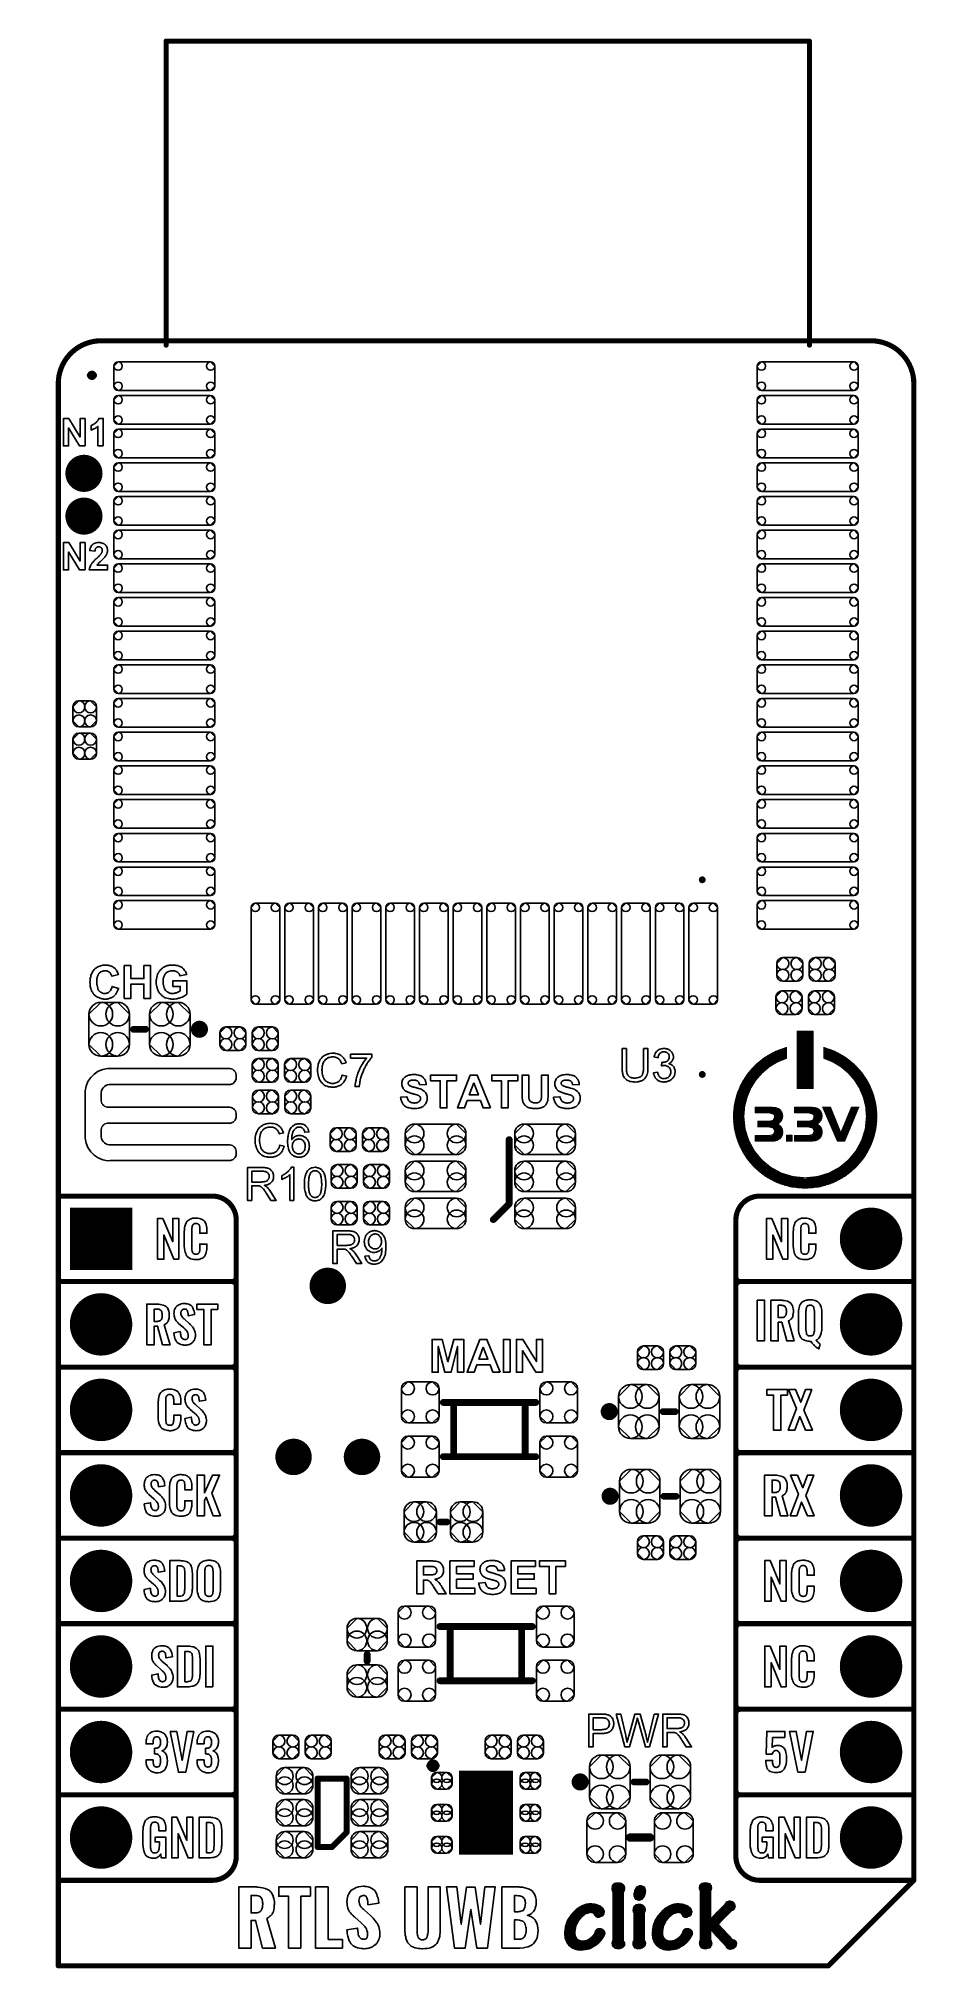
# Model space of a CAD drawing. Extents: x -0.07 to 0.95, y -0.15 to 2.1.
import ezdxf

# ---------------------------------------------------------------- set-up
doc = ezdxf.new("R2010")
doc.units = 0
doc.layers.get('0').update_dxf_attribs({"linetype": 'CONTINUOUS'})
for name, color, linetype in [('gko', 6, 'CONTINUOUS'), ('gto', 2, 'CONTINUOUS'), ('gts', 1, 'CONTINUOUS')]:
    doc.layers.add(name, color=color, linetype=linetype)

# ---------------------------------------------------------------- blocks, each defined once
blk = doc.blocks.new('D10')
at = {"const_width": 0.003}
blk.add_lwpolyline([(-0.0015, 0, 1), (0.0015, 0, 1)], format="xyb", close=True, dxfattribs=at)
blk = doc.blocks.new('D128')
at = {"const_width": 0.00395}
blk.add_lwpolyline([(-0.001975, 0, 1), (0.001975, 0, 1)], format="xyb", close=True, dxfattribs=at)
blk = doc.blocks.new('D12')
at = {"const_width": 0.005}
blk.add_lwpolyline([(-0.0025, 0, 1), (0.0025, 0, 1)], format="xyb", close=True, dxfattribs=at)
blk = doc.blocks.new('D13')
at = {"const_width": 0.004}
blk.add_lwpolyline([(-0.002, 0, 1), (0.002, 0, 1)], format="xyb", close=True, dxfattribs=at)
blk = doc.blocks.new('D14')
at = {"const_width": 0.0035}
blk.add_lwpolyline([(-0.00175, 0, 1), (0.00175, 0, 1)], format="xyb", close=True, dxfattribs=at)
blk = doc.blocks.new('D15')
at = {"const_width": 0.0015}
blk.add_lwpolyline([(-0.00075, 0, 1), (0.00075, 0, 1)], format="xyb", close=True, dxfattribs=at)
blk = doc.blocks.new('D16')
at = {"const_width": 0.0005}
blk.add_lwpolyline([(-0.00025, 0, 1), (0.00025, 0, 1)], format="xyb", close=True, dxfattribs=at)
blk = doc.blocks.new('D172')
blk.add_lwpolyline([(0.0541, 0.0167), (-0.0541, 0.0167), (-0.059, 0.0118), (-0.059, -0.0118), (-0.0541, -0.0167), (0.0541, -0.0167), (0.059, -0.0118), (0.059, 0.0118)], close=True)
for centre in [(-0.0541, 0.0118), (0.0541, 0.0118), (-0.0541, -0.0118), (0.0541, -0.0118)]:
    blk.add_circle(centre, 0.0049)
blk = doc.blocks.new('D173')
blk.add_lwpolyline([(-0.0167, 0.0541), (-0.0167, -0.0541), (-0.0118, -0.059), (0.0118, -0.059), (0.0167, -0.0541), (0.0167, 0.0541), (0.0118, 0.059), (-0.0118, 0.059)], close=True)
for centre in [(-0.0118, 0.0541), (0.0118, 0.0541), (-0.0118, -0.0541), (0.0118, -0.0541)]:
    blk.add_circle(centre, 0.0049)
blk = doc.blocks.new('D174')
blk.add_lwpolyline([(0.0237, -0.0177), (0.0237, 0.0177), (0.0099, 0.0315), (-0.0099, 0.0315), (-0.0237, 0.0177), (-0.0237, -0.0177), (-0.0099, -0.0315), (0.0099, -0.0315)], close=True)
for centre in [(-0.0099, 0.0177), (0.0099, 0.0177), (-0.0099, -0.0177), (0.0099, -0.0177)]:
    blk.add_circle(centre, 0.0138)
blk = doc.blocks.new('D138')
blk.add_lwpolyline([(0.0068, 0.0152), (-0.0068, 0.0152), (-0.0138, 0.0082), (-0.0138, -0.0082), (-0.0068, -0.0152), (0.0068, -0.0152), (0.0138, -0.0082), (0.0138, 0.0082)], close=True)
for centre in [(-0.0068, 0.0082), (0.0068, 0.0082), (-0.0068, -0.0082), (0.0068, -0.0082)]:
    blk.add_circle(centre, 0.007)
blk = doc.blocks.new('D175')
blk.add_lwpolyline([(-0.012, -0.0189), (0.012, -0.0189), (0.0235, -0.0074), (0.0235, 0.0074), (0.012, 0.0189), (-0.012, 0.0189), (-0.0235, 0.0074), (-0.0235, -0.0074)], close=True)
for centre in [(-0.012, 0.0074), (-0.012, -0.0074), (0.012, 0.0074), (0.012, -0.0074)]:
    blk.add_circle(centre, 0.0115)
blk = doc.blocks.new('D176')
blk.add_lwpolyline([(-0.0189, 0.012), (-0.0189, -0.012), (-0.0074, -0.0235), (0.0074, -0.0235), (0.0189, -0.012), (0.0189, 0.012), (0.0074, 0.0235), (-0.0074, 0.0235)], close=True)
for centre in [(-0.0074, 0.012), (0.0074, 0.012), (-0.0074, -0.012), (0.0074, -0.012)]:
    blk.add_circle(centre, 0.0115)
blk = doc.blocks.new('D139')
blk.add_lwpolyline([(-0.0152, 0.0068), (-0.0152, -0.0068), (-0.0082, -0.0138), (0.0082, -0.0138), (0.0152, -0.0068), (0.0152, 0.0068), (0.0082, 0.0138), (-0.0082, 0.0138)], close=True)
for centre in [(-0.0082, 0.0068), (-0.0082, -0.0068), (0.0082, 0.0068), (0.0082, -0.0068)]:
    blk.add_circle(centre, 0.007)
blk = doc.blocks.new('D177')
blk.add_lwpolyline([(0.0227, -0.0194), (0.0227, 0.0194), (0.0131, 0.029), (-0.0131, 0.029), (-0.0227, 0.0194), (-0.0227, -0.0194), (-0.0131, -0.029), (0.0131, -0.029)], close=True)
for centre in [(-0.0131, 0.0194), (0.0131, 0.0194), (-0.0131, -0.0194), (0.0131, -0.0194)]:
    blk.add_circle(centre, 0.0096)
blk = doc.blocks.new('D178')
blk.add_lwpolyline([(-0.0116, -0.0154), (0.0116, -0.0154), (0.0215, -0.0055), (0.0215, 0.0055), (0.0116, 0.0154), (-0.0116, 0.0154), (-0.0215, 0.0055), (-0.0215, -0.0055)], close=True)
for centre in [(-0.0116, 0.0055), (-0.0116, -0.0055), (0.0116, 0.0055), (0.0116, -0.0055)]:
    blk.add_circle(centre, 0.0099)
blk = doc.blocks.new('D179')
blk.add_lwpolyline([(-0.006, -0.0098), (0.006, -0.0098), (0.0119, -0.0039), (0.0119, 0.0039), (0.006, 0.0098), (-0.006, 0.0098), (-0.0119, 0.0039), (-0.0119, -0.0039)], close=True)
for centre in [(-0.006, 0.0039), (-0.006, -0.0039), (0.006, 0.0039), (0.006, -0.0039)]:
    blk.add_circle(centre, 0.0059)
blk = doc.blocks.new('D167')
at = {"const_width": 0.0984}
blk.add_lwpolyline([(-0.0315, 0), (0.0315, 0)], dxfattribs=at)
blk = doc.blocks.new('D180')
blk.add_lwpolyline([(-0.022, 0.0164), (-0.022, -0.0164), (-0.0144, -0.024), (0.0144, -0.024), (0.022, -0.0164), (0.022, 0.0164), (0.0144, 0.024), (-0.0144, 0.024)], close=True)
for centre in [(-0.0144, 0.0164), (0.0144, 0.0164), (-0.0144, -0.0164), (0.0144, -0.0164)]:
    blk.add_circle(centre, 0.0076)
blk = doc.blocks.new('D181')
blk.add_lwpolyline([(-0.0246, -0.0178), (0.0246, -0.0178), (0.0355, -0.0069), (0.0355, 0.0069), (0.0246, 0.0178), (-0.0246, 0.0178), (-0.0355, 0.0069), (-0.0355, -0.0069)], close=True)
for centre in [(-0.0246, 0.0069), (-0.0246, -0.0069), (0.0246, 0.0069), (0.0246, -0.0069)]:
    blk.add_circle(centre, 0.0109)
blk = doc.blocks.new('D140')
at = {"const_width": 0.0217}
blk.add_lwpolyline([(-0.01085, 0, 1), (0.01085, 0, 1)], format="xyb", close=True, dxfattribs=at)
blk = doc.blocks.new('D43')
at = {"const_width": 0.0365}
blk.add_lwpolyline([(-0.01825, 0, 1), (0.01825, 0, 1)], format="xyb", close=True, dxfattribs=at)
blk = doc.blocks.new('D141')
at = {"const_width": 0.073}
blk.add_lwpolyline([(-0.0365, 0), (0.0365, 0)], dxfattribs=at)
blk = doc.blocks.new('D45')
at = {"const_width": 0.004}
blk.add_lwpolyline([(-0.002, 0, 1), (0.002, 0, 1)], format="xyb", close=True, dxfattribs=at)
blk = doc.blocks.new('D142')
at = {"const_width": 0.0213}
blk.add_lwpolyline([(-0.01065, 0, 1), (0.01065, 0, 1)], format="xyb", close=True, dxfattribs=at)

msp = doc.modelspace()

# ---------------------------------------------------------------- linework, layer by layer
at = {"layer": 'gko', "color": 6, "const_width": 0.006}
for points in [[(0, 1.75, 0.414214), (-0.05, 1.7)], [(0.95, 1.7, 0.414214), (0.9, 1.75)]]:
    msp.add_lwpolyline(points, format="xyb", dxfattribs=at)
for points in [[(0, 1.75), (0, 1.75)], [(0, 1.75), (0, 1.75)], [(0, 1.75), (0.9, 1.75)], [(-0.05, 1.7), (-0.05, -0.15)], [(0.95, 1.7), (0.95, 1.7)], [(0.95, 1.7), (0.95, 1.7)], [(0.95, 1.7), (0.95, -0.05)], [(0.85, -0.15), (0.95, -0.05)], [(-0.05, -0.15), (0.85, -0.15)]]:
    msp.add_lwpolyline(points, dxfattribs=at)
at = {"layer": 'gto', "color": 2}
for points, const_width in [([(0.076, 1.745), (0.076, 2.1003)], 0.006), ([(0.076, 2.1003), (0.828, 2.1003)], 0.006), ([(0.828, 1.745), (0.828, 2.1003)], 0.006), ([(-0.0127, 1.7096), (-0.0127, 1.7096)], 0.007), ([(-0.0087, 1.7096), (-0.0087, 1.7096)], 0.007), ([(-0.0087, 1.7096), (-0.0087, 1.7096)], 0.007), ([(0.038, 0.945), (0.052, 0.945)], 0.008), ([(0.11, 0.945), (0.11, 0.945)], 0.01), ([(0.12, 0.945), (0.12, 0.945)], 0.01), ([(0.12, 0.945), (0.12, 0.945)], 0.01), ([(0.8134, 0.9427), (0.8326, 0.9427)], 0.001), ([(0.8134, 0.8756), (0.8134, 0.9427)], 0.001), ([(0.8134, 0.9423), (0.8326, 0.9423)], 0.001), ([(0.8134, 0.9413), (0.8326, 0.9413)], 0.001), ([(0.8134, 0.9403), (0.8326, 0.9403)], 0.001), ([(0.8134, 0.9393), (0.8326, 0.9393)], 0.001), ([(0.8134, 0.9383), (0.8326, 0.9383)], 0.001), ([(0.8134, 0.9373), (0.8326, 0.9373)], 0.001), ([(0.8134, 0.9363), (0.8326, 0.9363)], 0.001), ([(0.8134, 0.9353), (0.8326, 0.9353)], 0.001), ([(0.8134, 0.9343), (0.8326, 0.9343)], 0.001), ([(0.8134, 0.9333), (0.8326, 0.9333)], 0.001), ([(0.8134, 0.9323), (0.8326, 0.9323)], 0.001), ([(0.8134, 0.9313), (0.8326, 0.9313)], 0.001), ([(0.8134, 0.9303), (0.8326, 0.9303)], 0.001), ([(0.8134, 0.9293), (0.8326, 0.9293)], 0.001), ([(0.8134, 0.9283), (0.8326, 0.9283)], 0.001), ([(0.8134, 0.9273), (0.8326, 0.9273)], 0.001), ([(0.8134, 0.9263), (0.8326, 0.9263)], 0.001), ([(0.8134, 0.9253), (0.8326, 0.9253)], 0.001), ([(0.8326, 0.8756), (0.8326, 0.9427)], 0.001), ([(0.7567, 0.8943), (0.7658, 0.9043)], 0.001), ([(0.7639, 0.9024), (0.7833, 0.9024)], 0.001), ([(0.7649, 0.9034), (0.7849, 0.9034)], 0.001), ([(0.7658, 0.9043), (0.7764, 0.9126)], 0.001), ([(0.766, 0.9044), (0.7865, 0.9044)], 0.001), ([(0.7671, 0.9054), (0.7882, 0.9054)], 0.001), ([(0.7682, 0.9064), (0.7901, 0.9064)], 0.001), ([(0.7694, 0.9074), (0.7921, 0.9074)], 0.001), ([(0.7706, 0.9084), (0.7943, 0.9084)], 0.001), ([(0.7719, 0.9094), (0.7967, 0.9094)], 0.001), ([(0.7732, 0.9104), (0.7994, 0.9104)], 0.001), ([(0.7746, 0.9114), (0.8012, 0.9114)], 0.001), ([(0.7761, 0.9124), (0.8012, 0.9124)], 0.001), ([(0.7764, 0.9126), (0.7882, 0.9192)], 0.001), ([(0.7776, 0.9134), (0.8012, 0.9134)], 0.001), ([(0.7792, 0.9144), (0.8012, 0.9144)], 0.001), ([(0.7808, 0.9154), (0.8012, 0.9154)], 0.001), ([(0.7812, 0.901), (0.7908, 0.9068)], 0.001), ([(0.7826, 0.9164), (0.8012, 0.9164)], 0.001), ([(0.7845, 0.9174), (0.8012, 0.9174)], 0.001), ([(0.7865, 0.9184), (0.8012, 0.9184)], 0.001), ([(0.7882, 0.9192), (0.8012, 0.9239)], 0.001), ([(0.7886, 0.9194), (0.8012, 0.9194)], 0.001), ([(0.7908, 0.9068), (0.8012, 0.911)], 0.001), ([(0.791, 0.9204), (0.8012, 0.9204)], 0.001), ([(0.7935, 0.9214), (0.8012, 0.9214)], 0.001), ([(0.7963, 0.9224), (0.8012, 0.9224)], 0.001), ([(0.7995, 0.9234), (0.8012, 0.9234)], 0.001), ([(0.8012, 0.911), (0.8012, 0.9239)], 0.001), ([(0.8134, 0.9243), (0.8326, 0.9243)], 0.001), ([(0.8134, 0.9233), (0.8326, 0.9233)], 0.001), ([(0.8134, 0.9223), (0.8326, 0.9223)], 0.001), ([(0.8134, 0.9213), (0.8326, 0.9213)], 0.001), ([(0.8134, 0.9203), (0.8326, 0.9203)], 0.001), ([(0.8134, 0.9193), (0.8326, 0.9193)], 0.001), ([(0.8134, 0.9183), (0.8326, 0.9183)], 0.001), ([(0.8134, 0.9173), (0.8326, 0.9173)], 0.001), ([(0.8134, 0.9163), (0.8326, 0.9163)], 0.001), ([(0.8134, 0.9153), (0.8326, 0.9153)], 0.001), ([(0.8134, 0.9143), (0.8326, 0.9143)], 0.001), ([(0.8134, 0.9133), (0.8326, 0.9133)], 0.001), ([(0.8134, 0.9123), (0.8326, 0.9123)], 0.001), ([(0.8134, 0.9113), (0.8326, 0.9113)], 0.001), ([(0.8134, 0.9103), (0.8326, 0.9103)], 0.001), ([(0.8134, 0.9093), (0.8326, 0.9093)], 0.001), ([(0.8134, 0.9083), (0.8326, 0.9083)], 0.001), ([(0.8134, 0.9073), (0.8326, 0.9073)], 0.001), ([(0.8134, 0.9063), (0.8326, 0.9063)], 0.001), ([(0.8134, 0.9053), (0.8326, 0.9053)], 0.001), ([(0.8134, 0.9043), (0.8326, 0.9043)], 0.001), ([(0.8134, 0.9033), (0.8326, 0.9033)], 0.001), ([(0.8134, 0.9023), (0.8326, 0.9023)], 0.001), ([(0.8448, 0.9239), (0.8577, 0.9193)], 0.001), ([(0.8448, 0.911), (0.8448, 0.9239)], 0.001), ([(0.8448, 0.9234), (0.8465, 0.9234)], 0.001), ([(0.8448, 0.9224), (0.8497, 0.9224)], 0.001), ([(0.8448, 0.9214), (0.8525, 0.9214)], 0.001), ([(0.8448, 0.9204), (0.855, 0.9204)], 0.001), ([(0.8448, 0.9194), (0.8573, 0.9194)], 0.001), ([(0.8448, 0.9184), (0.8595, 0.9184)], 0.001), ([(0.8448, 0.9174), (0.8615, 0.9174)], 0.001), ([(0.8448, 0.9164), (0.8634, 0.9164)], 0.001), ([(0.8448, 0.9154), (0.8651, 0.9154)], 0.001), ([(0.8448, 0.9144), (0.8668, 0.9144)], 0.001), ([(0.8448, 0.9134), (0.8684, 0.9134)], 0.001), ([(0.8448, 0.9124), (0.8699, 0.9124)], 0.001), ([(0.8448, 0.9114), (0.8714, 0.9114)], 0.001), ([(0.8448, 0.911), (0.8552, 0.9068)], 0.001), ([(0.8466, 0.9104), (0.8727, 0.9104)], 0.001), ([(0.8493, 0.9094), (0.8741, 0.9094)], 0.001), ([(0.8517, 0.9084), (0.8754, 0.9084)], 0.001), ([(0.8539, 0.9074), (0.8766, 0.9074)], 0.001), ([(0.8552, 0.9068), (0.8647, 0.901)], 0.001), ([(0.8559, 0.9064), (0.8778, 0.9064)], 0.001), ([(0.8577, 0.9193), (0.8696, 0.9126)], 0.001), ([(0.8577, 0.9054), (0.8789, 0.9054)], 0.001), ([(0.8595, 0.9044), (0.88, 0.9044)], 0.001), ([(0.8611, 0.9034), (0.8811, 0.9034)], 0.001), ([(0.8626, 0.9024), (0.8821, 0.9024)], 0.001), ([(0.8696, 0.9126), (0.8802, 0.9043)], 0.001), ([(0.8802, 0.9043), (0.8893, 0.8944)], 0.001), ([(0.7437, 0.8706), (0.7493, 0.8831)], 0.001), ([(0.7479, 0.8804), (0.7621, 0.8804)], 0.001), ([(0.7484, 0.8814), (0.7627, 0.8814)], 0.001), ([(0.7489, 0.8824), (0.7634, 0.8824)], 0.001), ([(0.7493, 0.8831), (0.7567, 0.8943)], 0.001), ([(0.7495, 0.8834), (0.764, 0.8834)], 0.001), ([(0.75, 0.8844), (0.7647, 0.8844)], 0.001), ([(0.7506, 0.8854), (0.7655, 0.8854)], 0.001), ([(0.7512, 0.8864), (0.7662, 0.8864)], 0.001), ([(0.7518, 0.8874), (0.767, 0.8874)], 0.001), ([(0.7525, 0.8884), (0.7678, 0.8884)], 0.001), ([(0.7531, 0.8894), (0.7687, 0.8894)], 0.001), ([(0.7538, 0.8904), (0.7695, 0.8904)], 0.001), ([(0.7545, 0.8914), (0.7704, 0.8914)], 0.001), ([(0.7552, 0.8924), (0.7714, 0.8924)], 0.001), ([(0.756, 0.8934), (0.7724, 0.8934)], 0.001), ([(0.7568, 0.8944), (0.7734, 0.8944)], 0.001), ([(0.7576, 0.8954), (0.7744, 0.8954)], 0.001), ([(0.7584, 0.8964), (0.7756, 0.8964)], 0.001), ([(0.7592, 0.8974), (0.7767, 0.8974)], 0.001), ([(0.7596, 0.8761), (0.7655, 0.8855)], 0.001), ([(0.7601, 0.8984), (0.7779, 0.8984)], 0.001), ([(0.761, 0.8994), (0.7792, 0.8994)], 0.001), ([(0.7619, 0.9004), (0.7805, 0.9004)], 0.001), ([(0.7629, 0.9014), (0.7819, 0.9014)], 0.001), ([(0.7655, 0.8855), (0.7728, 0.8938)], 0.001), ([(0.7728, 0.8938), (0.7812, 0.901)], 0.001), ([(0.8134, 0.9013), (0.8326, 0.9013)], 0.001), ([(0.8134, 0.9003), (0.8326, 0.9003)], 0.001), ([(0.8134, 0.8993), (0.8326, 0.8993)], 0.001), ([(0.8134, 0.8983), (0.8326, 0.8983)], 0.001), ([(0.8134, 0.8973), (0.8326, 0.8973)], 0.001), ([(0.8134, 0.8963), (0.8326, 0.8963)], 0.001), ([(0.8134, 0.8953), (0.8326, 0.8953)], 0.001), ([(0.8134, 0.8943), (0.8326, 0.8943)], 0.001), ([(0.8134, 0.8933), (0.8326, 0.8933)], 0.001), ([(0.8134, 0.8923), (0.8326, 0.8923)], 0.001), ([(0.8134, 0.8913), (0.8326, 0.8913)], 0.001), ([(0.8134, 0.8903), (0.8326, 0.8903)], 0.001), ([(0.8134, 0.8893), (0.8326, 0.8893)], 0.001), ([(0.8134, 0.8883), (0.8326, 0.8883)], 0.001), ([(0.8134, 0.8873), (0.8326, 0.8873)], 0.001), ([(0.8134, 0.8863), (0.8326, 0.8863)], 0.001), ([(0.8134, 0.8853), (0.8326, 0.8853)], 0.001), ([(0.8134, 0.8843), (0.8326, 0.8843)], 0.001), ([(0.8134, 0.8833), (0.8326, 0.8833)], 0.001), ([(0.8134, 0.8823), (0.8326, 0.8823)], 0.001), ([(0.8134, 0.8813), (0.8326, 0.8813)], 0.001), ([(0.8134, 0.8803), (0.8326, 0.8803)], 0.001), ([(0.8641, 0.9014), (0.8831, 0.9014)], 0.001), ([(0.8647, 0.901), (0.8732, 0.8938)], 0.001), ([(0.8655, 0.9004), (0.884, 0.9004)], 0.001), ([(0.8668, 0.8994), (0.885, 0.8994)], 0.001), ([(0.8681, 0.8984), (0.8859, 0.8984)], 0.001), ([(0.8693, 0.8974), (0.8868, 0.8974)], 0.001), ([(0.8704, 0.8964), (0.8876, 0.8964)], 0.001), ([(0.8715, 0.8954), (0.8884, 0.8954)], 0.001), ([(0.8726, 0.8944), (0.8892, 0.8944)], 0.001), ([(0.8732, 0.8938), (0.8805, 0.8855)], 0.001), ([(0.8736, 0.8934), (0.89, 0.8934)], 0.001), ([(0.8746, 0.8924), (0.8907, 0.8924)], 0.001), ([(0.8755, 0.8914), (0.8914, 0.8914)], 0.001), ([(0.8764, 0.8904), (0.8921, 0.8904)], 0.001), ([(0.8773, 0.8894), (0.8928, 0.8894)], 0.001), ([(0.8782, 0.8884), (0.8935, 0.8884)], 0.001), ([(0.879, 0.8874), (0.8941, 0.8874)], 0.001), ([(0.8798, 0.8864), (0.8947, 0.8864)], 0.001), ([(0.8805, 0.8855), (0.8864, 0.8761)], 0.001), ([(0.8805, 0.8854), (0.8953, 0.8854)], 0.001), ([(0.8812, 0.8844), (0.8959, 0.8844)], 0.001), ([(0.8819, 0.8834), (0.8965, 0.8834)], 0.001), ([(0.8826, 0.8824), (0.897, 0.8824)], 0.001), ([(0.8833, 0.8814), (0.8976, 0.8814)], 0.001), ([(0.8839, 0.8804), (0.8981, 0.8804)], 0.001), ([(0.8893, 0.8944), (0.8967, 0.8831)], 0.001), ([(0.8967, 0.8831), (0.9022, 0.8706)], 0.001), ([(0.7391, 0.8429), (0.7403, 0.8571)], 0.001), ([(0.7403, 0.8571), (0.7437, 0.8706)], 0.001), ([(0.7403, 0.8574), (0.7529, 0.8574)], 0.001), ([(0.7405, 0.8584), (0.7531, 0.8584)], 0.001), ([(0.7407, 0.8594), (0.7534, 0.8594)], 0.001), ([(0.7409, 0.8604), (0.7536, 0.8604)], 0.001), ([(0.7411, 0.8614), (0.7539, 0.8614)], 0.001), ([(0.7413, 0.8624), (0.7541, 0.8624)], 0.001), ([(0.7416, 0.8634), (0.7544, 0.8634)], 0.001), ([(0.7418, 0.8644), (0.7547, 0.8644)], 0.001), ([(0.7421, 0.8654), (0.7551, 0.8654)], 0.001), ([(0.7424, 0.8664), (0.7554, 0.8664)], 0.001), ([(0.7427, 0.8674), (0.7558, 0.8674)], 0.001), ([(0.743, 0.8684), (0.7561, 0.8684)], 0.001), ([(0.7433, 0.8694), (0.7565, 0.8694)], 0.001), ([(0.7437, 0.8704), (0.7569, 0.8704)], 0.001), ([(0.744, 0.8714), (0.7574, 0.8714)], 0.001), ([(0.7444, 0.8724), (0.7578, 0.8724)], 0.001), ([(0.7448, 0.8734), (0.7583, 0.8734)], 0.001), ([(0.7452, 0.8744), (0.7588, 0.8744)], 0.001), ([(0.7456, 0.8754), (0.7593, 0.8754)], 0.001), ([(0.746, 0.8764), (0.7598, 0.8764)], 0.001), ([(0.7465, 0.8774), (0.7603, 0.8774)], 0.001), ([(0.7469, 0.8784), (0.7609, 0.8784)], 0.001), ([(0.7474, 0.8794), (0.7615, 0.8794)], 0.001), ([(0.7524, 0.8546), (0.7552, 0.8657)], 0.001), ([(0.7552, 0.8657), (0.7596, 0.8761)], 0.001), ([(0.8134, 0.8793), (0.8326, 0.8793)], 0.001), ([(0.8134, 0.8783), (0.8326, 0.8783)], 0.001), ([(0.8134, 0.8773), (0.8326, 0.8773)], 0.001), ([(0.8134, 0.8763), (0.8326, 0.8763)], 0.001), ([(0.8134, 0.8756), (0.8326, 0.8756)], 0.001), ([(0.8845, 0.8794), (0.8986, 0.8794)], 0.001), ([(0.8851, 0.8784), (0.899, 0.8784)], 0.001), ([(0.8857, 0.8774), (0.8995, 0.8774)], 0.001), ([(0.8862, 0.8764), (0.8999, 0.8764)], 0.001), ([(0.8864, 0.8761), (0.8908, 0.8657)], 0.001), ([(0.8867, 0.8754), (0.9004, 0.8754)], 0.001), ([(0.8872, 0.8744), (0.9008, 0.8744)], 0.001), ([(0.8877, 0.8734), (0.9012, 0.8734)], 0.001), ([(0.8882, 0.8724), (0.9016, 0.8724)], 0.001), ([(0.8886, 0.8714), (0.9019, 0.8714)], 0.001), ([(0.889, 0.8704), (0.9023, 0.8704)], 0.001), ([(0.8895, 0.8694), (0.9026, 0.8694)], 0.001), ([(0.8898, 0.8684), (0.903, 0.8684)], 0.001), ([(0.8902, 0.8674), (0.9033, 0.8674)], 0.001), ([(0.8906, 0.8664), (0.9036, 0.8664)], 0.001), ([(0.8908, 0.8657), (0.8936, 0.8546)], 0.001), ([(0.8909, 0.8654), (0.9039, 0.8654)], 0.001), ([(0.8912, 0.8644), (0.9041, 0.8644)], 0.001), ([(0.8915, 0.8634), (0.9044, 0.8634)], 0.001), ([(0.8918, 0.8624), (0.9046, 0.8624)], 0.001), ([(0.8921, 0.8614), (0.9049, 0.8614)], 0.001), ([(0.8924, 0.8604), (0.9051, 0.8604)], 0.001), ([(0.8926, 0.8594), (0.9053, 0.8594)], 0.001), ([(0.8928, 0.8584), (0.9055, 0.8584)], 0.001), ([(0.8931, 0.8574), (0.9057, 0.8574)], 0.001), ([(0.9022, 0.8706), (0.9057, 0.8571)], 0.001), ([(0.9057, 0.8571), (0.9069, 0.8429)], 0.001), ([(0.7391, 0.8464), (0.7515, 0.8464)], 0.001), ([(0.7391, 0.8454), (0.7515, 0.8454)], 0.001), ([(0.7391, 0.8444), (0.7515, 0.8444)], 0.001), ([(0.7391, 0.8434), (0.7514, 0.8434)], 0.001), ([(0.7391, 0.8429), (0.7408, 0.826)], 0.001), ([(0.7391, 0.8424), (0.7514, 0.8424)], 0.001), ([(0.7391, 0.8414), (0.7515, 0.8414)], 0.001), ([(0.7391, 0.8404), (0.7515, 0.8404)], 0.001), ([(0.7391, 0.8394), (0.7515, 0.8394)], 0.001), ([(0.7392, 0.8484), (0.7517, 0.8484)], 0.001), ([(0.7392, 0.8474), (0.7516, 0.8474)], 0.001), ([(0.7392, 0.8384), (0.7516, 0.8384)], 0.001), ([(0.7392, 0.8374), (0.7516, 0.8374)], 0.001), ([(0.7393, 0.8494), (0.7517, 0.8494)], 0.001), ([(0.7393, 0.8364), (0.7517, 0.8364)], 0.001), ([(0.7394, 0.8504), (0.7518, 0.8504)], 0.001), ([(0.7394, 0.8354), (0.7518, 0.8354)], 0.001), ([(0.7395, 0.8514), (0.7519, 0.8514)], 0.001), ([(0.7395, 0.8344), (0.7519, 0.8344)], 0.001), ([(0.7396, 0.8524), (0.7521, 0.8524)], 0.001), ([(0.7397, 0.8534), (0.7522, 0.8534)], 0.001), ([(0.7398, 0.8544), (0.7524, 0.8544)], 0.001), ([(0.74, 0.8554), (0.7525, 0.8554)], 0.001), ([(0.7401, 0.8564), (0.7527, 0.8564)], 0.001), ([(0.7514, 0.8429), (0.7524, 0.8546)], 0.001), ([(0.7514, 0.8429), (0.7529, 0.8285)], 0.001), ([(0.7646, 0.854), (0.7836, 0.854)], 0.001), ([(0.7646, 0.8472), (0.7646, 0.854)], 0.001), ([(0.7646, 0.8533), (0.7898, 0.8533)], 0.001), ([(0.7646, 0.8523), (0.7922, 0.8523)], 0.001), ([(0.7646, 0.8513), (0.7937, 0.8513)], 0.001), ([(0.7646, 0.8503), (0.7946, 0.8503)], 0.001), ([(0.7646, 0.8493), (0.7953, 0.8493)], 0.001), ([(0.7646, 0.8483), (0.7958, 0.8483)], 0.001), ([(0.7646, 0.8473), (0.7962, 0.8473)], 0.001), ([(0.7646, 0.8472), (0.7807, 0.8472)], 0.001), ([(0.7677, 0.8375), (0.7807, 0.8375)], 0.001), ([(0.7677, 0.8307), (0.7677, 0.8375)], 0.001), ([(0.7677, 0.8373), (0.7947, 0.8373)], 0.001), ([(0.7677, 0.8363), (0.7939, 0.8363)], 0.001), ([(0.7677, 0.8353), (0.7929, 0.8353)], 0.001), ([(0.7807, 0.8472), (0.7854, 0.8461)], 0.001), ([(0.7807, 0.8375), (0.7854, 0.8385)], 0.001), ([(0.7836, 0.854), (0.7893, 0.8534)], 0.001), ([(0.785, 0.8383), (0.7954, 0.8383)], 0.001), ([(0.7851, 0.8463), (0.7965, 0.8463)], 0.001), ([(0.7854, 0.8461), (0.7868, 0.8447)], 0.001), ([(0.7854, 0.8385), (0.7872, 0.8423)], 0.001), ([(0.7864, 0.8453), (0.7967, 0.8453)], 0.001), ([(0.7864, 0.8393), (0.796, 0.8393)], 0.001), ([(0.7868, 0.8447), (0.7872, 0.8423)], 0.001), ([(0.7869, 0.8443), (0.7968, 0.8443)], 0.001), ([(0.7869, 0.8403), (0.7964, 0.8403)], 0.001), ([(0.7872, 0.8433), (0.7969, 0.8433)], 0.001), ([(0.7872, 0.8423), (0.7968, 0.8423)], 0.001), ([(0.7872, 0.8413), (0.7967, 0.8413)], 0.001), ([(0.7893, 0.8534), (0.7937, 0.8513)], 0.001), ([(0.7914, 0.8341), (0.7955, 0.8384)], 0.001), ([(0.7937, 0.8513), (0.7963, 0.8469)], 0.001), ([(0.7955, 0.8384), (0.7969, 0.8433)], 0.001), ([(0.7963, 0.8469), (0.7969, 0.8433)], 0.001), ([(0.8106, 0.854), (0.8297, 0.854)], 0.001), ([(0.8106, 0.8472), (0.8106, 0.854)], 0.001), ([(0.8106, 0.8537), (0.834, 0.8537)], 0.001), ([(0.8106, 0.8527), (0.8376, 0.8527)], 0.001), ([(0.8106, 0.8517), (0.8393, 0.8517)], 0.001), ([(0.8106, 0.8507), (0.8404, 0.8507)], 0.001), ([(0.8106, 0.8497), (0.8412, 0.8497)], 0.001), ([(0.8106, 0.8487), (0.8417, 0.8487)], 0.001), ([(0.8106, 0.8477), (0.8421, 0.8477)], 0.001), ([(0.8106, 0.8472), (0.8268, 0.8472)], 0.001), ([(0.8138, 0.8375), (0.8268, 0.8375)], 0.001), ([(0.8138, 0.8307), (0.8138, 0.8375)], 0.001), ([(0.8138, 0.8367), (0.8403, 0.8367)], 0.001), ([(0.8138, 0.8357), (0.8393, 0.8357)], 0.001), ([(0.8138, 0.8347), (0.8382, 0.8347)], 0.001), ([(0.8268, 0.8472), (0.8315, 0.8461)], 0.001), ([(0.8268, 0.8375), (0.8315, 0.8385)], 0.001), ([(0.8288, 0.8377), (0.8411, 0.8377)], 0.001), ([(0.8297, 0.854), (0.8354, 0.8534)], 0.001), ([(0.8303, 0.8467), (0.8424, 0.8467)], 0.001), ([(0.8315, 0.8461), (0.8328, 0.8447)], 0.001), ([(0.8315, 0.8385), (0.8333, 0.8423)], 0.001), ([(0.8317, 0.8387), (0.8417, 0.8387)], 0.001), ([(0.8321, 0.8457), (0.8427, 0.8457)], 0.001), ([(0.8327, 0.8397), (0.8422, 0.8397)], 0.001), ([(0.8328, 0.8447), (0.8333, 0.8423)], 0.001), ([(0.8328, 0.8447), (0.8428, 0.8447)], 0.001), ([(0.8331, 0.8407), (0.8426, 0.8407)], 0.001), ([(0.8332, 0.8437), (0.8429, 0.8437)], 0.001), ([(0.8333, 0.8427), (0.8429, 0.8427)], 0.001), ([(0.8333, 0.8417), (0.8428, 0.8417)], 0.001), ([(0.8354, 0.8534), (0.8397, 0.8513)], 0.001), ([(0.8375, 0.8341), (0.8416, 0.8384)], 0.001), ([(0.8397, 0.8513), (0.8424, 0.8469)], 0.001), ([(0.8416, 0.8384), (0.8429, 0.8433)], 0.001), ([(0.8424, 0.8469), (0.8429, 0.8433)], 0.001), ([(0.8433, 0.854), (0.8606, 0.8141)], 0.001), ([(0.8433, 0.854), (0.8527, 0.854)], 0.001), ([(0.8436, 0.8533), (0.853, 0.8533)], 0.001), ([(0.844, 0.8523), (0.8534, 0.8523)], 0.001), ([(0.8444, 0.8513), (0.8538, 0.8513)], 0.001), ([(0.8449, 0.8503), (0.8542, 0.8503)], 0.001), ([(0.8453, 0.8493), (0.8546, 0.8493)], 0.001), ([(0.8457, 0.8483), (0.855, 0.8483)], 0.001), ([(0.8462, 0.8473), (0.8554, 0.8473)], 0.001), ([(0.8466, 0.8463), (0.8558, 0.8463)], 0.001), ([(0.847, 0.8453), (0.8562, 0.8453)], 0.001), ([(0.8475, 0.8443), (0.8566, 0.8443)], 0.001), ([(0.8479, 0.8433), (0.857, 0.8433)], 0.001), ([(0.8483, 0.8423), (0.8574, 0.8423)], 0.001), ([(0.8488, 0.8413), (0.8578, 0.8413)], 0.001), ([(0.8492, 0.8403), (0.8582, 0.8403)], 0.001), ([(0.8496, 0.8393), (0.8586, 0.8393)], 0.001), ([(0.8501, 0.8383), (0.859, 0.8383)], 0.001), ([(0.8505, 0.8373), (0.8594, 0.8373)], 0.001), ([(0.8509, 0.8363), (0.8598, 0.8363)], 0.001), ([(0.8514, 0.8353), (0.8603, 0.8353)], 0.001), ([(0.8527, 0.854), (0.8647, 0.8243)], 0.001), ([(0.8647, 0.8243), (0.877, 0.854)], 0.001), ([(0.8692, 0.8353), (0.8781, 0.8353)], 0.001), ([(0.8693, 0.8141), (0.8858, 0.854)], 0.001), ([(0.8697, 0.8363), (0.8785, 0.8363)], 0.001), ([(0.8701, 0.8373), (0.8789, 0.8373)], 0.001), ([(0.8705, 0.8383), (0.8793, 0.8383)], 0.001), ([(0.8709, 0.8393), (0.8797, 0.8393)], 0.001), ([(0.8713, 0.8403), (0.8802, 0.8403)], 0.001), ([(0.8717, 0.8413), (0.8806, 0.8413)], 0.001), ([(0.8721, 0.8423), (0.881, 0.8423)], 0.001), ([(0.8725, 0.8433), (0.8814, 0.8433)], 0.001), ([(0.873, 0.8443), (0.8818, 0.8443)], 0.001), ([(0.8734, 0.8453), (0.8822, 0.8453)], 0.001), ([(0.8738, 0.8463), (0.8826, 0.8463)], 0.001), ([(0.8742, 0.8473), (0.8831, 0.8473)], 0.001), ([(0.8746, 0.8483), (0.8835, 0.8483)], 0.001), ([(0.875, 0.8493), (0.8839, 0.8493)], 0.001), ([(0.8754, 0.8503), (0.8843, 0.8503)], 0.001), ([(0.8758, 0.8513), (0.8847, 0.8513)], 0.001), ([(0.8763, 0.8523), (0.8851, 0.8523)], 0.001), ([(0.8767, 0.8533), (0.8856, 0.8533)], 0.001), ([(0.877, 0.854), (0.8858, 0.854)], 0.001), ([(0.8931, 0.8285), (0.8945, 0.8429)], 0.001), ([(0.8933, 0.8564), (0.9058, 0.8564)], 0.001), ([(0.8934, 0.8554), (0.906, 0.8554)], 0.001), ([(0.8936, 0.8546), (0.8945, 0.8429)], 0.001), ([(0.8936, 0.8544), (0.9061, 0.8544)], 0.001), ([(0.8938, 0.8534), (0.9063, 0.8534)], 0.001), ([(0.8939, 0.8524), (0.9064, 0.8524)], 0.001), ([(0.894, 0.8514), (0.9065, 0.8514)], 0.001), ([(0.894, 0.8344), (0.9065, 0.8344)], 0.001), ([(0.8941, 0.8504), (0.9066, 0.8504)], 0.001), ([(0.8941, 0.8354), (0.9066, 0.8354)], 0.001), ([(0.8942, 0.8494), (0.9067, 0.8494)], 0.001), ([(0.8942, 0.8364), (0.9067, 0.8364)], 0.001), ([(0.8943, 0.8484), (0.9067, 0.8484)], 0.001), ([(0.8943, 0.8374), (0.9067, 0.8374)], 0.001), ([(0.8944, 0.8474), (0.9068, 0.8474)], 0.001), ([(0.8944, 0.8464), (0.9068, 0.8464)], 0.001), ([(0.8944, 0.8394), (0.9068, 0.8394)], 0.001), ([(0.8944, 0.8384), (0.9068, 0.8384)], 0.001), ([(0.8945, 0.8454), (0.9069, 0.8454)], 0.001), ([(0.8945, 0.8444), (0.9069, 0.8444)], 0.001), ([(0.8945, 0.8434), (0.9069, 0.8434)], 0.001), ([(0.8945, 0.8424), (0.9069, 0.8424)], 0.001), ([(0.8945, 0.8414), (0.9069, 0.8414)], 0.001), ([(0.8945, 0.8404), (0.9069, 0.8404)], 0.001), ([(0.9052, 0.826), (0.9069, 0.8429)], 0.001), ([(0.477, 0.816), (0.477, 0.741)], 0.008), ([(0.7396, 0.8334), (0.7521, 0.8334)], 0.001), ([(0.7397, 0.8324), (0.7522, 0.8324)], 0.001), ([(0.7398, 0.8314), (0.7524, 0.8314)], 0.001), ([(0.74, 0.8304), (0.7525, 0.8304)], 0.001), ([(0.7401, 0.8294), (0.7527, 0.8294)], 0.001), ([(0.7403, 0.8284), (0.7529, 0.8284)], 0.001), ([(0.7405, 0.8274), (0.7531, 0.8274)], 0.001), ([(0.7407, 0.8264), (0.7534, 0.8264)], 0.001), ([(0.7408, 0.826), (0.7457, 0.8103)], 0.001), ([(0.7409, 0.8254), (0.7536, 0.8254)], 0.001), ([(0.7411, 0.8244), (0.7539, 0.8244)], 0.001), ([(0.7413, 0.8234), (0.7541, 0.8234)], 0.001), ([(0.7416, 0.8224), (0.7544, 0.8224)], 0.001), ([(0.7418, 0.8214), (0.7547, 0.8214)], 0.001), ([(0.7421, 0.8204), (0.7551, 0.8204)], 0.001), ([(0.7424, 0.8194), (0.7554, 0.8194)], 0.001), ([(0.7427, 0.8184), (0.7558, 0.8184)], 0.001), ([(0.743, 0.8174), (0.7561, 0.8174)], 0.001), ([(0.7433, 0.8164), (0.7565, 0.8164)], 0.001), ([(0.7437, 0.8154), (0.7569, 0.8154)], 0.001), ([(0.744, 0.8144), (0.7574, 0.8144)], 0.001), ([(0.7444, 0.8134), (0.7578, 0.8134)], 0.001), ([(0.7448, 0.8124), (0.7583, 0.8124)], 0.001), ([(0.7529, 0.8285), (0.7571, 0.8151)], 0.001), ([(0.7571, 0.8151), (0.7637, 0.8029)], 0.001), ([(0.7646, 0.8141), (0.7646, 0.8209)], 0.001), ([(0.7646, 0.8209), (0.7809, 0.8209)], 0.001), ([(0.7646, 0.8203), (0.7961, 0.8203)], 0.001), ([(0.7646, 0.8193), (0.7956, 0.8193)], 0.001), ([(0.7646, 0.8183), (0.795, 0.8183)], 0.001), ([(0.7646, 0.8173), (0.7941, 0.8173)], 0.001), ([(0.7646, 0.8163), (0.7929, 0.8163)], 0.001), ([(0.7646, 0.8153), (0.7911, 0.8153)], 0.001), ([(0.7646, 0.8143), (0.7873, 0.8143)], 0.001), ([(0.7646, 0.8141), (0.7845, 0.8141)], 0.001), ([(0.7677, 0.8343), (0.7917, 0.8343)], 0.001), ([(0.7677, 0.8333), (0.7926, 0.8333)], 0.001), ([(0.7677, 0.8323), (0.7939, 0.8323)], 0.001), ([(0.7677, 0.8313), (0.7949, 0.8313)], 0.001), ([(0.7677, 0.8307), (0.7809, 0.8307)], 0.001), ([(0.7809, 0.8307), (0.7856, 0.8296)], 0.001), ([(0.7809, 0.8209), (0.7857, 0.822)], 0.001), ([(0.784, 0.8303), (0.7956, 0.8303)], 0.001), ([(0.784, 0.8213), (0.7964, 0.8213)], 0.001), ([(0.7845, 0.8141), (0.7898, 0.8148)], 0.001), ([(0.7856, 0.8296), (0.7874, 0.8258)], 0.001), ([(0.7857, 0.822), (0.7874, 0.8258)], 0.001), ([(0.786, 0.8293), (0.7961, 0.8293)], 0.001), ([(0.7861, 0.8223), (0.7967, 0.8223)], 0.001), ([(0.7869, 0.8283), (0.7964, 0.8283)], 0.001), ([(0.7869, 0.8233), (0.7969, 0.8233)], 0.001), ([(0.7873, 0.8273), (0.7967, 0.8273)], 0.001), ([(0.7873, 0.8243), (0.7969, 0.8243)], 0.001), ([(0.7874, 0.8263), (0.7969, 0.8263)], 0.001), ([(0.7874, 0.8253), (0.7969, 0.8253)], 0.001), ([(0.7898, 0.8148), (0.794, 0.8172)], 0.001), ([(0.7914, 0.8341), (0.7946, 0.8316)], 0.001), ([(0.794, 0.8172), (0.7965, 0.8216)], 0.001), ([(0.7946, 0.8316), (0.7964, 0.8283)], 0.001), ([(0.7964, 0.8283), (0.7969, 0.8248)], 0.001), ([(0.7965, 0.8216), (0.7969, 0.8248)], 0.001), ([(0.8011, 0.8141), (0.8011, 0.8211)], 0.001), ([(0.8011, 0.8211), (0.8077, 0.8211)], 0.001), ([(0.8011, 0.8203), (0.8077, 0.8203)], 0.001), ([(0.8011, 0.8193), (0.8077, 0.8193)], 0.001), ([(0.8011, 0.8183), (0.8077, 0.8183)], 0.001), ([(0.8011, 0.8173), (0.8077, 0.8173)], 0.001), ([(0.8011, 0.8163), (0.8077, 0.8163)], 0.001), ([(0.8011, 0.8153), (0.8077, 0.8153)], 0.001), ([(0.8011, 0.8143), (0.8077, 0.8143)], 0.001), ([(0.8011, 0.8141), (0.8077, 0.8141)], 0.001), ([(0.8077, 0.8141), (0.8077, 0.8211)], 0.001), ([(0.8106, 0.8209), (0.827, 0.8209)], 0.001), ([(0.8106, 0.8141), (0.8106, 0.8209)], 0.001), ([(0.8106, 0.8207), (0.8423, 0.8207)], 0.001), ([(0.8106, 0.8197), (0.8419, 0.8197)], 0.001), ([(0.8106, 0.8187), (0.8413, 0.8187)], 0.001), ([(0.8106, 0.8177), (0.8405, 0.8177)], 0.001), ([(0.8106, 0.8167), (0.8394, 0.8167)], 0.001), ([(0.8106, 0.8157), (0.8379, 0.8157)], 0.001), ([(0.8106, 0.8147), (0.8353, 0.8147)], 0.001), ([(0.8106, 0.8141), (0.8306, 0.8141)], 0.001), ([(0.8138, 0.8337), (0.8381, 0.8337)], 0.001), ([(0.8138, 0.8327), (0.8395, 0.8327)], 0.001), ([(0.8138, 0.8317), (0.8406, 0.8317)], 0.001), ([(0.8138, 0.8307), (0.827, 0.8307)], 0.001), ([(0.827, 0.8307), (0.8317, 0.8296)], 0.001), ([(0.827, 0.8209), (0.8317, 0.822)], 0.001), ([(0.8279, 0.8307), (0.8414, 0.8307)], 0.001), ([(0.8306, 0.8141), (0.8359, 0.8148)], 0.001), ([(0.8311, 0.8217), (0.8426, 0.8217)], 0.001), ([(0.8316, 0.8297), (0.842, 0.8297)], 0.001), ([(0.8317, 0.8296), (0.8335, 0.8258)], 0.001), ([(0.8317, 0.822), (0.8335, 0.8258)], 0.001), ([(0.8326, 0.8227), (0.8428, 0.8227)], 0.001), ([(0.8327, 0.8287), (0.8424, 0.8287)], 0.001), ([(0.8331, 0.8237), (0.843, 0.8237)], 0.001), ([(0.8332, 0.8277), (0.8427, 0.8277)], 0.001), ([(0.8334, 0.8267), (0.8429, 0.8267)], 0.001), ([(0.8334, 0.8247), (0.843, 0.8247)], 0.001), ([(0.8335, 0.8257), (0.843, 0.8257)], 0.001), ([(0.8359, 0.8148), (0.8401, 0.8172)], 0.001), ([(0.8375, 0.8341), (0.8407, 0.8316)], 0.001), ([(0.8401, 0.8172), (0.8426, 0.8216)], 0.001), ([(0.8407, 0.8316), (0.8425, 0.8283)], 0.001), ([(0.8425, 0.8283), (0.843, 0.8248)], 0.001), ([(0.8426, 0.8216), (0.843, 0.8248)], 0.001), ([(0.8518, 0.8343), (0.8607, 0.8343)], 0.001), ([(0.8523, 0.8333), (0.8611, 0.8333)], 0.001), ([(0.8527, 0.8323), (0.8615, 0.8323)], 0.001), ([(0.8531, 0.8313), (0.8619, 0.8313)], 0.001), ([(0.8536, 0.8303), (0.8623, 0.8303)], 0.001), ([(0.854, 0.8293), (0.8627, 0.8293)], 0.001), ([(0.8544, 0.8283), (0.8631, 0.8283)], 0.001), ([(0.8549, 0.8273), (0.8635, 0.8273)], 0.001), ([(0.8553, 0.8263), (0.8639, 0.8263)], 0.001), ([(0.8557, 0.8253), (0.8643, 0.8253)], 0.001), ([(0.8562, 0.8243), (0.8647, 0.8243)], 0.001), ([(0.8566, 0.8233), (0.8731, 0.8233)], 0.001), ([(0.857, 0.8223), (0.8727, 0.8223)], 0.001), ([(0.8575, 0.8213), (0.8722, 0.8213)], 0.001), ([(0.8579, 0.8203), (0.8718, 0.8203)], 0.001), ([(0.8583, 0.8193), (0.8714, 0.8193)], 0.001), ([(0.8588, 0.8183), (0.871, 0.8183)], 0.001), ([(0.8592, 0.8173), (0.8706, 0.8173)], 0.001), ([(0.8596, 0.8163), (0.8702, 0.8163)], 0.001), ([(0.8601, 0.8153), (0.8698, 0.8153)], 0.001), ([(0.8605, 0.8143), (0.8693, 0.8143)], 0.001), ([(0.8606, 0.8141), (0.8693, 0.8141)], 0.001), ([(0.8647, 0.8243), (0.8735, 0.8243)], 0.001), ([(0.8651, 0.8253), (0.8739, 0.8253)], 0.001), ([(0.8655, 0.8263), (0.8743, 0.8263)], 0.001), ([(0.8659, 0.8273), (0.8747, 0.8273)], 0.001), ([(0.8664, 0.8283), (0.8752, 0.8283)], 0.001), ([(0.8668, 0.8293), (0.8756, 0.8293)], 0.001), ([(0.8672, 0.8303), (0.876, 0.8303)], 0.001), ([(0.8676, 0.8313), (0.8764, 0.8313)], 0.001), ([(0.868, 0.8323), (0.8768, 0.8323)], 0.001), ([(0.8684, 0.8333), (0.8772, 0.8333)], 0.001), ([(0.8688, 0.8343), (0.8777, 0.8343)], 0.001), ([(0.8823, 0.8029), (0.8889, 0.8151)], 0.001), ([(0.8877, 0.8124), (0.9012, 0.8124)], 0.001), ([(0.8882, 0.8134), (0.9016, 0.8134)], 0.001), ([(0.8886, 0.8144), (0.9019, 0.8144)], 0.001), ([(0.8889, 0.8151), (0.8931, 0.8285)], 0.001), ([(0.889, 0.8154), (0.9023, 0.8154)], 0.001), ([(0.8895, 0.8164), (0.9026, 0.8164)], 0.001), ([(0.8898, 0.8174), (0.903, 0.8174)], 0.001), ([(0.8902, 0.8184), (0.9033, 0.8184)], 0.001), ([(0.8906, 0.8194), (0.9036, 0.8194)], 0.001), ([(0.8909, 0.8204), (0.9039, 0.8204)], 0.001), ([(0.8912, 0.8214), (0.9041, 0.8214)], 0.001), ([(0.8915, 0.8224), (0.9044, 0.8224)], 0.001), ([(0.8918, 0.8234), (0.9046, 0.8234)], 0.001), ([(0.8921, 0.8244), (0.9049, 0.8244)], 0.001), ([(0.8924, 0.8254), (0.9051, 0.8254)], 0.001), ([(0.8926, 0.8264), (0.9053, 0.8264)], 0.001), ([(0.8928, 0.8274), (0.9055, 0.8274)], 0.001), ([(0.8931, 0.8284), (0.9057, 0.8284)], 0.001), ([(0.8933, 0.8294), (0.9058, 0.8294)], 0.001), ([(0.8934, 0.8304), (0.906, 0.8304)], 0.001), ([(0.8936, 0.8314), (0.9061, 0.8314)], 0.001), ([(0.8938, 0.8324), (0.9063, 0.8324)], 0.001), ([(0.8939, 0.8334), (0.9064, 0.8334)], 0.001), ([(0.9003, 0.8103), (0.9052, 0.826)], 0.001), ([(0.7452, 0.8114), (0.7587, 0.8114)], 0.001), ([(0.7456, 0.8104), (0.7592, 0.8104)], 0.001), ([(0.7457, 0.8103), (0.7534, 0.796)], 0.001), ([(0.746, 0.8094), (0.7598, 0.8094)], 0.001), ([(0.7465, 0.8084), (0.7603, 0.8084)], 0.001), ([(0.7469, 0.8074), (0.7609, 0.8074)], 0.001), ([(0.7474, 0.8064), (0.7615, 0.8064)], 0.001), ([(0.7479, 0.8054), (0.7621, 0.8054)], 0.001), ([(0.7484, 0.8044), (0.7627, 0.8044)], 0.001), ([(0.7489, 0.8034), (0.7633, 0.8034)], 0.001), ([(0.7495, 0.8024), (0.764, 0.8024)], 0.001), ([(0.75, 0.8014), (0.7647, 0.8014)], 0.001), ([(0.7506, 0.8004), (0.7654, 0.8004)], 0.001), ([(0.7512, 0.7994), (0.7662, 0.7994)], 0.001), ([(0.7518, 0.7984), (0.767, 0.7984)], 0.001), ([(0.7525, 0.7974), (0.7678, 0.7974)], 0.001), ([(0.7531, 0.7964), (0.7686, 0.7964)], 0.001), ([(0.7534, 0.796), (0.7636, 0.7836)], 0.001), ([(0.7538, 0.7954), (0.7695, 0.7954)], 0.001), ([(0.7545, 0.7944), (0.7704, 0.7944)], 0.001), ([(0.7552, 0.7934), (0.7714, 0.7934)], 0.001), ([(0.756, 0.7924), (0.7723, 0.7924)], 0.001), ([(0.7567, 0.7914), (0.7734, 0.7914)], 0.001), ([(0.7575, 0.7904), (0.7744, 0.7904)], 0.001), ([(0.7583, 0.7894), (0.7755, 0.7894)], 0.001), ([(0.7637, 0.8029), (0.7724, 0.7924)], 0.001), ([(0.7724, 0.7924), (0.783, 0.7836)], 0.001), ([(0.863, 0.7836), (0.8736, 0.7924)], 0.001), ([(0.8704, 0.7894), (0.8877, 0.7894)], 0.001), ([(0.8715, 0.7904), (0.8885, 0.7904)], 0.001), ([(0.8726, 0.7914), (0.8893, 0.7914)], 0.001), ([(0.8736, 0.7924), (0.8823, 0.8029)], 0.001), ([(0.8736, 0.7924), (0.89, 0.7924)], 0.001), ([(0.8746, 0.7934), (0.8908, 0.7934)], 0.001), ([(0.8755, 0.7944), (0.8915, 0.7944)], 0.001), ([(0.8765, 0.7954), (0.8922, 0.7954)], 0.001), ([(0.8773, 0.7964), (0.8929, 0.7964)], 0.001), ([(0.8782, 0.7974), (0.8935, 0.7974)], 0.001), ([(0.879, 0.7984), (0.8942, 0.7984)], 0.001), ([(0.8798, 0.7994), (0.8948, 0.7994)], 0.001), ([(0.8805, 0.8004), (0.8954, 0.8004)], 0.001), ([(0.8813, 0.8014), (0.8959, 0.8014)], 0.001), ([(0.882, 0.8024), (0.8965, 0.8024)], 0.001), ([(0.8823, 0.7836), (0.8926, 0.796)], 0.001), ([(0.8826, 0.8034), (0.8971, 0.8034)], 0.001), ([(0.8833, 0.8044), (0.8976, 0.8044)], 0.001), ([(0.8839, 0.8054), (0.8981, 0.8054)], 0.001), ([(0.8845, 0.8064), (0.8986, 0.8064)], 0.001), ([(0.8851, 0.8074), (0.8991, 0.8074)], 0.001), ([(0.8857, 0.8084), (0.8995, 0.8084)], 0.001), ([(0.8862, 0.8094), (0.9, 0.8094)], 0.001), ([(0.8867, 0.8104), (0.9004, 0.8104)], 0.001), ([(0.8872, 0.8114), (0.9008, 0.8114)], 0.001), ([(0.8926, 0.796), (0.9003, 0.8103)], 0.001), ([(0.7592, 0.7884), (0.7767, 0.7884)], 0.001), ([(0.76, 0.7874), (0.7779, 0.7874)], 0.001), ([(0.7609, 0.7864), (0.7792, 0.7864)], 0.001), ([(0.7619, 0.7854), (0.7805, 0.7854)], 0.001), ([(0.7628, 0.7844), (0.7819, 0.7844)], 0.001), ([(0.7636, 0.7836), (0.7761, 0.7733)], 0.001), ([(0.7638, 0.7834), (0.7833, 0.7834)], 0.001), ([(0.7648, 0.7824), (0.7849, 0.7824)], 0.001), ([(0.7659, 0.7814), (0.7865, 0.7814)], 0.001), ([(0.767, 0.7804), (0.7882, 0.7804)], 0.001), ([(0.7681, 0.7794), (0.7901, 0.7794)], 0.001), ([(0.7693, 0.7784), (0.7921, 0.7784)], 0.001), ([(0.7705, 0.7774), (0.7943, 0.7774)], 0.001), ([(0.7718, 0.7764), (0.7967, 0.7764)], 0.001), ([(0.7731, 0.7754), (0.7994, 0.7754)], 0.001), ([(0.7745, 0.7744), (0.8024, 0.7744)], 0.001), ([(0.7759, 0.7734), (0.8061, 0.7734)], 0.001), ([(0.7761, 0.7733), (0.7903, 0.7656)], 0.001), ([(0.7775, 0.7724), (0.811, 0.7724)], 0.001), ([(0.779, 0.7714), (0.8212, 0.7714)], 0.001), ([(0.7807, 0.7704), (0.8653, 0.7704)], 0.001), ([(0.7825, 0.7694), (0.8635, 0.7694)], 0.001), ([(0.783, 0.7836), (0.7951, 0.777)], 0.001), ([(0.7843, 0.7684), (0.8616, 0.7684)], 0.001), ([(0.7863, 0.7674), (0.8597, 0.7674)], 0.001), ([(0.7951, 0.777), (0.8086, 0.7729)], 0.001), ([(0.8086, 0.7729), (0.823, 0.7714)], 0.001), ([(0.823, 0.7714), (0.8374, 0.7729)], 0.001), ([(0.8248, 0.7714), (0.8669, 0.7714)], 0.001), ([(0.835, 0.7724), (0.8685, 0.7724)], 0.001), ([(0.8374, 0.7729), (0.8508, 0.777)], 0.001), ([(0.8399, 0.7734), (0.87, 0.7734)], 0.001), ([(0.8436, 0.7744), (0.8715, 0.7744)], 0.001), ([(0.8466, 0.7754), (0.8729, 0.7754)], 0.001), ([(0.8493, 0.7764), (0.8742, 0.7764)], 0.001), ([(0.8508, 0.777), (0.863, 0.7836)], 0.001), ([(0.8517, 0.7774), (0.8754, 0.7774)], 0.001), ([(0.8539, 0.7784), (0.8767, 0.7784)], 0.001), ([(0.8557, 0.7656), (0.8699, 0.7733)], 0.001), ([(0.8559, 0.7794), (0.8779, 0.7794)], 0.001), ([(0.8577, 0.7804), (0.879, 0.7804)], 0.001), ([(0.8595, 0.7814), (0.8801, 0.7814)], 0.001), ([(0.8611, 0.7824), (0.8811, 0.7824)], 0.001), ([(0.8627, 0.7834), (0.8822, 0.7834)], 0.001), ([(0.8641, 0.7844), (0.8832, 0.7844)], 0.001), ([(0.8655, 0.7854), (0.8841, 0.7854)], 0.001), ([(0.8668, 0.7864), (0.885, 0.7864)], 0.001), ([(0.8681, 0.7874), (0.8859, 0.7874)], 0.001), ([(0.8693, 0.7884), (0.8868, 0.7884)], 0.001), ([(0.8699, 0.7733), (0.8823, 0.7836)], 0.001), ([(-0.05, 0.75), (0.13, 0.75)], 0.006), ([(0.4585, 0.7225), (0.477, 0.741)], 0.008), ([(0.77, 0.75), (0.77, 0.75)], 0.006), ([(0.77, 0.75), (0.77, 0.75)], 0.006), ([(0.77, 0.75), (0.95, 0.75)], 0.006), ([(0.7884, 0.7664), (0.8575, 0.7664)], 0.001), ([(0.7903, 0.7656), (0.8061, 0.7607)], 0.001), ([(0.7908, 0.7654), (0.8552, 0.7654)], 0.001), ([(0.7933, 0.7644), (0.8527, 0.7644)], 0.001), ([(0.7961, 0.7634), (0.8499, 0.7634)], 0.001), ([(0.7992, 0.7624), (0.8468, 0.7624)], 0.001), ([(0.8029, 0.7614), (0.843, 0.7614)], 0.001), ([(0.8061, 0.7607), (0.823, 0.759)], 0.001), ([(0.8076, 0.7604), (0.8384, 0.7604)], 0.001), ([(0.8146, 0.7594), (0.8314, 0.7594)], 0.001), ([(0.823, 0.759), (0.8399, 0.7607)], 0.001), ([(0.8399, 0.7607), (0.8557, 0.7656)], 0.001), ([(0.158, 0.722), (0.158, 0.722)], 0.006), ([(0.158, 0.722), (0.158, 0.722)], 0.006), ([(0.158, -0.022), (0.158, 0.722)], 0.006), ([(0.742, -0.022), (0.742, 0.722)], 0.006), ([(0.742, 0.655), (0.742, 0.655)], 0.006), ([(0.742, 0.655), (0.742, 0.655)], 0.006), ([(-0.05, 0.65), (0.153, 0.65)], 0.006), ([(-0.05, 0.65), (0.153, 0.65)], 0.006), ([(0.153, 0.65), (0.153, 0.65)], 0.006), ([(0.153, 0.65), (0.153, 0.65)], 0.006), ([(0.158, 0.645), (0.158, 0.645)], 0.006), ([(0.158, 0.645), (0.158, 0.645)], 0.006), ([(0.158, 0.645), (0.158, 0.645)], 0.006), ([(0.158, 0.645), (0.158, 0.645)], 0.006), ([(0.158, 0.555), (0.158, 0.645)], 0.006), ([(0.742, 0.555), (0.742, 0.645)], 0.006), ([(0.747, 0.65), (0.747, 0.65)], 0.006), ([(0.747, 0.65), (0.747, 0.65)], 0.006), ([(0.747, 0.65), (0.747, 0.65)], 0.006), ([(0.747, 0.65), (0.747, 0.65)], 0.006), ([(0.747, 0.65), (0.95, 0.65)], 0.006), ([(0.747, 0.65), (0.95, 0.65)], 0.006), ([(-0.05, 0.55), (0.153, 0.55)], 0.006), ([(-0.05, 0.55), (0.153, 0.55)], 0.006), ([(0.153, 0.55), (0.153, 0.55)], 0.006), ([(0.153, 0.55), (0.153, 0.55)], 0.006), ([(0.158, 0.545), (0.158, 0.545)], 0.006), ([(0.158, 0.545), (0.158, 0.545)], 0.006), ([(0.158, 0.545), (0.158, 0.545)], 0.006), ([(0.158, 0.545), (0.158, 0.545)], 0.006), ([(0.158, 0.455), (0.158, 0.545)], 0.006), ([(0.742, 0.555), (0.742, 0.555)], 0.006), ([(0.742, 0.555), (0.742, 0.555)], 0.006), ([(0.742, 0.455), (0.742, 0.545)], 0.006), ([(0.747, 0.55), (0.747, 0.55)], 0.006), ([(0.747, 0.55), (0.747, 0.55)], 0.006), ([(0.747, 0.55), (0.747, 0.55)], 0.006), ([(0.747, 0.55), (0.747, 0.55)], 0.006), ([(0.747, 0.55), (0.95, 0.55)], 0.006), ([(0.747, 0.55), (0.95, 0.55)], 0.006), ([(0.4001, 0.5087), (0.5081, 0.5087)], 0.008), ([(0.4121, 0.4453), (0.4121, 0.5087)], 0.008), ([(0.4957, 0.4453), (0.4957, 0.5087)], 0.008), ([(0.589, 0.498), (0.589, 0.498)], 0.01), ([(0.599, 0.498), (0.599, 0.498)], 0.01), ([(0.599, 0.498), (0.599, 0.498)], 0.01), ([(0.657, 0.498), (0.671, 0.498)], 0.008), ([(-0.05, 0.45), (0.153, 0.45)], 0.006), ([(-0.05, 0.45), (0.153, 0.45)], 0.006), ([(0.153, 0.45), (0.153, 0.45)], 0.006), ([(0.153, 0.45), (0.153, 0.45)], 0.006), ([(0.742, 0.455), (0.742, 0.455)], 0.006), ([(0.742, 0.455), (0.742, 0.455)], 0.006), ([(0.747, 0.45), (0.747, 0.45)], 0.006), ([(0.747, 0.45), (0.747, 0.45)], 0.006), ([(0.747, 0.45), (0.747, 0.45)], 0.006), ([(0.747, 0.45), (0.747, 0.45)], 0.006), ([(0.747, 0.45), (0.95, 0.45)], 0.006), ([(0.747, 0.45), (0.95, 0.45)], 0.006), ([(0.158, 0.445), (0.158, 0.445)], 0.006), ([(0.158, 0.445), (0.158, 0.445)], 0.006), ([(0.158, 0.445), (0.158, 0.445)], 0.006), ([(0.158, 0.445), (0.158, 0.445)], 0.006), ([(0.158, 0.355), (0.158, 0.445)], 0.006), ([(0.4001, 0.4453), (0.5081, 0.4453)], 0.008), ([(0.742, 0.355), (0.742, 0.445)], 0.006), ([(0.59, 0.399), (0.59, 0.399)], 0.01), ([(0.6, 0.399), (0.6, 0.399)], 0.01), ([(0.6, 0.399), (0.6, 0.399)], 0.01), ([(0.658, 0.399), (0.672, 0.399)], 0.008), ([(0.3962, 0.369), (0.4041, 0.369)], 0.008), ([(-0.05, 0.35), (0.153, 0.35)], 0.006), ([(-0.05, 0.35), (0.153, 0.35)], 0.006), ([(0.153, 0.35), (0.153, 0.35)], 0.006), ([(0.153, 0.35), (0.153, 0.35)], 0.006), ([(0.158, 0.345), (0.158, 0.345)], 0.006), ([(0.158, 0.345), (0.158, 0.345)], 0.006), ([(0.158, 0.345), (0.158, 0.345)], 0.006), ([(0.158, 0.345), (0.158, 0.345)], 0.006), ([(0.158, 0.255), (0.158, 0.345)], 0.006), ([(0.742, 0.355), (0.742, 0.355)], 0.006), ([(0.742, 0.355), (0.742, 0.355)], 0.006), ([(0.742, 0.255), (0.742, 0.345)], 0.006), ([(0.747, 0.35), (0.747, 0.35)], 0.006), ([(0.747, 0.35), (0.747, 0.35)], 0.006), ([(0.747, 0.35), (0.747, 0.35)], 0.006), ([(0.747, 0.35), (0.747, 0.35)], 0.006), ([(0.747, 0.35), (0.95, 0.35)], 0.006), ([(0.747, 0.35), (0.95, 0.35)], 0.006), ([(-0.05, 0.25), (0.153, 0.25)], 0.006), ([(-0.05, 0.25), (0.153, 0.25)], 0.006), ([(0.153, 0.25), (0.153, 0.25)], 0.006), ([(0.153, 0.25), (0.153, 0.25)], 0.006), ([(0.3961, 0.2467), (0.5041, 0.2467)], 0.008), ([(0.4081, 0.1833), (0.4081, 0.2467)], 0.008), ([(0.4917, 0.1833), (0.4917, 0.2467)], 0.008), ([(0.742, 0.255), (0.742, 0.255)], 0.006), ([(0.742, 0.255), (0.742, 0.255)], 0.006), ([(0.747, 0.25), (0.747, 0.25)], 0.006), ([(0.747, 0.25), (0.747, 0.25)], 0.006), ([(0.747, 0.25), (0.747, 0.25)], 0.006), ([(0.747, 0.25), (0.747, 0.25)], 0.006), ([(0.747, 0.25), (0.95, 0.25)], 0.006), ([(0.747, 0.25), (0.95, 0.25)], 0.006), ([(0.158, 0.245), (0.158, 0.245)], 0.006), ([(0.158, 0.245), (0.158, 0.245)], 0.006), ([(0.158, 0.245), (0.158, 0.245)], 0.006), ([(0.158, 0.245), (0.158, 0.245)], 0.006), ([(0.158, 0.155), (0.158, 0.245)], 0.006), ([(0.742, 0.155), (0.742, 0.245)], 0.006), ([(0.311, 0.2062), (0.311, 0.2141)], 0.008), ([(0.3961, 0.1833), (0.5041, 0.1833)], 0.008), ([(0.742, 0.155), (0.742, 0.155)], 0.006), ([(0.742, 0.155), (0.742, 0.155)], 0.006), ([(-0.05, 0.15), (0.153, 0.15)], 0.006), ([(-0.05, 0.15), (0.153, 0.15)], 0.006), ([(0.153, 0.15), (0.153, 0.15)], 0.006), ([(0.153, 0.15), (0.153, 0.15)], 0.006), ([(0.158, 0.145), (0.158, 0.145)], 0.006), ([(0.158, 0.145), (0.158, 0.145)], 0.006), ([(0.158, 0.145), (0.158, 0.145)], 0.006), ([(0.158, 0.145), (0.158, 0.145)], 0.006), ([(0.158, 0.055), (0.158, 0.145)], 0.006), ([(0.742, 0.055), (0.742, 0.145)], 0.006), ([(0.747, 0.15), (0.747, 0.15)], 0.006), ([(0.747, 0.15), (0.747, 0.15)], 0.006), ([(0.747, 0.15), (0.747, 0.15)], 0.006), ([(0.747, 0.15), (0.747, 0.15)], 0.006), ([(0.747, 0.15), (0.95, 0.15)], 0.006), ([(0.747, 0.15), (0.95, 0.15)], 0.006), ([(0.253, -0.011), (0.253, 0.069)], 0.007), ([(0.253, 0.069), (0.287, 0.069)], 0.007), ([(0.287, 0.006), (0.287, 0.069)], 0.007), ([(0.3841, 0.084), (0.3841, 0.084)], 0.007), ([(0.3919, 0.084), (0.3919, 0.084)], 0.007), ([(0.3919, 0.084), (0.3919, 0.084)], 0.007), ([(0.555, 0.065), (0.555, 0.065)], 0.01), ([(0.565, 0.065), (0.565, 0.065)], 0.01), ([(0.565, 0.065), (0.565, 0.065)], 0.01), ([(0.623, 0.065), (0.637, 0.065)], 0.008), ([(-0.05, 0.05), (0.153, 0.05)], 0.006), ([(-0.05, 0.05), (0.153, 0.05)], 0.006), ([(0.153, 0.05), (0.153, 0.05)], 0.006), ([(0.153, 0.05), (0.153, 0.05)], 0.006), ([(0.158, 0.045), (0.158, 0.045)], 0.006), ([(0.158, 0.045), (0.158, 0.045)], 0.006), ([(0.158, 0.045), (0.158, 0.045)], 0.006), ([(0.158, 0.045), (0.158, 0.045)], 0.006), ([(0.742, 0.055), (0.742, 0.055)], 0.006), ([(0.742, 0.055), (0.742, 0.055)], 0.006), ([(0.747, 0.05), (0.747, 0.05)], 0.006), ([(0.747, 0.05), (0.747, 0.05)], 0.006), ([(0.747, 0.05), (0.747, 0.05)], 0.006), ([(0.747, 0.05), (0.747, 0.05)], 0.006), ([(0.747, 0.05), (0.95, 0.05)], 0.006), ([(0.747, 0.05), (0.95, 0.05)], 0.006), ([(0.27, -0.011), (0.287, 0.006)], 0.007), ([(0.6186, 0), (0.6414, 0)], 0.01), ([(0.253, -0.011), (0.27, -0.011)], 0.007), ([(0.742, -0.022), (0.742, -0.022)], 0.006), ([(0.742, -0.022), (0.742, -0.022)], 0.006), ([(-0.05, -0.05), (0.13, -0.05)], 0.006), ([(-0.05, -0.05), (-0.0106, -0.05)], 0.006), ([(0.13, -0.05), (0.13, -0.05)], 0.006), ([(0.13, -0.05), (0.13, -0.05)], 0.006), ([(0.5979, -0.0599), (0.5984, -0.0561)], 0.003), ([(0.5979, -0.0594), (0.6114, -0.0594)], 0.003), ([(0.5979, -0.0599), (0.5983, -0.062)], 0.003), ([(0.5983, -0.0564), (0.6106, -0.0564)], 0.003), ([(0.5983, -0.062), (0.599, -0.0638)], 0.003), ([(0.5984, -0.0561), (0.6005, -0.0542)], 0.003), ([(0.5984, -0.0624), (0.6107, -0.0624)], 0.003), ([(0.599, -0.1208), (0.599, -0.0638)], 0.003), ([(0.599, -0.0654), (0.6097, -0.0654)], 0.003), ([(0.599, -0.0684), (0.6097, -0.0684)], 0.003), ([(0.6005, -0.0542), (0.6049, -0.0537)], 0.003), ([(0.6049, -0.0537), (0.6079, -0.0543)], 0.003), ([(0.6079, -0.0543), (0.6104, -0.0562)], 0.003), ([(0.6097, -0.0641), (0.6109, -0.0618)], 0.003), ([(0.6097, -0.1212), (0.6097, -0.0641)], 0.003), ([(0.6104, -0.0562), (0.6114, -0.0591)], 0.003), ([(0.6109, -0.0618), (0.6114, -0.0591)], 0.003), ([(0.6237, -0.0672), (0.6245, -0.0619)], 0.003), ([(0.6237, -0.0654), (0.6354, -0.0654)], 0.003), ([(0.6237, -0.0672), (0.6248, -0.0712)], 0.003), ([(0.6237, -0.0684), (0.6344, -0.0684)], 0.003), ([(0.6243, -0.0624), (0.6357, -0.0624)], 0.003), ([(0.6245, -0.0619), (0.6268, -0.0582)], 0.003), ([(0.6257, -0.0594), (0.6352, -0.0594)], 0.003), ([(0.6268, -0.0582), (0.6304, -0.0568)], 0.003), ([(0.6304, -0.0568), (0.6305, -0.0568)], 0.003), ([(0.6305, -0.0568), (0.6343, -0.0582)], 0.003), ([(0.6322, -0.0714), (0.6347, -0.0678)], 0.003), ([(0.6343, -0.0582), (0.6357, -0.0621)], 0.003), ([(0.6347, -0.0678), (0.6357, -0.0621)], 0.003), ([(0.6999, -0.059), (0.7004, -0.0564)], 0.003), ([(0.6999, -0.059), (0.7002, -0.0602)], 0.003), ([(0.7, -0.0594), (0.7128, -0.0594)], 0.003), ([(0.7002, -0.0602), (0.7007, -0.0614)], 0.003), ([(0.7004, -0.0564), (0.7024, -0.0544)], 0.003), ([(0.7004, -0.0564), (0.7125, -0.0564)], 0.003), ([(0.7007, -0.0614), (0.7013, -0.0622)], 0.003), ([(0.7013, -0.1201), (0.7013, -0.0622)], 0.003), ([(0.7013, -0.0624), (0.712, -0.0624)], 0.003), ([(0.7013, -0.0654), (0.712, -0.0654)], 0.003), ([(0.7013, -0.0684), (0.712, -0.0684)], 0.003), ([(0.7024, -0.0544), (0.7067, -0.0536)], 0.003), ([(0.7067, -0.0536), (0.7114, -0.0548)], 0.003), ([(0.7114, -0.0548), (0.7129, -0.0587)], 0.003), ([(0.712, -0.0617), (0.7127, -0.0603)], 0.003), ([(0.712, -0.0971), (0.712, -0.0617)], 0.003), ([(0.7127, -0.0603), (0.7129, -0.0587)], 0.003), ([(0.77, -0.05), (0.95, -0.05)], 0.006), ([(0.8996, -0.05), (0.939, -0.05)], 0.006), ([(0.5459, -0.0969), (0.5497, -0.0913)], 0.003), ([(0.5497, -0.0913), (0.5544, -0.0861)], 0.003), ([(0.5513, -0.0894), (0.5645, -0.0894)], 0.003), ([(0.5541, -0.0864), (0.5876, -0.0864)], 0.003), ([(0.5544, -0.0861), (0.5575, -0.0833)], 0.003), ([(0.5574, -0.0834), (0.5863, -0.0834)], 0.003), ([(0.5575, -0.0833), (0.5619, -0.0807)], 0.003), ([(0.5611, -0.0925), (0.5662, -0.0883)], 0.003), ([(0.5619, -0.0807), (0.5667, -0.0787)], 0.003), ([(0.5624, -0.0804), (0.5826, -0.0804)], 0.003), ([(0.5662, -0.0883), (0.5719, -0.0868)], 0.003), ([(0.5667, -0.0787), (0.5715, -0.078)], 0.003), ([(0.5715, -0.078), (0.5717, -0.078)], 0.003), ([(0.5717, -0.078), (0.5779, -0.0787)], 0.003), ([(0.5719, -0.0868), (0.5749, -0.0872)], 0.003), ([(0.5749, -0.0872), (0.5764, -0.0883)], 0.003), ([(0.5764, -0.0883), (0.5773, -0.0895)], 0.003), ([(0.5772, -0.0894), (0.587, -0.0894)], 0.003), ([(0.5773, -0.0895), (0.5779, -0.0909)], 0.003), ([(0.5779, -0.0787), (0.5829, -0.0806)], 0.003), ([(0.5779, -0.0909), (0.579, -0.092)], 0.003), ([(0.5809, -0.0925), (0.586, -0.0909)], 0.003), ([(0.5829, -0.0806), (0.5863, -0.0834)], 0.003), ([(0.586, -0.0909), (0.5876, -0.0868)], 0.003), ([(0.5863, -0.0834), (0.5876, -0.0868)], 0.003), ([(0.599, -0.0714), (0.6097, -0.0714)], 0.003), ([(0.599, -0.0744), (0.6097, -0.0744)], 0.003), ([(0.599, -0.0774), (0.6097, -0.0774)], 0.003), ([(0.599, -0.0804), (0.6097, -0.0804)], 0.003), ([(0.599, -0.0834), (0.6097, -0.0834)], 0.003), ([(0.599, -0.0864), (0.6097, -0.0864)], 0.003), ([(0.599, -0.0894), (0.6097, -0.0894)], 0.003), ([(0.6226, -0.0853), (0.6228, -0.0829)], 0.003), ([(0.6226, -0.0853), (0.6229, -0.0869)], 0.003), ([(0.6227, -0.0834), (0.6354, -0.0834)], 0.003), ([(0.6227, -0.0864), (0.635, -0.0864)], 0.003), ([(0.6228, -0.0829), (0.6236, -0.0808)], 0.003), ([(0.6229, -0.0869), (0.6237, -0.0883)], 0.003), ([(0.6236, -0.0808), (0.6258, -0.0792)], 0.003), ([(0.6237, -0.1201), (0.6237, -0.0883)], 0.003), ([(0.6237, -0.0894), (0.6343, -0.0894)], 0.003), ([(0.6239, -0.0804), (0.6336, -0.0804)], 0.003), ([(0.6248, -0.0712), (0.6288, -0.0727)], 0.003), ([(0.6251, -0.0714), (0.6322, -0.0714)], 0.003), ([(0.6258, -0.0792), (0.6298, -0.0787)], 0.003), ([(0.6288, -0.0727), (0.6322, -0.0714)], 0.003), ([(0.6298, -0.0787), (0.6325, -0.0795)], 0.003), ([(0.6325, -0.0795), (0.6346, -0.0815)], 0.003), ([(0.6343, -0.0878), (0.6347, -0.087)], 0.003), ([(0.6343, -0.1206), (0.6343, -0.0878)], 0.003), ([(0.6346, -0.0815), (0.6354, -0.0839)], 0.003), ([(0.6347, -0.087), (0.6352, -0.0857)], 0.003), ([(0.6352, -0.0857), (0.6354, -0.084)], 0.003), ([(0.6354, -0.084), (0.6354, -0.0839)], 0.003), ([(0.6483, -0.0969), (0.6521, -0.0913)], 0.003), ([(0.6521, -0.0913), (0.6567, -0.0861)], 0.003), ([(0.6537, -0.0894), (0.6669, -0.0894)], 0.003), ([(0.6565, -0.0864), (0.6899, -0.0864)], 0.003), ([(0.6567, -0.0861), (0.6599, -0.0833)], 0.003), ([(0.6598, -0.0834), (0.6887, -0.0834)], 0.003), ([(0.6599, -0.0833), (0.6643, -0.0807)], 0.003), ([(0.6635, -0.0925), (0.6686, -0.0883)], 0.003), ([(0.6643, -0.0807), (0.6691, -0.0787)], 0.003), ([(0.6648, -0.0804), (0.685, -0.0804)], 0.003), ([(0.6686, -0.0883), (0.6743, -0.0868)], 0.003), ([(0.6691, -0.0787), (0.6739, -0.078)], 0.003), ([(0.6739, -0.078), (0.674, -0.078)], 0.003), ([(0.674, -0.078), (0.6802, -0.0787)], 0.003), ([(0.6743, -0.0868), (0.6773, -0.0872)], 0.003), ([(0.6773, -0.0872), (0.6788, -0.0883)], 0.003), ([(0.6788, -0.0883), (0.6797, -0.0895)], 0.003), ([(0.6796, -0.0894), (0.6894, -0.0894)], 0.003), ([(0.6797, -0.0895), (0.6803, -0.0909)], 0.003), ([(0.6802, -0.0787), (0.6853, -0.0806)], 0.003), ([(0.6803, -0.0909), (0.6814, -0.092)], 0.003), ([(0.6833, -0.0925), (0.6884, -0.0909)], 0.003), ([(0.6853, -0.0806), (0.6887, -0.0834)], 0.003), ([(0.6884, -0.0909), (0.69, -0.0868)], 0.003), ([(0.6887, -0.0834), (0.69, -0.0868)], 0.003), ([(0.7013, -0.0714), (0.712, -0.0714)], 0.003), ([(0.7013, -0.0744), (0.712, -0.0744)], 0.003), ([(0.7013, -0.0774), (0.712, -0.0774)], 0.003), ([(0.7013, -0.0804), (0.712, -0.0804)], 0.003), ([(0.7013, -0.0834), (0.712, -0.0834)], 0.003), ([(0.7013, -0.0864), (0.712, -0.0864)], 0.003), ([(0.7013, -0.0894), (0.712, -0.0894)], 0.003), ([(0.7164, -0.0922), (0.7197, -0.0886)], 0.003), ([(0.719, -0.0894), (0.732, -0.0894)], 0.003), ([(0.7197, -0.0886), (0.7302, -0.0785)], 0.003), ([(0.7203, -0.1014), (0.7366, -0.0847)], 0.003), ([(0.722, -0.0864), (0.7349, -0.0864)], 0.003), ([(0.7251, -0.0834), (0.7394, -0.0834)], 0.003), ([(0.7282, -0.0804), (0.7405, -0.0804)], 0.003), ([(0.7302, -0.0785), (0.7315, -0.076)], 0.003), ([(0.7304, -0.0774), (0.7396, -0.0774)], 0.003), ([(0.7315, -0.076), (0.7345, -0.0749)], 0.003), ([(0.7345, -0.0749), (0.7378, -0.0757)], 0.003), ([(0.7366, -0.0847), (0.7383, -0.0842)], 0.003), ([(0.7378, -0.0757), (0.7398, -0.0778)], 0.003), ([(0.7383, -0.0842), (0.7398, -0.0827)], 0.003), ([(0.7398, -0.0778), (0.7405, -0.0805)], 0.003), ([(0.7398, -0.0827), (0.7405, -0.0805)], 0.003), ([(0.5426, -0.1124), (0.5435, -0.1038)], 0.003), ([(0.5426, -0.1104), (0.5531, -0.1104)], 0.003), ([(0.5426, -0.1124), (0.5431, -0.1176)], 0.003), ([(0.5426, -0.1134), (0.5533, -0.1134)], 0.003), ([(0.5428, -0.1074), (0.5533, -0.1074)], 0.003), ([(0.5433, -0.1044), (0.554, -0.1044)], 0.003), ([(0.5435, -0.1038), (0.5459, -0.0969)], 0.003), ([(0.5441, -0.1014), (0.5551, -0.1014)], 0.003), ([(0.5452, -0.0984), (0.5566, -0.0984)], 0.003), ([(0.5468, -0.0954), (0.5586, -0.0954)], 0.003), ([(0.5488, -0.0924), (0.5612, -0.0924)], 0.003), ([(0.5531, -0.1107), (0.5543, -0.1034)], 0.003), ([(0.5531, -0.1107), (0.5533, -0.1132)], 0.003), ([(0.5533, -0.1132), (0.5538, -0.1154)], 0.003), ([(0.5543, -0.1034), (0.5573, -0.0972)], 0.003), ([(0.5573, -0.0972), (0.5611, -0.0925)], 0.003), ([(0.5746, -0.1165), (0.5776, -0.1126)], 0.003), ([(0.5771, -0.1134), (0.5878, -0.1134)], 0.003), ([(0.5776, -0.1126), (0.5784, -0.1097)], 0.003), ([(0.5782, -0.1104), (0.5879, -0.1104)], 0.003), ([(0.5784, -0.1097), (0.5799, -0.1079)], 0.003), ([(0.579, -0.092), (0.5809, -0.0925)], 0.003), ([(0.5798, -0.0924), (0.5826, -0.0924)], 0.003), ([(0.5799, -0.1079), (0.5826, -0.1072)], 0.003), ([(0.5809, -0.1074), (0.5845, -0.1074)], 0.003), ([(0.5826, -0.1072), (0.586, -0.108)], 0.003), ([(0.5857, -0.1173), (0.5876, -0.1139)], 0.003), ([(0.586, -0.108), (0.5878, -0.11)], 0.003), ([(0.5876, -0.1139), (0.5883, -0.112)], 0.003), ([(0.5878, -0.11), (0.5883, -0.112)], 0.003), ([(0.599, -0.0924), (0.6097, -0.0924)], 0.003), ([(0.599, -0.0954), (0.6097, -0.0954)], 0.003), ([(0.599, -0.0984), (0.6097, -0.0984)], 0.003), ([(0.599, -0.1014), (0.6097, -0.1014)], 0.003), ([(0.599, -0.1044), (0.6097, -0.1044)], 0.003), ([(0.599, -0.1074), (0.6097, -0.1074)], 0.003), ([(0.599, -0.1104), (0.6097, -0.1104)], 0.003), ([(0.599, -0.1134), (0.6097, -0.1134)], 0.003), ([(0.6237, -0.0924), (0.6343, -0.0924)], 0.003), ([(0.6237, -0.0954), (0.6343, -0.0954)], 0.003), ([(0.6237, -0.0984), (0.6343, -0.0984)], 0.003), ([(0.6237, -0.1014), (0.6343, -0.1014)], 0.003), ([(0.6237, -0.1044), (0.6343, -0.1044)], 0.003), ([(0.6237, -0.1074), (0.6343, -0.1074)], 0.003), ([(0.6237, -0.1104), (0.6343, -0.1104)], 0.003), ([(0.6237, -0.1134), (0.6343, -0.1134)], 0.003), ([(0.645, -0.1124), (0.6459, -0.1038)], 0.003), ([(0.645, -0.1104), (0.6555, -0.1104)], 0.003), ([(0.645, -0.1124), (0.6455, -0.1176)], 0.003), ([(0.645, -0.1134), (0.6557, -0.1134)], 0.003), ([(0.6452, -0.1074), (0.6557, -0.1074)], 0.003), ([(0.6457, -0.1044), (0.6564, -0.1044)], 0.003), ([(0.6459, -0.1038), (0.6483, -0.0969)], 0.003), ([(0.6465, -0.1014), (0.6575, -0.1014)], 0.003), ([(0.6476, -0.0984), (0.659, -0.0984)], 0.003), ([(0.6492, -0.0954), (0.661, -0.0954)], 0.003), ([(0.6512, -0.0924), (0.6636, -0.0924)], 0.003), ([(0.6555, -0.1107), (0.6567, -0.1034)], 0.003), ([(0.6555, -0.1107), (0.6557, -0.1132)], 0.003), ([(0.6557, -0.1132), (0.6561, -0.1154)], 0.003), ([(0.6567, -0.1034), (0.6597, -0.0972)], 0.003), ([(0.6597, -0.0972), (0.6635, -0.0925)], 0.003), ([(0.677, -0.1165), (0.68, -0.1126)], 0.003), ([(0.6795, -0.1134), (0.6902, -0.1134)], 0.003), ([(0.68, -0.1126), (0.6808, -0.1097)], 0.003), ([(0.6806, -0.1104), (0.6903, -0.1104)], 0.003), ([(0.6808, -0.1097), (0.6823, -0.1079)], 0.003), ([(0.6814, -0.092), (0.6833, -0.0925)], 0.003), ([(0.6822, -0.0924), (0.685, -0.0924)], 0.003), ([(0.6823, -0.1079), (0.685, -0.1072)], 0.003), ([(0.6833, -0.1074), (0.6869, -0.1074)], 0.003), ([(0.685, -0.1072), (0.6884, -0.108)], 0.003), ([(0.6881, -0.1173), (0.69, -0.1139)], 0.003), ([(0.6884, -0.108), (0.6902, -0.11)], 0.003), ([(0.69, -0.1139), (0.6906, -0.112)], 0.003), ([(0.6902, -0.11), (0.6906, -0.112)], 0.003), ([(0.7013, -0.0924), (0.712, -0.0924)], 0.003), ([(0.7013, -0.0954), (0.712, -0.0954)], 0.003), ([(0.7013, -0.0984), (0.7232, -0.0984)], 0.003), ([(0.7013, -0.1014), (0.7203, -0.1014)], 0.003), ([(0.7013, -0.1044), (0.7231, -0.1044)], 0.003), ([(0.7013, -0.1074), (0.712, -0.1074)], 0.003), ([(0.7013, -0.1104), (0.712, -0.1104)], 0.003), ([(0.7013, -0.1134), (0.712, -0.1134)], 0.003), ([(0.712, -0.0971), (0.7122, -0.0972)], 0.003), ([(0.712, -0.1057), (0.7122, -0.1056)], 0.003), ([(0.712, -0.1199), (0.712, -0.1057)], 0.003), ([(0.7122, -0.0972), (0.7164, -0.0922)], 0.003), ([(0.7122, -0.1056), (0.7162, -0.1105)], 0.003), ([(0.7136, -0.1074), (0.7259, -0.1074)], 0.003), ([(0.7137, -0.0954), (0.7262, -0.0954)], 0.003), ([(0.7161, -0.1104), (0.7287, -0.1104)], 0.003), ([(0.7162, -0.1105), (0.7192, -0.1139)], 0.003), ([(0.7163, -0.0924), (0.7291, -0.0924)], 0.003), ([(0.7187, -0.1134), (0.7315, -0.1134)], 0.003), ([(0.7192, -0.1139), (0.731, -0.1265)], 0.003), ([(0.7203, -0.1014), (0.738, -0.1203)], 0.003), ([(0.5429, -0.1164), (0.5541, -0.1164)], 0.003), ([(0.5431, -0.1176), (0.5448, -0.122)], 0.003), ([(0.5437, -0.1194), (0.5562, -0.1194)], 0.003), ([(0.5448, -0.122), (0.5475, -0.1258)], 0.003), ([(0.545, -0.1224), (0.5816, -0.1224)], 0.003), ([(0.5472, -0.1254), (0.578, -0.1254)], 0.003), ([(0.5475, -0.1258), (0.5512, -0.1286)], 0.003), ([(0.5509, -0.1284), (0.5731, -0.1284)], 0.003), ([(0.5512, -0.1286), (0.5557, -0.1304)], 0.003), ([(0.5538, -0.1154), (0.5546, -0.1173)], 0.003), ([(0.5546, -0.1173), (0.5557, -0.1189)], 0.003), ([(0.5557, -0.1189), (0.5572, -0.1202)], 0.003), ([(0.5557, -0.1304), (0.561, -0.131)], 0.003), ([(0.5572, -0.1202), (0.559, -0.1211)], 0.003), ([(0.559, -0.1211), (0.5611, -0.1216)], 0.003), ([(0.561, -0.131), (0.5705, -0.1295)], 0.003), ([(0.5611, -0.1216), (0.5635, -0.1218)], 0.003), ([(0.5635, -0.1218), (0.5673, -0.1212)], 0.003), ([(0.5673, -0.1212), (0.5708, -0.1194)], 0.003), ([(0.5705, -0.1295), (0.5783, -0.1252)], 0.003), ([(0.5708, -0.1194), (0.5746, -0.1165)], 0.003), ([(0.5709, -0.1194), (0.5842, -0.1194)], 0.003), ([(0.5747, -0.1164), (0.5863, -0.1164)], 0.003), ([(0.5783, -0.1252), (0.5826, -0.1213)], 0.003), ([(0.5826, -0.1213), (0.5857, -0.1173)], 0.003), ([(0.598, -0.1238), (0.5983, -0.1223)], 0.003), ([(0.598, -0.1238), (0.5989, -0.1269)], 0.003), ([(0.5982, -0.1254), (0.6114, -0.1254)], 0.003), ([(0.5983, -0.1223), (0.599, -0.1208)], 0.003), ([(0.5983, -0.1224), (0.6108, -0.1224)], 0.003), ([(0.5989, -0.1269), (0.6013, -0.1287)], 0.003), ([(0.599, -0.1164), (0.6097, -0.1164)], 0.003), ([(0.599, -0.1194), (0.6097, -0.1194)], 0.003), ([(0.6006, -0.1284), (0.6086, -0.1284)], 0.003), ([(0.6013, -0.1287), (0.6046, -0.1294)], 0.003), ([(0.6046, -0.1294), (0.6082, -0.1286)], 0.003), ([(0.6082, -0.1286), (0.6106, -0.1267)], 0.003), ([(0.6097, -0.1212), (0.6111, -0.1228)], 0.003), ([(0.6106, -0.1267), (0.6115, -0.1246)], 0.003), ([(0.6111, -0.1228), (0.6115, -0.1246)], 0.003), ([(0.6223, -0.124), (0.6228, -0.1215)], 0.003), ([(0.6223, -0.124), (0.6237, -0.1279)], 0.003), ([(0.6224, -0.1254), (0.6355, -0.1254)], 0.003), ([(0.6225, -0.1224), (0.6355, -0.1224)], 0.003), ([(0.6228, -0.1215), (0.6237, -0.1201)], 0.003), ([(0.6237, -0.1164), (0.6343, -0.1164)], 0.003), ([(0.6237, -0.1194), (0.6343, -0.1194)], 0.003), ([(0.6237, -0.1279), (0.6274, -0.1294)], 0.003), ([(0.6242, -0.1284), (0.6323, -0.1284)], 0.003), ([(0.6274, -0.1294), (0.6302, -0.1291)], 0.003), ([(0.6302, -0.1291), (0.6329, -0.128)], 0.003), ([(0.6329, -0.128), (0.635, -0.1263)], 0.003), ([(0.6343, -0.1206), (0.6353, -0.1218)], 0.003), ([(0.635, -0.1263), (0.6358, -0.1238)], 0.003), ([(0.6353, -0.1218), (0.6358, -0.1238)], 0.003), ([(0.6453, -0.1164), (0.6565, -0.1164)], 0.003), ([(0.6455, -0.1176), (0.6472, -0.122)], 0.003), ([(0.6461, -0.1194), (0.6586, -0.1194)], 0.003), ([(0.6472, -0.122), (0.6499, -0.1258)], 0.003), ([(0.6474, -0.1224), (0.684, -0.1224)], 0.003), ([(0.6496, -0.1254), (0.6804, -0.1254)], 0.003), ([(0.6499, -0.1258), (0.6536, -0.1286)], 0.003), ([(0.6533, -0.1284), (0.6755, -0.1284)], 0.003), ([(0.6536, -0.1286), (0.6581, -0.1304)], 0.003), ([(0.6561, -0.1154), (0.657, -0.1173)], 0.003), ([(0.657, -0.1173), (0.6581, -0.1189)], 0.003), ([(0.6581, -0.1189), (0.6596, -0.1202)], 0.003), ([(0.6581, -0.1304), (0.6634, -0.131)], 0.003), ([(0.6596, -0.1202), (0.6614, -0.1211)], 0.003), ([(0.6614, -0.1211), (0.6635, -0.1216)], 0.003), ([(0.6634, -0.131), (0.6729, -0.1295)], 0.003), ([(0.6635, -0.1216), (0.6659, -0.1218)], 0.003), ([(0.6659, -0.1218), (0.6697, -0.1212)], 0.003), ([(0.6697, -0.1212), (0.6732, -0.1194)], 0.003), ([(0.6729, -0.1295), (0.6807, -0.1252)], 0.003), ([(0.6732, -0.1194), (0.677, -0.1165)], 0.003), ([(0.6733, -0.1194), (0.6866, -0.1194)], 0.003), ([(0.6771, -0.1164), (0.6887, -0.1164)], 0.003), ([(0.6807, -0.1252), (0.685, -0.1213)], 0.003), ([(0.685, -0.1213), (0.6881, -0.1173)], 0.003), ([(0.7002, -0.1235), (0.7003, -0.1218)], 0.003), ([(0.7002, -0.1224), (0.713, -0.1224)], 0.003), ([(0.7002, -0.1235), (0.7012, -0.1272)], 0.003), ([(0.7003, -0.1218), (0.7013, -0.1201)], 0.003), ([(0.7004, -0.1254), (0.7131, -0.1254)], 0.003), ([(0.7012, -0.1272), (0.7036, -0.1289)], 0.003), ([(0.7013, -0.1164), (0.712, -0.1164)], 0.003), ([(0.7013, -0.1194), (0.712, -0.1194)], 0.003), ([(0.7024, -0.1284), (0.7111, -0.1284)], 0.003), ([(0.7036, -0.1289), (0.7065, -0.1294)], 0.003), ([(0.7065, -0.1294), (0.7116, -0.128)], 0.003), ([(0.7116, -0.128), (0.7132, -0.1237)], 0.003), ([(0.712, -0.1199), (0.7127, -0.1218)], 0.003), ([(0.7127, -0.1218), (0.7132, -0.1237)], 0.003), ([(0.7215, -0.1164), (0.7343, -0.1164)], 0.003), ([(0.7243, -0.1194), (0.7371, -0.1194)], 0.003), ([(0.7271, -0.1224), (0.7418, -0.1224)], 0.003), ([(0.7299, -0.1254), (0.742, -0.1254)], 0.003), ([(0.731, -0.1265), (0.7325, -0.129)], 0.003), ([(0.7319, -0.1284), (0.74, -0.1284)], 0.003), ([(0.7325, -0.129), (0.735, -0.1299)], 0.003), ([(0.735, -0.1299), (0.7388, -0.1291)], 0.003), ([(0.738, -0.1203), (0.74, -0.1206)], 0.003), ([(0.7388, -0.1291), (0.7413, -0.127)], 0.003), ([(0.74, -0.1206), (0.7416, -0.1219)], 0.003), ([(0.7413, -0.127), (0.7422, -0.124)], 0.003), ([(0.7416, -0.1219), (0.7422, -0.124)], 0.003)]:
    msp.add_lwpolyline(points, dxfattribs=dict(at, const_width=const_width))
for points, const_width in [([(-0.0087, 1.7096, 1), (-0.0127, 1.7096)], 0.007), ([(-0.0127, 1.7096, 1), (-0.0087, 1.7096)], 0.007), ([(0.12, 0.945, 1), (0.11, 0.945)], 0.01), ([(0.11, 0.945, 1), (0.12, 0.945)], 0.01), ([(0.158, 0.722, 0.414214), (0.13, 0.75)], 0.006), ([(0.77, 0.75, 0.414214), (0.742, 0.722)], 0.006), ([(0.153, 0.65, 0.414214), (0.158, 0.655)], 0.006), ([(0.742, 0.655, 0.414214), (0.747, 0.65)], 0.006), ([(0.158, 0.645, 0.414214), (0.153, 0.65)], 0.006), ([(0.158, 0.645, 0.414214), (0.153, 0.65)], 0.006), ([(0.747, 0.65, 0.414214), (0.742, 0.645)], 0.006), ([(0.747, 0.65, 0.414214), (0.742, 0.645)], 0.006), ([(0.153, 0.55, 0.414214), (0.158, 0.555)], 0.006), ([(0.158, 0.545, 0.414214), (0.153, 0.55)], 0.006), ([(0.158, 0.545, 0.414214), (0.153, 0.55)], 0.006), ([(0.742, 0.555, 0.414214), (0.747, 0.55)], 0.006), ([(0.747, 0.55, 0.414214), (0.742, 0.545)], 0.006), ([(0.747, 0.55, 0.414214), (0.742, 0.545)], 0.006), ([(0.599, 0.498, 1), (0.589, 0.498)], 0.01), ([(0.589, 0.498, 1), (0.599, 0.498)], 0.01), ([(0.153, 0.45, 0.414214), (0.158, 0.455)], 0.006), ([(0.158, 0.445, 0.414214), (0.153, 0.45)], 0.006), ([(0.158, 0.445, 0.414214), (0.153, 0.45)], 0.006), ([(0.742, 0.455, 0.414214), (0.747, 0.45)], 0.006), ([(0.747, 0.45, 0.414214), (0.742, 0.445)], 0.006), ([(0.747, 0.45, 0.414214), (0.742, 0.445)], 0.006), ([(0.6, 0.399, 1), (0.59, 0.399)], 0.01), ([(0.59, 0.399, 1), (0.6, 0.399)], 0.01), ([(0.153, 0.35, 0.414214), (0.158, 0.355)], 0.006), ([(0.158, 0.345, 0.414214), (0.153, 0.35)], 0.006), ([(0.158, 0.345, 0.414214), (0.153, 0.35)], 0.006), ([(0.742, 0.355, 0.414214), (0.747, 0.35)], 0.006), ([(0.747, 0.35, 0.414214), (0.742, 0.345)], 0.006), ([(0.747, 0.35, 0.414214), (0.742, 0.345)], 0.006), ([(0.153, 0.25, 0.414214), (0.158, 0.255)], 0.006), ([(0.158, 0.245, 0.414214), (0.153, 0.25)], 0.006), ([(0.158, 0.245, 0.414214), (0.153, 0.25)], 0.006), ([(0.742, 0.255, 0.414214), (0.747, 0.25)], 0.006), ([(0.747, 0.25, 0.414214), (0.742, 0.245)], 0.006), ([(0.747, 0.25, 0.414214), (0.742, 0.245)], 0.006), ([(0.153, 0.15, 0.414214), (0.158, 0.155)], 0.006), ([(0.742, 0.155, 0.414214), (0.747, 0.15)], 0.006), ([(0.158, 0.145, 0.414214), (0.153, 0.15)], 0.006), ([(0.158, 0.145, 0.414214), (0.153, 0.15)], 0.006), ([(0.747, 0.15, 0.414214), (0.742, 0.145)], 0.006), ([(0.747, 0.15, 0.414214), (0.742, 0.145)], 0.006), ([(0.3919, 0.084, 1), (0.3841, 0.084)], 0.007), ([(0.3841, 0.084, 1), (0.3919, 0.084)], 0.007), ([(0.565, 0.065, 1), (0.555, 0.065)], 0.01), ([(0.555, 0.065, 1), (0.565, 0.065)], 0.01), ([(0.153, 0.05, 0.414214), (0.158, 0.055)], 0.006), ([(0.158, 0.045, 0.414214), (0.153, 0.05)], 0.006), ([(0.158, 0.045, 0.414214), (0.153, 0.05)], 0.006), ([(0.742, 0.055, 0.414214), (0.747, 0.05)], 0.006), ([(0.747, 0.05, 0.414214), (0.742, 0.045)], 0.006), ([(0.747, 0.05, 0.414214), (0.742, 0.045)], 0.006), ([(0.13, -0.05, 0.414214), (0.158, -0.022)], 0.006), ([(0.742, -0.022, 0.414214), (0.77, -0.05)], 0.006)]:
    msp.add_lwpolyline(points, format="xyb", dxfattribs=dict(at, const_width=const_width))
for points in [[(-0.0186, 1.627), (-0.0251, 1.627), (-0.038, 1.6481), (-0.038, 1.627), (-0.044, 1.627), (-0.044, 1.659), (-0.0378, 1.659), (-0.0246, 1.6374), (-0.0246, 1.659), (-0.0186, 1.659), (-0.0186, 1.627)], [(0.0025, 1.627), (-0.0036, 1.627), (-0.0036, 1.6501), (-0.0037, 1.6501), (-0.0038, 1.65), (-0.0039, 1.6499), (-0.0042, 1.6496), (-0.0045, 1.6494), (-0.0049, 1.6491), (-0.0054, 1.6488), (-0.0059, 1.6484), (-0.0064, 1.648), (-0.007, 1.6477), (-0.0077, 1.6472), (-0.0084, 1.6469), (-0.0099, 1.6462), (-0.0115, 1.6455), (-0.0115, 1.6511), (-0.0115, 1.6511), (-0.0114, 1.6511), (-0.0113, 1.6512), (-0.0111, 1.6512), (-0.0106, 1.6514), (-0.01, 1.6517), (-0.0092, 1.6521), (-0.0083, 1.6526), (-0.0074, 1.6532), (-0.0063, 1.654), (-0.0063, 1.654), (-0.0062, 1.6541), (-0.0061, 1.6542), (-0.0059, 1.6544), (-0.0054, 1.6549), (-0.0048, 1.6555), (-0.0042, 1.6562), (-0.0035, 1.6571), (-0.0029, 1.6581), (-0.0025, 1.6592), (0.0025, 1.6592), (0.0025, 1.627)], [(-0.0186, 1.482), (-0.0251, 1.482), (-0.038, 1.5031), (-0.038, 1.482), (-0.044, 1.482), (-0.044, 1.514), (-0.0378, 1.514), (-0.0246, 1.4924), (-0.0246, 1.514), (-0.0186, 1.514), (-0.0186, 1.482)], [(-0.0018, 1.5141), (-0.0014, 1.5141), (-0.0009, 1.514), (-0.0004, 1.5139), (0.0001, 1.5138), (0.0013, 1.5135), (0.0025, 1.513), (0.0032, 1.5128), (0.0037, 1.5124), (0.0043, 1.512), (0.0048, 1.5116), (0.0049, 1.5115), (0.005, 1.5115), (0.0051, 1.5113), (0.0052, 1.5111), (0.0055, 1.5109), (0.0057, 1.5106), (0.0059, 1.5102), (0.0062, 1.5098), (0.0067, 1.5089), (0.0071, 1.5078), (0.0073, 1.5072), (0.0074, 1.5066), (0.0075, 1.5059), (0.0076, 1.5052), (0.0076, 1.5051), (0.0076, 1.5048), (0.0075, 1.5044), (0.0075, 1.5039), (0.0074, 1.5033), (0.0072, 1.5026), (0.0071, 1.5018), (0.0068, 1.5011), (0.0067, 1.501), (0.0066, 1.5008), (0.0065, 1.5003), (0.0062, 1.4998), (0.0058, 1.4992), (0.0054, 1.4985), (0.0049, 1.4978), (0.0043, 1.497), (0.0043, 1.497), (0.0041, 1.4967), (0.0038, 1.4964), (0.0034, 1.496), (0.0028, 1.4954), (0.0022, 1.4947), (0.0013, 1.4939), (0.0003, 1.4929), (0.0003, 1.4929), (0.0002, 1.4928), (0, 1.4927), (-0.0002, 1.4925), (-0.0007, 1.492), (-0.0013, 1.4915), (-0.0019, 1.4909), (-0.0025, 1.4903), (-0.003, 1.4898), (-0.0032, 1.4895), (-0.0034, 1.4893), (-0.0034, 1.4893), (-0.0035, 1.4892), (-0.0037, 1.489), (-0.0039, 1.4888), (-0.0043, 1.4883), (-0.0046, 1.4877), (0.0076, 1.4877), (0.0076, 1.482), (-0.0139, 1.482), (-0.0139, 1.482), (-0.0139, 1.4821), (-0.0139, 1.4823), (-0.0138, 1.4826), (-0.0138, 1.4828), (-0.0137, 1.4832), (-0.0136, 1.484), (-0.0133, 1.4849), (-0.0129, 1.4859), (-0.0124, 1.487), (-0.0118, 1.4881), (-0.0118, 1.4881), (-0.0118, 1.4882), (-0.0117, 1.4884), (-0.0115, 1.4886), (-0.0113, 1.4889), (-0.011, 1.4893), (-0.0107, 1.4897), (-0.0103, 1.4901), (-0.0099, 1.4907), (-0.0094, 1.4912), (-0.0088, 1.4919), (-0.0082, 1.4926), (-0.0075, 1.4933), (-0.0067, 1.4941), (-0.0059, 1.4949), (-0.005, 1.4958), (-0.0049, 1.4958), (-0.0048, 1.496), (-0.0046, 1.4961), (-0.0043, 1.4964), (-0.0039, 1.4967), (-0.0036, 1.4971), (-0.0027, 1.4979), (-0.0019, 1.4988), (-0.0011, 1.4996), (-0.0007, 1.5), (-0.0003, 1.5004), (-0.0001, 1.5008), (0.0001, 1.501), (0.0002, 1.5011), (0.0003, 1.5014), (0.0005, 1.5017), (0.0008, 1.5022), (0.001, 1.5028), (0.0012, 1.5034), (0.0014, 1.5041), (0.0014, 1.5048), (0.0014, 1.5048), (0.0014, 1.5049), (0.0014, 1.5051), (0.0014, 1.5055), (0.0013, 1.506), (0.0011, 1.5065), (0.001, 1.507), (0.0007, 1.5075), (0.0003, 1.508), (0.0003, 1.508), (0.0001, 1.5081), (-0.0002, 1.5083), (-0.0005, 1.5085), (-0.0009, 1.5087), (-0.0014, 1.5089), (-0.0021, 1.509), (-0.0027, 1.5091), (-0.0031, 1.5091), (-0.0034, 1.509), (-0.0039, 1.5089), (-0.0044, 1.5088), (-0.0049, 1.5086), (-0.0054, 1.5083), (-0.0058, 1.5079), (-0.0059, 1.5079), (-0.006, 1.5077), (-0.0062, 1.5074), (-0.0064, 1.507), (-0.0066, 1.5065), (-0.0068, 1.5058), (-0.007, 1.505), (-0.0071, 1.5041), (-0.0132, 1.5047), (-0.0132, 1.5047), (-0.0131, 1.5049), (-0.0131, 1.5051), (-0.013, 1.5055), (-0.013, 1.5059), (-0.0129, 1.5064), (-0.0127, 1.5069), (-0.0126, 1.5075), (-0.0121, 1.5087), (-0.0116, 1.5099), (-0.0112, 1.5105), (-0.0108, 1.511), (-0.0103, 1.5115), (-0.0098, 1.5119), (-0.0098, 1.512), (-0.0097, 1.512), (-0.0095, 1.5121), (-0.0093, 1.5123), (-0.009, 1.5124), (-0.0087, 1.5126), (-0.0083, 1.5129), (-0.0078, 1.513), (-0.0073, 1.5133), (-0.0068, 1.5135), (-0.0056, 1.5138), (-0.0041, 1.5141), (-0.0034, 1.5141), (-0.0026, 1.5142), (-0.0021, 1.5142), (-0.0018, 1.5141)], [(0.0061, 1.0201), (0.0067, 1.02), (0.0074, 1.0199), (0.0081, 1.0198), (0.009, 1.0196), (0.0099, 1.0194), (0.0108, 1.0191), (0.0118, 1.0188), (0.0128, 1.0184), (0.0137, 1.0179), (0.0146, 1.0174), (0.0155, 1.0167), (0.0164, 1.016), (0.0164, 1.016), (0.0165, 1.0159), (0.0166, 1.0157), (0.0168, 1.0155), (0.017, 1.0152), (0.0172, 1.0149), (0.0179, 1.0141), (0.0185, 1.0131), (0.0191, 1.0119), (0.0197, 1.0105), (0.0203, 1.0089), (0.0126, 1.0071), (0.0126, 1.0071), (0.0126, 1.0072), (0.0126, 1.0074), (0.0125, 1.0076), (0.0123, 1.0081), (0.012, 1.0087), (0.0116, 1.0095), (0.0111, 1.0103), (0.0105, 1.0111), (0.0098, 1.0117), (0.0096, 1.0118), (0.0094, 1.012), (0.0089, 1.0123), (0.0083, 1.0126), (0.0075, 1.013), (0.0066, 1.0132), (0.0056, 1.0135), (0.0045, 1.0135), (0.0041, 1.0135), (0.0038, 1.0135), (0.0035, 1.0134), (0.003, 1.0134), (0.0021, 1.0131), (0.001, 1.0127), (-0.0002, 1.0122), (-0.0008, 1.0119), (-0.0013, 1.0115), (-0.0019, 1.011), (-0.0024, 1.0104), (-0.0024, 1.0104), (-0.0025, 1.0102), (-0.0026, 1.0101), (-0.0028, 1.0098), (-0.003, 1.0095), (-0.0032, 1.0091), (-0.0035, 1.0086), (-0.0037, 1.008), (-0.004, 1.0074), (-0.0042, 1.0066), (-0.0044, 1.0058), (-0.0046, 1.0049), (-0.0048, 1.0039), (-0.0049, 1.0029), (-0.005, 1.0017), (-0.005, 1.0004), (-0.005, 1.0004), (-0.005, 1.0001), (-0.005, 0.9997), (-0.005, 0.9993), (-0.005, 0.9986), (-0.0048, 0.9979), (-0.0048, 0.9972), (-0.0047, 0.9964), (-0.0043, 0.9947), (-0.0039, 0.9929), (-0.0036, 0.9921), (-0.0032, 0.9913), (-0.0028, 0.9906), (-0.0024, 0.99), (-0.0023, 0.9899), (-0.0023, 0.9899), (-0.0021, 0.9897), (-0.0019, 0.9895), (-0.0013, 0.989), (-0.0006, 0.9885), (0.0004, 0.9879), (0.0015, 0.9874), (0.0029, 0.987), (0.0036, 0.987), (0.0044, 0.9869), (0.0046, 0.9869), (0.0049, 0.987), (0.0055, 0.987), (0.0062, 0.9872), (0.007, 0.9874), (0.0079, 0.9878), (0.0088, 0.9882), (0.0096, 0.9889), (0.0098, 0.989), (0.01, 0.9893), (0.0104, 0.9897), (0.0109, 0.9904), (0.0114, 0.9913), (0.0119, 0.9923), (0.0124, 0.9936), (0.0129, 0.9951), (0.0204, 0.9928), (0.0204, 0.9927), (0.0204, 0.9925), (0.0202, 0.9922), (0.0201, 0.9917), (0.0199, 0.9912), (0.0196, 0.9906), (0.0194, 0.9899), (0.019, 0.9892), (0.0182, 0.9877), (0.0172, 0.9862), (0.016, 0.9847), (0.0154, 0.984), (0.0146, 0.9834), (0.0146, 0.9833), (0.0145, 0.9833), (0.0143, 0.9831), (0.0139, 0.9829), (0.0135, 0.9827), (0.013, 0.9824), (0.0125, 0.9822), (0.0119, 0.9819), (0.0111, 0.9816), (0.0104, 0.9813), (0.0095, 0.9811), (0.0086, 0.9808), (0.0077, 0.9806), (0.0066, 0.9804), (0.0056, 0.9804), (0.0044, 0.9803), (0.0041, 0.9803), (0.0037, 0.9804), (0.0032, 0.9804), (0.0025, 0.9805), (0.0018, 0.9806), (0.0009, 0.9808), (0, 0.981), (-0.001, 0.9813), (-0.002, 0.9816), (-0.003, 0.9821), (-0.0041, 0.9826), (-0.0051, 0.9831), (-0.0062, 0.9838), (-0.0072, 0.9846), (-0.0081, 0.9856), (-0.0082, 0.9856), (-0.0083, 0.9858), (-0.0086, 0.9861), (-0.0089, 0.9865), (-0.0092, 0.987), (-0.0097, 0.9877), (-0.0101, 0.9884), (-0.0106, 0.9893), (-0.011, 0.9903), (-0.0114, 0.9913), (-0.0119, 0.9925), (-0.0122, 0.9938), (-0.0126, 0.9952), (-0.0128, 0.9967), (-0.0129, 0.9982), (-0.013, 0.9999), (-0.013, 0.9999), (-0.013, 1), (-0.013, 1.0003), (-0.0129, 1.0008), (-0.0129, 1.0015), (-0.0128, 1.0023), (-0.0127, 1.0032), (-0.0126, 1.0042), (-0.0124, 1.0054), (-0.0121, 1.0065), (-0.0118, 1.0078), (-0.0114, 1.009), (-0.0109, 1.0102), (-0.0103, 1.0115), (-0.0097, 1.0126), (-0.0089, 1.0137), (-0.0081, 1.0148), (-0.008, 1.0149), (-0.0078, 1.015), (-0.0076, 1.0153), (-0.0072, 1.0156), (-0.0067, 1.016), (-0.0061, 1.0165), (-0.0054, 1.017), (-0.0046, 1.0175), (-0.0037, 1.018), (-0.0027, 1.0185), (-0.0016, 1.0189), (-0.0005, 1.0193), (0.0008, 1.0196), (0.002, 1.0199), (0.0035, 1.0201), (0.0049, 1.0201), (0.0056, 1.0201), (0.0061, 1.0201)], [(0.0578, 0.981), (0.05, 0.981), (0.05, 0.9978), (0.0349, 0.9978), (0.0349, 0.981), (0.0271, 0.981), (0.0271, 1.0194), (0.0349, 1.0194), (0.0349, 1.0043), (0.05, 1.0043), (0.05, 1.0194), (0.0578, 1.0194), (0.0578, 0.981)], [(0.0847, 1.0201), (0.0853, 1.02), (0.086, 1.02), (0.0868, 1.0199), (0.0876, 1.0197), (0.0894, 1.0194), (0.0912, 1.0189), (0.0922, 1.0185), (0.0931, 1.0181), (0.0939, 1.0177), (0.0947, 1.0171), (0.0947, 1.0171), (0.0948, 1.017), (0.0951, 1.0168), (0.0953, 1.0166), (0.0957, 1.0163), (0.096, 1.0159), (0.0964, 1.0155), (0.0968, 1.015), (0.0973, 1.0144), (0.0977, 1.0138), (0.0982, 1.0131), (0.0986, 1.0124), (0.099, 1.0116), (0.0993, 1.0107), (0.0997, 1.0098), (0.0999, 1.0089), (0.0922, 1.0074), (0.0922, 1.0075), (0.0921, 1.0075), (0.092, 1.0079), (0.0918, 1.0084), (0.0915, 1.009), (0.0911, 1.0097), (0.0905, 1.0105), (0.0898, 1.0112), (0.0891, 1.0119), (0.089, 1.0119), (0.0887, 1.0121), (0.0882, 1.0124), (0.0876, 1.0127), (0.0867, 1.013), (0.0858, 1.0132), (0.0847, 1.0135), (0.0835, 1.0135), (0.083, 1.0135), (0.0827, 1.0135), (0.0822, 1.0134), (0.0817, 1.0134), (0.0812, 1.0132), (0.0806, 1.0131), (0.0793, 1.0127), (0.0786, 1.0125), (0.078, 1.0121), (0.0773, 1.0117), (0.0766, 1.0114), (0.076, 1.0108), (0.0754, 1.0102), (0.0754, 1.0102), (0.0753, 1.0101), (0.0751, 1.0099), (0.075, 1.0096), (0.0747, 1.0093), (0.0745, 1.0089), (0.0742, 1.0084), (0.074, 1.0079), (0.0737, 1.0072), (0.0734, 1.0065), (0.0731, 1.0057), (0.0729, 1.0049), (0.0727, 1.0039), (0.0726, 1.0029), (0.0725, 1.0018), (0.0725, 1.0006), (0.0725, 1.0006), (0.0725, 1.0004), (0.0725, 1), (0.0725, 0.9995), (0.0726, 0.9989), (0.0726, 0.9983), (0.0727, 0.9975), (0.0729, 0.9968), (0.0732, 0.9951), (0.0737, 0.9934), (0.0741, 0.9925), (0.0745, 0.9918), (0.075, 0.991), (0.0755, 0.9903), (0.0755, 0.9903), (0.0756, 0.9902), (0.0758, 0.99), (0.076, 0.9898), (0.0764, 0.9895), (0.0767, 0.9892), (0.0771, 0.9889), (0.0776, 0.9886), (0.0782, 0.9883), (0.0787, 0.988), (0.0801, 0.9874), (0.0809, 0.9872), (0.0817, 0.987), (0.0826, 0.9869), (0.0835, 0.9869), (0.0839, 0.9869), (0.0843, 0.9869), (0.085, 0.987), (0.0857, 0.9871), (0.0866, 0.9873), (0.0875, 0.9875), (0.0883, 0.9878), (0.0884, 0.9878), (0.0885, 0.9879), (0.0887, 0.988), (0.0892, 0.9882), (0.0898, 0.9885), (0.0905, 0.9888), (0.0912, 0.9892), (0.0919, 0.9897), (0.0926, 0.9902), (0.0926, 0.9951), (0.0837, 0.9951), (0.0837, 1.0016), (0.1004, 1.0016), (0.1004, 0.9862), (0.1003, 0.9861), (0.1001, 0.9859), (0.0999, 0.9858), (0.0997, 0.9856), (0.0994, 0.9853), (0.0986, 0.9848), (0.0976, 0.9842), (0.0963, 0.9834), (0.0949, 0.9827), (0.0933, 0.9821), (0.0932, 0.9821), (0.0931, 0.982), (0.0928, 0.9819), (0.0925, 0.9818), (0.0921, 0.9817), (0.0916, 0.9815), (0.091, 0.9813), (0.0904, 0.9812), (0.089, 0.9808), (0.0874, 0.9806), (0.0857, 0.9803), (0.084, 0.9803), (0.0833, 0.9803), (0.083, 0.9803), (0.0824, 0.9803), (0.0818, 0.9804), (0.0811, 0.9805), (0.0804, 0.9806), (0.0787, 0.9809), (0.077, 0.9813), (0.0751, 0.9819), (0.0743, 0.9823), (0.0734, 0.9828), (0.0734, 0.9828), (0.0732, 0.9829), (0.073, 0.9831), (0.0727, 0.9833), (0.0723, 0.9835), (0.0719, 0.9838), (0.0714, 0.9842), (0.0709, 0.9847), (0.0698, 0.9857), (0.0687, 0.9869), (0.0676, 0.9884), (0.0667, 0.99), (0.0667, 0.9901), (0.0666, 0.9903), (0.0665, 0.9905), (0.0664, 0.9909), (0.0662, 0.9913), (0.066, 0.9918), (0.0658, 0.9924), (0.0656, 0.9931), (0.0654, 0.9938), (0.0652, 0.9947), (0.0648, 0.9964), (0.0646, 0.9983), (0.0645, 1.0003), (0.0645, 1.0004), (0.0645, 1.0006), (0.0645, 1.0009), (0.0645, 1.0013), (0.0645, 1.0019), (0.0646, 1.0025), (0.0647, 1.0031), (0.0648, 1.0039), (0.0651, 1.0055), (0.0655, 1.0074), (0.0661, 1.0092), (0.0665, 1.0101), (0.067, 1.011), (0.067, 1.011), (0.0671, 1.0112), (0.0673, 1.0114), (0.0674, 1.0117), (0.0677, 1.0121), (0.068, 1.0126), (0.0684, 1.0131), (0.0688, 1.0136), (0.0693, 1.0142), (0.0699, 1.0148), (0.0705, 1.0154), (0.0711, 1.016), (0.0719, 1.0166), (0.0726, 1.0172), (0.0743, 1.0182), (0.0744, 1.0182), (0.0745, 1.0183), (0.0747, 1.0184), (0.075, 1.0185), (0.0754, 1.0186), (0.0757, 1.0188), (0.0763, 1.019), (0.0769, 1.0192), (0.0775, 1.0194), (0.0782, 1.0195), (0.079, 1.0197), (0.0797, 1.0199), (0.0815, 1.0201), (0.0835, 1.0201), (0.0842, 1.0201), (0.0847, 1.0201)], [(0.272, 0.917), (0.2725, 0.917), (0.2731, 0.9169), (0.2738, 0.9168), (0.2745, 0.9167), (0.276, 0.9164), (0.2776, 0.9159), (0.2785, 0.9155), (0.2793, 0.9151), (0.28, 0.9146), (0.2808, 0.9141), (0.2809, 0.9141), (0.281, 0.914), (0.2812, 0.9139), (0.2815, 0.9136), (0.2817, 0.9133), (0.2821, 0.9129), (0.2825, 0.9125), (0.283, 0.912), (0.2834, 0.9115), (0.2839, 0.9108), (0.2844, 0.9101), (0.2848, 0.9094), (0.2852, 0.9086), (0.2856, 0.9077), (0.286, 0.9069), (0.2863, 0.9059), (0.2813, 0.9047), (0.2813, 0.9048), (0.2812, 0.9049), (0.2811, 0.9051), (0.281, 0.9054), (0.2809, 0.9057), (0.2808, 0.9061), (0.2803, 0.907), (0.2798, 0.908), (0.2791, 0.909), (0.2783, 0.91), (0.2774, 0.9108), (0.2773, 0.9109), (0.2769, 0.9111), (0.2764, 0.9114), (0.2756, 0.9118), (0.2747, 0.9121), (0.2736, 0.9125), (0.2724, 0.9127), (0.271, 0.9127), (0.2705, 0.9127), (0.2703, 0.9127), (0.2699, 0.9127), (0.2694, 0.9126), (0.2684, 0.9125), (0.2672, 0.9122), (0.266, 0.9119), (0.2647, 0.9113), (0.2635, 0.9106), (0.2635, 0.9106), (0.2634, 0.9105), (0.263, 0.9102), (0.2625, 0.9097), (0.2619, 0.9091), (0.2612, 0.9082), (0.2605, 0.9073), (0.2599, 0.9061), (0.2594, 0.9049), (0.2594, 0.9048), (0.2593, 0.9047), (0.2593, 0.9045), (0.2592, 0.9043), (0.2591, 0.9039), (0.259, 0.9035), (0.2588, 0.9026), (0.2586, 0.9015), (0.2584, 0.9003), (0.2583, 0.8989), (0.2582, 0.8975), (0.2582, 0.8974), (0.2582, 0.8973), (0.2582, 0.897), (0.2582, 0.8966), (0.2583, 0.8963), (0.2583, 0.8958), (0.2583, 0.8952), (0.2584, 0.8946), (0.2585, 0.8933), (0.2588, 0.8918), (0.2592, 0.8904), (0.2596, 0.8889), (0.2596, 0.8889), (0.2597, 0.8888), (0.2598, 0.8886), (0.2599, 0.8883), (0.2602, 0.8877), (0.2607, 0.8869), (0.2613, 0.886), (0.2621, 0.885), (0.263, 0.8842), (0.264, 0.8834), (0.2641, 0.8834), (0.2642, 0.8834), (0.2644, 0.8833), (0.2646, 0.8832), (0.2649, 0.8831), (0.2652, 0.8829), (0.266, 0.8826), (0.267, 0.8822), (0.2681, 0.8819), (0.2693, 0.8817), (0.2706, 0.8817), (0.271, 0.8817), (0.2713, 0.8817), (0.2717, 0.8817), (0.2721, 0.8818), (0.2731, 0.882), (0.2743, 0.8823), (0.2754, 0.8827), (0.2766, 0.8833), (0.2773, 0.8837), (0.2778, 0.8841), (0.2779, 0.8842), (0.2779, 0.8842), (0.2781, 0.8844), (0.2783, 0.8845), (0.2785, 0.8848), (0.2788, 0.8852), (0.2791, 0.8855), (0.2794, 0.8859), (0.2798, 0.8864), (0.2801, 0.887), (0.2805, 0.8875), (0.2808, 0.8882), (0.2811, 0.8889), (0.2814, 0.8897), (0.2816, 0.8905), (0.2819, 0.8914), (0.287, 0.8902), (0.287, 0.8901), (0.2869, 0.8899), (0.2868, 0.8895), (0.2866, 0.8891), (0.2865, 0.8886), (0.2862, 0.888), (0.286, 0.8873), (0.2856, 0.8866), (0.2849, 0.885), (0.2839, 0.8835), (0.2832, 0.8827), (0.2826, 0.8819), (0.282, 0.8813), (0.2812, 0.8806), (0.2811, 0.8806), (0.281, 0.8804), (0.2808, 0.8803), (0.2805, 0.8801), (0.28, 0.8798), (0.2796, 0.8796), (0.279, 0.8793), (0.2784, 0.879), (0.2776, 0.8787), (0.2769, 0.8784), (0.276, 0.8781), (0.2751, 0.8778), (0.2742, 0.8776), (0.2732, 0.8775), (0.2721, 0.8774), (0.271, 0.8773), (0.2704, 0.8773), (0.27, 0.8774), (0.2695, 0.8774), (0.2689, 0.8774), (0.2682, 0.8776), (0.2674, 0.8777), (0.2658, 0.8779), (0.2642, 0.8784), (0.2625, 0.879), (0.2617, 0.8794), (0.2609, 0.8798), (0.2609, 0.8799), (0.2608, 0.8799), (0.2605, 0.8801), (0.2603, 0.8803), (0.26, 0.8806), (0.2596, 0.8809), (0.2592, 0.8813), (0.2587, 0.8817), (0.2583, 0.8822), (0.2578, 0.8827), (0.2568, 0.884), (0.2558, 0.8855), (0.255, 0.8872), (0.255, 0.8872), (0.2549, 0.8874), (0.2548, 0.8877), (0.2547, 0.888), (0.2546, 0.8884), (0.2544, 0.889), (0.2542, 0.8896), (0.254, 0.8903), (0.2538, 0.891), (0.2536, 0.8918), (0.2533, 0.8935), (0.2531, 0.8955), (0.253, 0.8975), (0.253, 0.8975), (0.253, 0.8978), (0.253, 0.8981), (0.2531, 0.8985), (0.2531, 0.899), (0.2531, 0.8996), (0.2532, 0.9003), (0.2533, 0.901), (0.2536, 0.9026), (0.2539, 0.9044), (0.2545, 0.9062), (0.2553, 0.9079), (0.2553, 0.908), (0.2554, 0.9081), (0.2555, 0.9084), (0.2557, 0.9086), (0.2559, 0.909), (0.2562, 0.9095), (0.2569, 0.9105), (0.2579, 0.9116), (0.259, 0.9127), (0.2603, 0.9138), (0.2618, 0.9147), (0.2618, 0.9148), (0.262, 0.9149), (0.2622, 0.915), (0.2625, 0.9151), (0.2629, 0.9153), (0.2634, 0.9155), (0.2639, 0.9157), (0.2645, 0.9159), (0.2652, 0.9161), (0.2659, 0.9164), (0.2675, 0.9167), (0.2693, 0.917), (0.2711, 0.9171), (0.2716, 0.9171), (0.272, 0.917)], [(0.3165, 0.9122), (0.3164, 0.9121), (0.3163, 0.912), (0.3161, 0.9118), (0.3159, 0.9115), (0.3155, 0.9111), (0.3151, 0.9106), (0.3147, 0.9101), (0.3142, 0.9094), (0.3137, 0.9087), (0.3131, 0.908), (0.3124, 0.9071), (0.3118, 0.9062), (0.3112, 0.9052), (0.3105, 0.9041), (0.3098, 0.903), (0.3092, 0.9018), (0.3091, 0.9018), (0.309, 0.9015), (0.3088, 0.9012), (0.3086, 0.9007), (0.3083, 0.9001), (0.3079, 0.8994), (0.3076, 0.8986), (0.3072, 0.8978), (0.3067, 0.8968), (0.3062, 0.8958), (0.3058, 0.8946), (0.3053, 0.8935), (0.3044, 0.8911), (0.3036, 0.8885), (0.3036, 0.8885), (0.3036, 0.8883), (0.3035, 0.888), (0.3034, 0.8877), (0.3033, 0.8873), (0.3032, 0.8867), (0.303, 0.8861), (0.3029, 0.8854), (0.3027, 0.8847), (0.3026, 0.8838), (0.3023, 0.8821), (0.302, 0.8801), (0.3018, 0.878), (0.297, 0.878), (0.297, 0.8781), (0.297, 0.8782), (0.297, 0.8784), (0.2971, 0.8788), (0.2971, 0.8792), (0.2971, 0.8798), (0.2972, 0.8804), (0.2972, 0.8811), (0.2973, 0.8818), (0.2975, 0.8826), (0.2976, 0.8835), (0.2978, 0.8845), (0.298, 0.8855), (0.2982, 0.8866), (0.2987, 0.8889), (0.2987, 0.8889), (0.2988, 0.8892), (0.2989, 0.8895), (0.2991, 0.89), (0.2992, 0.8905), (0.2995, 0.8912), (0.2997, 0.892), (0.3, 0.8928), (0.3003, 0.8938), (0.3007, 0.8947), (0.3015, 0.8968), (0.3025, 0.899), (0.3036, 0.9013), (0.3037, 0.9013), (0.3038, 0.9015), (0.3039, 0.9018), (0.3042, 0.9023), (0.3044, 0.9028), (0.3048, 0.9034), (0.3052, 0.904), (0.3057, 0.9048), (0.3067, 0.9064), (0.3078, 0.908), (0.3091, 0.9097), (0.3104, 0.9114), (0.2916, 0.9114), (0.2916, 0.9159), (0.3165, 0.9159), (0.3165, 0.9122)], [(0.6392, 0.9002), (0.6392, 0.9002), (0.6392, 0.8999), (0.6392, 0.8997), (0.6392, 0.8993), (0.6391, 0.8988), (0.6391, 0.8982), (0.6391, 0.8975), (0.639, 0.8969), (0.6389, 0.8954), (0.6386, 0.8938), (0.6383, 0.8923), (0.6381, 0.8916), (0.6379, 0.8909), (0.6379, 0.8909), (0.6378, 0.8908), (0.6377, 0.8906), (0.6376, 0.8904), (0.6373, 0.8898), (0.6367, 0.889), (0.6361, 0.8881), (0.6353, 0.8872), (0.6343, 0.8863), (0.6331, 0.8854), (0.633, 0.8854), (0.6329, 0.8853), (0.6328, 0.8853), (0.6325, 0.8851), (0.6321, 0.8849), (0.6317, 0.8848), (0.6313, 0.8846), (0.6307, 0.8844), (0.6301, 0.8842), (0.6294, 0.884), (0.6287, 0.8838), (0.6279, 0.8837), (0.627, 0.8836), (0.6261, 0.8834), (0.6242, 0.8833), (0.6237, 0.8833), (0.6233, 0.8834), (0.6228, 0.8834), (0.6223, 0.8834), (0.6217, 0.8835), (0.621, 0.8836), (0.6197, 0.8838), (0.6182, 0.8841), (0.6167, 0.8846), (0.6153, 0.8852), (0.6153, 0.8852), (0.6152, 0.8853), (0.615, 0.8854), (0.6148, 0.8855), (0.6142, 0.8859), (0.6134, 0.8866), (0.6126, 0.8873), (0.6118, 0.8882), (0.6111, 0.8893), (0.6104, 0.8905), (0.6104, 0.8906), (0.6104, 0.8907), (0.6103, 0.8909), (0.6102, 0.8912), (0.6101, 0.8915), (0.61, 0.892), (0.6098, 0.8925), (0.6097, 0.8931), (0.6096, 0.8938), (0.6094, 0.8945), (0.6093, 0.8953), (0.6092, 0.8961), (0.6091, 0.897), (0.6091, 0.898), (0.609, 0.8991), (0.609, 0.9002), (0.609, 0.9224), (0.6141, 0.9224), (0.6141, 0.9002), (0.6141, 0.9002), (0.6141, 0.9), (0.6141, 0.8997), (0.6141, 0.8994), (0.6142, 0.899), (0.6142, 0.8985), (0.6142, 0.8974), (0.6143, 0.8962), (0.6145, 0.895), (0.6147, 0.8938), (0.6148, 0.8933), (0.615, 0.8928), (0.615, 0.8927), (0.6152, 0.8924), (0.6154, 0.892), (0.6158, 0.8915), (0.6162, 0.8909), (0.6167, 0.8903), (0.6174, 0.8897), (0.6182, 0.8892), (0.6183, 0.8892), (0.6185, 0.889), (0.619, 0.8888), (0.6197, 0.8886), (0.6205, 0.8883), (0.6215, 0.8882), (0.6225, 0.888), (0.6237, 0.8879), (0.6243, 0.8879), (0.6246, 0.888), (0.6251, 0.888), (0.6256, 0.8881), (0.6268, 0.8883), (0.6281, 0.8886), (0.6294, 0.889), (0.6306, 0.8896), (0.6312, 0.89), (0.6317, 0.8904), (0.6318, 0.8905), (0.6318, 0.8905), (0.6319, 0.8907), (0.6321, 0.8909), (0.6323, 0.8913), (0.6325, 0.8916), (0.6327, 0.8921), (0.6329, 0.8926), (0.6331, 0.8932), (0.6333, 0.8939), (0.6335, 0.8948), (0.6337, 0.8957), (0.6339, 0.8967), (0.634, 0.8977), (0.6341, 0.8989), (0.6341, 0.9002), (0.6341, 0.9224), (0.6392, 0.9224), (0.6392, 0.9002)], [(0.6589, 0.9225), (0.6597, 0.9224), (0.6606, 0.9222), (0.6616, 0.922), (0.6626, 0.9216), (0.6636, 0.9212), (0.6636, 0.9212), (0.6637, 0.9211), (0.664, 0.921), (0.6645, 0.9206), (0.6651, 0.9202), (0.6657, 0.9197), (0.6664, 0.9191), (0.6671, 0.9184), (0.6676, 0.9175), (0.6677, 0.9174), (0.6678, 0.9171), (0.6681, 0.9166), (0.6683, 0.916), (0.6686, 0.9153), (0.6688, 0.9145), (0.669, 0.9135), (0.6691, 0.9126), (0.6691, 0.9125), (0.6691, 0.9121), (0.669, 0.9117), (0.6689, 0.9111), (0.6687, 0.9104), (0.6684, 0.9096), (0.6681, 0.9088), (0.6677, 0.908), (0.6676, 0.9079), (0.6674, 0.9077), (0.6671, 0.9073), (0.6667, 0.9069), (0.6661, 0.9064), (0.6654, 0.9058), (0.6647, 0.9053), (0.6637, 0.9048), (0.6638, 0.9048), (0.6639, 0.9048), (0.6641, 0.9047), (0.6643, 0.9046), (0.6649, 0.9044), (0.6657, 0.9041), (0.6666, 0.9036), (0.6674, 0.9031), (0.6683, 0.9024), (0.6691, 0.9015), (0.6691, 0.9014), (0.6693, 0.9011), (0.6697, 0.9005), (0.67, 0.8998), (0.6703, 0.8989), (0.6707, 0.8979), (0.6709, 0.8967), (0.6709, 0.8953), (0.6709, 0.8953), (0.6709, 0.8951), (0.6709, 0.8948), (0.6709, 0.8945), (0.6708, 0.894), (0.6707, 0.8935), (0.6706, 0.893), (0.6705, 0.8924), (0.6701, 0.891), (0.6697, 0.8903), (0.6694, 0.8897), (0.6689, 0.8889), (0.6684, 0.8882), (0.6679, 0.8875), (0.6672, 0.8868), (0.6672, 0.8868), (0.6671, 0.8867), (0.6668, 0.8865), (0.6666, 0.8863), (0.6662, 0.886), (0.6658, 0.8857), (0.6653, 0.8854), (0.6647, 0.8851), (0.6641, 0.8848), (0.6633, 0.8844), (0.6626, 0.8842), (0.6618, 0.8839), (0.6609, 0.8837), (0.6599, 0.8835), (0.659, 0.8834), (0.658, 0.8833), (0.6575, 0.8833), (0.6571, 0.8834), (0.6567, 0.8834), (0.6562, 0.8835), (0.6556, 0.8836), (0.655, 0.8837), (0.6537, 0.8841), (0.6523, 0.8846), (0.6516, 0.8849), (0.6509, 0.8853), (0.6502, 0.8858), (0.6496, 0.8863), (0.6495, 0.8864), (0.6494, 0.8865), (0.6492, 0.8867), (0.6491, 0.8869), (0.6488, 0.8872), (0.6485, 0.8876), (0.6482, 0.8879), (0.6478, 0.8884), (0.6475, 0.889), (0.6472, 0.8895), (0.6466, 0.8909), (0.6461, 0.8924), (0.6459, 0.8933), (0.6458, 0.8942), (0.6505, 0.8948), (0.6505, 0.8947), (0.6506, 0.8946), (0.6506, 0.8944), (0.6507, 0.8941), (0.6507, 0.8938), (0.6508, 0.8934), (0.6511, 0.8925), (0.6515, 0.8915), (0.652, 0.8906), (0.6526, 0.8897), (0.6532, 0.8889), (0.6533, 0.8889), (0.6536, 0.8887), (0.654, 0.8884), (0.6546, 0.8881), (0.6552, 0.8878), (0.6561, 0.8875), (0.657, 0.8873), (0.658, 0.8872), (0.6583, 0.8872), (0.6586, 0.8873), (0.6592, 0.8873), (0.6599, 0.8875), (0.6608, 0.8878), (0.6618, 0.8882), (0.6627, 0.8887), (0.6636, 0.8895), (0.6637, 0.8896), (0.664, 0.8899), (0.6643, 0.8904), (0.6648, 0.8911), (0.6652, 0.8919), (0.6656, 0.8929), (0.6658, 0.894), (0.6659, 0.8952), (0.6659, 0.8953), (0.6659, 0.8954), (0.6659, 0.8955), (0.6659, 0.8958), (0.6658, 0.8964), (0.6657, 0.8971), (0.6654, 0.898), (0.6651, 0.8989), (0.6645, 0.8998), (0.6638, 0.9006), (0.6637, 0.9007), (0.6634, 0.9009), (0.6629, 0.9013), (0.6623, 0.9016), (0.6616, 0.902), (0.6606, 0.9024), (0.6596, 0.9026), (0.6584, 0.9027), (0.6579, 0.9027), (0.6575, 0.9026), (0.657, 0.9026), (0.6565, 0.9025), (0.6558, 0.9024), (0.6551, 0.9022), (0.6556, 0.9064), (0.6559, 0.9064), (0.6561, 0.9063), (0.6568, 0.9063), (0.6575, 0.9064), (0.6582, 0.9065), (0.659, 0.9067), (0.6599, 0.907), (0.6608, 0.9074), (0.6618, 0.9079), (0.6618, 0.9079), (0.6619, 0.9079), (0.6622, 0.9081), (0.6626, 0.9085), (0.663, 0.909), (0.6634, 0.9098), (0.6638, 0.9106), (0.6641, 0.9115), (0.6642, 0.9121), (0.6642, 0.9127), (0.6642, 0.9127), (0.6642, 0.9128), (0.6642, 0.9131), (0.6641, 0.9136), (0.664, 0.9142), (0.6638, 0.9149), (0.6635, 0.9156), (0.6631, 0.9163), (0.6624, 0.917), (0.6624, 0.917), (0.6621, 0.9172), (0.6617, 0.9175), (0.6612, 0.9179), (0.6606, 0.9181), (0.6598, 0.9184), (0.6589, 0.9186), (0.6579, 0.9187), (0.6575, 0.9187), (0.657, 0.9186), (0.6563, 0.9185), (0.6556, 0.9182), (0.6548, 0.918), (0.6541, 0.9175), (0.6533, 0.917), (0.6533, 0.9169), (0.6531, 0.9166), (0.6527, 0.9162), (0.6523, 0.9157), (0.652, 0.915), (0.6516, 0.9141), (0.6512, 0.913), (0.651, 0.9118), (0.6463, 0.9126), (0.6463, 0.9127), (0.6464, 0.9129), (0.6464, 0.9131), (0.6465, 0.9134), (0.6466, 0.9138), (0.6467, 0.9142), (0.6471, 0.9153), (0.6476, 0.9165), (0.6483, 0.9177), (0.6491, 0.9189), (0.6502, 0.92), (0.6502, 0.92), (0.6503, 0.9201), (0.6505, 0.9202), (0.6507, 0.9204), (0.651, 0.9206), (0.6514, 0.9208), (0.6518, 0.921), (0.6523, 0.9213), (0.6534, 0.9217), (0.6547, 0.9222), (0.6562, 0.9225), (0.657, 0.9226), (0.6583, 0.9226), (0.6589, 0.9225)], [(0.1567, 0.8842), (0.1543, 0.8818), (0.1513, 0.8806), (0.1496, 0.8806), (0.1496, 0.8806), (0.0106, 0.8806), (0.0096, 0.8805), (0.0075, 0.8801), (0.0056, 0.8793), (0.0039, 0.8782), (0.0031, 0.8775), (0.0024, 0.8767), (0.0013, 0.875), (0.0005, 0.8731), (0.0001, 0.8711), (0.0001, 0.87), (0.0001, 0.8622), (0.0001, 0.8614), (0.0004, 0.8598), (0.001, 0.8583), (0.002, 0.8569), (0.0025, 0.8563), (0.0025, 0.8563), (0.0031, 0.8558), (0.0045, 0.8549), (0.006, 0.8542), (0.0075, 0.8539), (0.0084, 0.8539), (0.1496, 0.8539), (0.1505, 0.8539), (0.1521, 0.8536), (0.1536, 0.8529), (0.1549, 0.852), (0.1555, 0.8515), (0.1561, 0.8509), (0.157, 0.8495), (0.1576, 0.848), (0.1579, 0.8464), (0.1579, 0.8456), (0.1579, 0.8456), (0.1579, 0.8436), (0.1579, 0.8419), (0.1567, 0.8389), (0.1543, 0.8366), (0.1513, 0.8353), (0.1496, 0.8353), (0.1496, 0.8353), (0.0084, 0.8353), (0.0075, 0.8353), (0.006, 0.8349), (0.0045, 0.8343), (0.0031, 0.8334), (0.0025, 0.8329), (0.0025, 0.8329), (0.002, 0.8323), (0.001, 0.8309), (0.0004, 0.8294), (0.0001, 0.8278), (0.0001, 0.827), (0.0001, 0.8205), (0.0001, 0.8195), (0.0005, 0.8174), (0.0013, 0.8155), (0.0024, 0.8138), (0.0031, 0.813), (0.0039, 0.8123), (0.0056, 0.8112), (0.0075, 0.8104), (0.0096, 0.81), (0.0106, 0.81), (0.0106, 0.81), (0.1496, 0.81), (0.1505, 0.81), (0.1521, 0.8096), (0.1536, 0.809), (0.1549, 0.8081), (0.1555, 0.8075), (0.1555, 0.8075), (0.1561, 0.807), (0.157, 0.8056), (0.1576, 0.8041), (0.1579, 0.8025), (0.1579, 0.8017), (0.1579, 0.8017), (0.1579, 0.7997), (0.1579, 0.798), (0.1567, 0.795), (0.1543, 0.7926), (0.1513, 0.7914), (0.1496, 0.7914), (0.0106, 0.7914), (0.0077, 0.7913), (0.0021, 0.7924), (-0.0032, 0.7946), (-0.008, 0.7978), (-0.01, 0.7999), (-0.01, 0.7999), (-0.0121, 0.8019), (-0.0153, 0.8067), (-0.0175, 0.812), (-0.0186, 0.8176), (-0.0185, 0.8205), (-0.0185, 0.8205), (-0.0185, 0.87), (-0.0186, 0.8729), (-0.0175, 0.8785), (-0.0153, 0.8838), (-0.0121, 0.8885), (-0.01, 0.8905), (-0.01, 0.8905), (-0.008, 0.8926), (-0.0032, 0.8959), (0.0021, 0.8981), (0.0077, 0.8992), (0.0106, 0.8992), (0.0106, 0.8992), (0.0106, 0.8991), (0.1496, 0.8991), (0.1505, 0.8991), (0.1521, 0.8988), (0.1536, 0.8982), (0.1549, 0.8973), (0.1555, 0.8967), (0.1555, 0.8967), (0.1555, 0.8967), (0.1561, 0.8961), (0.157, 0.8948), (0.1576, 0.8933), (0.1579, 0.8917), (0.1579, 0.8909), (0.1579, 0.8909), (0.1579, 0.8872), (0.1567, 0.8842)], [(0.3666, 0.8921), (0.3672, 0.892), (0.3679, 0.892), (0.3686, 0.8918), (0.3695, 0.8917), (0.3713, 0.8914), (0.3721, 0.8911), (0.373, 0.8908), (0.3739, 0.8904), (0.3748, 0.89), (0.3755, 0.8895), (0.3763, 0.8889), (0.3763, 0.8889), (0.3764, 0.8887), (0.3766, 0.8886), (0.3768, 0.8884), (0.3771, 0.888), (0.3774, 0.8876), (0.3778, 0.8872), (0.3781, 0.8867), (0.3785, 0.8861), (0.3788, 0.8855), (0.3791, 0.8847), (0.3794, 0.884), (0.3797, 0.8832), (0.3799, 0.8823), (0.3801, 0.8814), (0.3801, 0.8804), (0.3724, 0.8801), (0.3724, 0.8802), (0.3724, 0.8802), (0.3723, 0.8806), (0.3721, 0.8811), (0.3719, 0.8817), (0.3716, 0.8825), (0.3713, 0.8831), (0.3708, 0.8838), (0.3702, 0.8844), (0.3701, 0.8844), (0.3699, 0.8846), (0.3695, 0.8848), (0.369, 0.885), (0.3683, 0.8852), (0.3675, 0.8855), (0.3665, 0.8856), (0.3653, 0.8857), (0.3648, 0.8857), (0.3642, 0.8856), (0.3634, 0.8855), (0.3626, 0.8854), (0.3617, 0.8851), (0.3609, 0.8847), (0.3601, 0.8842), (0.36, 0.8842), (0.3599, 0.8841), (0.3597, 0.8839), (0.3595, 0.8836), (0.3593, 0.8833), (0.359, 0.8829), (0.3589, 0.8824), (0.3589, 0.8819), (0.3589, 0.8818), (0.3589, 0.8816), (0.3589, 0.8814), (0.359, 0.8811), (0.3592, 0.8807), (0.3593, 0.8803), (0.3596, 0.8799), (0.36, 0.8795), (0.36, 0.8795), (0.3603, 0.8793), (0.3605, 0.8792), (0.3608, 0.8791), (0.361, 0.8789), (0.3614, 0.8788), (0.3619, 0.8786), (0.3624, 0.8784), (0.363, 0.8781), (0.3636, 0.8779), (0.3644, 0.8777), (0.3652, 0.8775), (0.3661, 0.8773), (0.3671, 0.877), (0.3671, 0.877), (0.3674, 0.8769), (0.3676, 0.8769), (0.368, 0.8768), (0.3685, 0.8766), (0.369, 0.8765), (0.3696, 0.8763), (0.3703, 0.8761), (0.3716, 0.8757), (0.373, 0.8753), (0.3743, 0.8748), (0.3749, 0.8745), (0.3754, 0.8742), (0.3755, 0.8742), (0.3755, 0.8741), (0.3759, 0.8739), (0.3764, 0.8736), (0.377, 0.8731), (0.3776, 0.8726), (0.3784, 0.8719), (0.3791, 0.8711), (0.3797, 0.8703), (0.3797, 0.8701), (0.3799, 0.8698), (0.3802, 0.8693), (0.3805, 0.8686), (0.3807, 0.8677), (0.381, 0.8667), (0.3812, 0.8655), (0.3812, 0.8642), (0.3812, 0.8641), (0.3812, 0.864), (0.3812, 0.8638), (0.3812, 0.8636), (0.3812, 0.8633), (0.3811, 0.8629), (0.381, 0.8622), (0.3808, 0.8612), (0.3805, 0.8601), (0.38, 0.859), (0.3794, 0.8579), (0.3794, 0.8579), (0.3792, 0.8578), (0.379, 0.8575), (0.3786, 0.8569), (0.378, 0.8563), (0.3773, 0.8556), (0.3764, 0.8549), (0.3754, 0.8543), (0.3741, 0.8537), (0.3741, 0.8537), (0.374, 0.8536), (0.3738, 0.8536), (0.3735, 0.8534), (0.3732, 0.8533), (0.3728, 0.8532), (0.3724, 0.8531), (0.3719, 0.853), (0.3713, 0.8528), (0.3706, 0.8527), (0.3692, 0.8525), (0.3676, 0.8523), (0.3658, 0.8523), (0.3651, 0.8523), (0.3646, 0.8523), (0.364, 0.8524), (0.3633, 0.8524), (0.3625, 0.8526), (0.3617, 0.8527), (0.3599, 0.8531), (0.3589, 0.8534), (0.358, 0.8537), (0.3571, 0.8541), (0.3562, 0.8545), (0.3554, 0.855), (0.3546, 0.8556), (0.3546, 0.8557), (0.3544, 0.8558), (0.3542, 0.8559), (0.354, 0.8562), (0.3537, 0.8566), (0.3533, 0.8571), (0.3529, 0.8576), (0.3526, 0.8581), (0.3522, 0.8588), (0.3518, 0.8595), (0.3514, 0.8603), (0.351, 0.8612), (0.3507, 0.8622), (0.3504, 0.8632), (0.3502, 0.8643), (0.35, 0.8655), (0.3575, 0.8662), (0.3575, 0.8662), (0.3576, 0.866), (0.3576, 0.8658), (0.3577, 0.8656), (0.3579, 0.8649), (0.3582, 0.8641), (0.3585, 0.8632), (0.359, 0.8622), (0.3595, 0.8614), (0.3603, 0.8606), (0.3604, 0.8605), (0.3607, 0.8603), (0.3611, 0.86), (0.3618, 0.8597), (0.3626, 0.8594), (0.3635, 0.8591), (0.3647, 0.8589), (0.3659, 0.8588), (0.3665, 0.8588), (0.3672, 0.8589), (0.368, 0.859), (0.3689, 0.8592), (0.3699, 0.8595), (0.3708, 0.8599), (0.3715, 0.8604), (0.3716, 0.8604), (0.3719, 0.8607), (0.3721, 0.861), (0.3725, 0.8614), (0.3729, 0.862), (0.3732, 0.8627), (0.3734, 0.8633), (0.3735, 0.8641), (0.3735, 0.8642), (0.3735, 0.8643), (0.3734, 0.8646), (0.3734, 0.8649), (0.3733, 0.8653), (0.3731, 0.8657), (0.3729, 0.866), (0.3726, 0.8664), (0.3726, 0.8665), (0.3725, 0.8666), (0.3723, 0.8668), (0.372, 0.867), (0.3716, 0.8673), (0.3711, 0.8675), (0.3706, 0.8678), (0.3699, 0.8681), (0.3698, 0.8681), (0.3696, 0.8682), (0.3692, 0.8683), (0.3689, 0.8684), (0.3686, 0.8685), (0.3682, 0.8686), (0.3678, 0.8688), (0.3673, 0.8689), (0.3667, 0.869), (0.366, 0.8692), (0.3653, 0.8694), (0.3645, 0.8696), (0.3637, 0.8698), (0.3636, 0.8698), (0.3634, 0.8699), (0.363, 0.87), (0.3627, 0.8701), (0.3622, 0.8703), (0.3615, 0.8704), (0.3609, 0.8706), (0.3602, 0.8709), (0.3588, 0.8714), (0.3574, 0.8721), (0.3567, 0.8724), (0.3561, 0.8728), (0.3554, 0.8732), (0.3549, 0.8736), (0.3549, 0.8736), (0.3548, 0.8738), (0.3546, 0.8739), (0.3544, 0.8741), (0.3541, 0.8745), (0.3538, 0.8749), (0.3535, 0.8753), (0.3532, 0.8758), (0.3526, 0.8769), (0.352, 0.8783), (0.3518, 0.879), (0.3516, 0.8797), (0.3515, 0.8805), (0.3514, 0.8814), (0.3514, 0.8814), (0.3514, 0.8815), (0.3514, 0.8816), (0.3514, 0.8819), (0.3516, 0.8824), (0.3517, 0.8831), (0.3518, 0.884), (0.3521, 0.8849), (0.3525, 0.8859), (0.3531, 0.8869), (0.3531, 0.8869), (0.3531, 0.887), (0.3534, 0.8873), (0.3537, 0.8877), (0.3543, 0.8883), (0.3549, 0.8889), (0.3558, 0.8896), (0.3567, 0.8902), (0.3578, 0.8907), (0.3579, 0.8907), (0.358, 0.8908), (0.3582, 0.8909), (0.3584, 0.891), (0.3587, 0.8911), (0.359, 0.8912), (0.3595, 0.8913), (0.36, 0.8915), (0.3611, 0.8917), (0.3624, 0.8919), (0.3638, 0.8921), (0.3654, 0.8921), (0.3661, 0.8921), (0.3666, 0.8921)], [(0.4156, 0.8849), (0.4043, 0.8849), (0.4043, 0.853), (0.3965, 0.853), (0.3965, 0.8849), (0.3851, 0.8849), (0.3851, 0.8914), (0.4156, 0.8914), (0.4156, 0.8849)], [(0.4552, 0.853), (0.4468, 0.853), (0.4435, 0.8617), (0.4281, 0.8617), (0.4249, 0.853), (0.4167, 0.853), (0.4316, 0.8914), (0.4398, 0.8914), (0.4552, 0.853)], [(0.4356, 0.8825), (0.4304, 0.8682), (0.441, 0.8682), (0.4356, 0.8825)], [(0.4871, 0.8849), (0.4758, 0.8849), (0.4758, 0.853), (0.468, 0.853), (0.468, 0.8849), (0.4567, 0.8849), (0.4567, 0.8914), (0.4871, 0.8914), (0.4871, 0.8849)], [(0.5227, 0.8711), (0.5227, 0.8711), (0.5227, 0.8709), (0.5227, 0.8705), (0.5227, 0.87), (0.5227, 0.8695), (0.5227, 0.8688), (0.5227, 0.8681), (0.5227, 0.8674), (0.5225, 0.8658), (0.5224, 0.8641), (0.5224, 0.8634), (0.5223, 0.8627), (0.5222, 0.862), (0.5221, 0.8614), (0.5221, 0.8613), (0.522, 0.8613), (0.522, 0.8611), (0.5219, 0.8609), (0.5218, 0.8604), (0.5216, 0.8597), (0.5212, 0.8589), (0.5208, 0.8582), (0.5203, 0.8573), (0.5197, 0.8566), (0.5197, 0.8564), (0.5194, 0.8562), (0.5191, 0.8559), (0.5186, 0.8554), (0.5179, 0.8549), (0.5171, 0.8544), (0.5162, 0.8539), (0.5152, 0.8534), (0.5152, 0.8534), (0.5151, 0.8534), (0.5149, 0.8533), (0.5147, 0.8533), (0.5144, 0.8532), (0.5141, 0.8531), (0.5137, 0.8529), (0.5132, 0.8529), (0.5122, 0.8527), (0.5109, 0.8524), (0.5095, 0.8523), (0.5078, 0.8523), (0.507, 0.8523), (0.5065, 0.8523), (0.506, 0.8523), (0.5053, 0.8524), (0.5047, 0.8524), (0.5034, 0.8526), (0.502, 0.8528), (0.5006, 0.8531), (0.5, 0.8533), (0.4995, 0.8535), (0.4994, 0.8535), (0.4994, 0.8536), (0.499, 0.8537), (0.4985, 0.854), (0.4979, 0.8544), (0.4971, 0.8549), (0.4964, 0.8554), (0.4956, 0.8561), (0.495, 0.8568), (0.4949, 0.8569), (0.4947, 0.8572), (0.4944, 0.8576), (0.4941, 0.8582), (0.4937, 0.8588), (0.4934, 0.8595), (0.4931, 0.8603), (0.4928, 0.8611), (0.4928, 0.8612), (0.4927, 0.8613), (0.4927, 0.8614), (0.4927, 0.8617), (0.4926, 0.862), (0.4926, 0.8625), (0.4925, 0.863), (0.4925, 0.8635), (0.4924, 0.8642), (0.4923, 0.8649), (0.4922, 0.8657), (0.4922, 0.8666), (0.4921, 0.8675), (0.4921, 0.8686), (0.4921, 0.8697), (0.4921, 0.8709), (0.4921, 0.8914), (0.4999, 0.8914), (0.4999, 0.8705), (0.4999, 0.8705), (0.4999, 0.8703), (0.4999, 0.8701), (0.4999, 0.8698), (0.4999, 0.8693), (0.4999, 0.8689), (0.4999, 0.8679), (0.4999, 0.8668), (0.5, 0.8657), (0.5, 0.8652), (0.5, 0.8648), (0.5001, 0.8644), (0.5001, 0.8641), (0.5001, 0.864), (0.5002, 0.8637), (0.5004, 0.8633), (0.5006, 0.8627), (0.5009, 0.8621), (0.5013, 0.8615), (0.5018, 0.8608), (0.5025, 0.8603), (0.5026, 0.8602), (0.5028, 0.86), (0.5032, 0.8598), (0.5038, 0.8596), (0.5046, 0.8593), (0.5055, 0.8591), (0.5065, 0.8589), (0.5076, 0.8589), (0.5082, 0.8589), (0.5087, 0.8589), (0.5095, 0.859), (0.5103, 0.8592), (0.5111, 0.8594), (0.5119, 0.8598), (0.5126, 0.8602), (0.5126, 0.8603), (0.5128, 0.8604), (0.5131, 0.8607), (0.5134, 0.8611), (0.5138, 0.8616), (0.5141, 0.8622), (0.5144, 0.8628), (0.5146, 0.8635), (0.5146, 0.8636), (0.5146, 0.8639), (0.5147, 0.8644), (0.5148, 0.865), (0.5148, 0.8655), (0.5148, 0.866), (0.5148, 0.8665), (0.5149, 0.8671), (0.5149, 0.8678), (0.5149, 0.8685), (0.5149, 0.8693), (0.5149, 0.8701), (0.5149, 0.8914), (0.5227, 0.8914), (0.5227, 0.8711)], [(0.5455, 0.8921), (0.5461, 0.892), (0.5468, 0.892), (0.5475, 0.8918), (0.5484, 0.8917), (0.5501, 0.8914), (0.551, 0.8911), (0.5519, 0.8908), (0.5528, 0.8904), (0.5536, 0.89), (0.5544, 0.8895), (0.5551, 0.8889), (0.5552, 0.8889), (0.5553, 0.8887), (0.5555, 0.8886), (0.5557, 0.8884), (0.556, 0.888), (0.5563, 0.8876), (0.5566, 0.8872), (0.557, 0.8867), (0.5573, 0.8861), (0.5577, 0.8855), (0.558, 0.8847), (0.5583, 0.884), (0.5586, 0.8832), (0.5588, 0.8823), (0.559, 0.8814), (0.559, 0.8804), (0.5512, 0.8801), (0.5512, 0.8802), (0.5512, 0.8802), (0.5511, 0.8806), (0.551, 0.8811), (0.5508, 0.8817), (0.5505, 0.8825), (0.5501, 0.8831), (0.5496, 0.8838), (0.5491, 0.8844), (0.549, 0.8844), (0.5488, 0.8846), (0.5484, 0.8848), (0.5479, 0.885), (0.5472, 0.8852), (0.5464, 0.8855), (0.5454, 0.8856), (0.5442, 0.8857), (0.5436, 0.8857), (0.543, 0.8856), (0.5423, 0.8855), (0.5415, 0.8854), (0.5406, 0.8851), (0.5398, 0.8847), (0.539, 0.8842), (0.5389, 0.8842), (0.5388, 0.8841), (0.5386, 0.8839), (0.5384, 0.8836), (0.5381, 0.8833), (0.5379, 0.8829), (0.5378, 0.8824), (0.5378, 0.8819), (0.5378, 0.8818), (0.5378, 0.8816), (0.5378, 0.8814), (0.5379, 0.8811), (0.538, 0.8807), (0.5382, 0.8803), (0.5385, 0.8799), (0.5389, 0.8795), (0.5389, 0.8795), (0.5392, 0.8793), (0.5394, 0.8792), (0.5396, 0.8791), (0.5399, 0.8789), (0.5403, 0.8788), (0.5408, 0.8786), (0.5413, 0.8784), (0.5419, 0.8781), (0.5425, 0.8779), (0.5433, 0.8777), (0.5441, 0.8775), (0.545, 0.8773), (0.546, 0.877), (0.546, 0.877), (0.5462, 0.8769), (0.5465, 0.8769), (0.5469, 0.8768), (0.5474, 0.8766), (0.5479, 0.8765), (0.5485, 0.8763), (0.5491, 0.8761), (0.5505, 0.8757), (0.5519, 0.8753), (0.5532, 0.8748), (0.5537, 0.8745), (0.5543, 0.8742), (0.5544, 0.8742), (0.5544, 0.8741), (0.5547, 0.8739), (0.5552, 0.8736), (0.5559, 0.8731), (0.5565, 0.8726), (0.5572, 0.8719), (0.558, 0.8711), (0.5586, 0.8703), (0.5586, 0.8701), (0.5588, 0.8698), (0.5591, 0.8693), (0.5593, 0.8686), (0.5596, 0.8677), (0.5599, 0.8667), (0.5601, 0.8655), (0.5601, 0.8642), (0.5601, 0.8641), (0.5601, 0.864), (0.5601, 0.8638), (0.5601, 0.8636), (0.5601, 0.8633), (0.56, 0.8629), (0.5599, 0.8622), (0.5597, 0.8612), (0.5593, 0.8601), (0.5588, 0.859), (0.5582, 0.8579), (0.5582, 0.8579), (0.5581, 0.8578), (0.5579, 0.8575), (0.5575, 0.8569), (0.5569, 0.8563), (0.5562, 0.8556), (0.5552, 0.8549), (0.5542, 0.8543), (0.553, 0.8537), (0.553, 0.8537), (0.5529, 0.8536), (0.5527, 0.8536), (0.5524, 0.8534), (0.5521, 0.8533), (0.5517, 0.8532), (0.5512, 0.8531), (0.5507, 0.853), (0.5501, 0.8528), (0.5495, 0.8527), (0.5481, 0.8525), (0.5465, 0.8523), (0.5447, 0.8523), (0.544, 0.8523), (0.5435, 0.8523), (0.5429, 0.8524), (0.5422, 0.8524), (0.5414, 0.8526), (0.5406, 0.8527), (0.5388, 0.8531), (0.5378, 0.8534), (0.5369, 0.8537), (0.536, 0.8541), (0.5351, 0.8545), (0.5343, 0.855), (0.5335, 0.8556), (0.5334, 0.8557), (0.5333, 0.8558), (0.5331, 0.8559), (0.5329, 0.8562), (0.5325, 0.8566), (0.5322, 0.8571), (0.5318, 0.8576), (0.5314, 0.8581), (0.531, 0.8588), (0.5307, 0.8595), (0.5303, 0.8603), (0.5299, 0.8612), (0.5296, 0.8622), (0.5293, 0.8632), (0.529, 0.8643), (0.5289, 0.8655), (0.5364, 0.8662), (0.5364, 0.8662), (0.5365, 0.866), (0.5365, 0.8658), (0.5365, 0.8656), (0.5368, 0.8649), (0.537, 0.8641), (0.5374, 0.8632), (0.5379, 0.8622), (0.5384, 0.8614), (0.5391, 0.8606), (0.5393, 0.8605), (0.5395, 0.8603), (0.54, 0.86), (0.5406, 0.8597), (0.5415, 0.8594), (0.5424, 0.8591), (0.5435, 0.8589), (0.5448, 0.8588), (0.5454, 0.8588), (0.5461, 0.8589), (0.5469, 0.859), (0.5478, 0.8592), (0.5487, 0.8595), (0.5496, 0.8599), (0.5504, 0.8604), (0.5505, 0.8604), (0.5507, 0.8607), (0.551, 0.861), (0.5514, 0.8614), (0.5517, 0.862), (0.5521, 0.8627), (0.5523, 0.8633), (0.5524, 0.8641), (0.5524, 0.8642), (0.5524, 0.8643), (0.5523, 0.8646), (0.5522, 0.8649), (0.5521, 0.8653), (0.552, 0.8657), (0.5518, 0.866), (0.5515, 0.8664), (0.5515, 0.8665), (0.5514, 0.8666), (0.5512, 0.8668), (0.5509, 0.867), (0.5505, 0.8673), (0.55, 0.8675), (0.5495, 0.8678), (0.5487, 0.8681), (0.5487, 0.8681), (0.5485, 0.8682), (0.5481, 0.8683), (0.5478, 0.8684), (0.5475, 0.8685), (0.5471, 0.8686), (0.5466, 0.8688), (0.5461, 0.8689), (0.5456, 0.869), (0.5449, 0.8692), (0.5442, 0.8694), (0.5434, 0.8696), (0.5425, 0.8698), (0.5425, 0.8698), (0.5423, 0.8699), (0.5419, 0.87), (0.5415, 0.8701), (0.541, 0.8703), (0.5404, 0.8704), (0.5398, 0.8706), (0.5391, 0.8709), (0.5376, 0.8714), (0.5363, 0.8721), (0.5355, 0.8724), (0.5349, 0.8728), (0.5343, 0.8732), (0.5338, 0.8736), (0.5338, 0.8736), (0.5336, 0.8738), (0.5335, 0.8739), (0.5333, 0.8741), (0.533, 0.8745), (0.5327, 0.8749), (0.5324, 0.8753), (0.5321, 0.8758), (0.5314, 0.8769), (0.5309, 0.8783), (0.5307, 0.879), (0.5305, 0.8797), (0.5304, 0.8805), (0.5303, 0.8814), (0.5303, 0.8814), (0.5303, 0.8815), (0.5303, 0.8816), (0.5303, 0.8819), (0.5304, 0.8824), (0.5305, 0.8831), (0.5307, 0.884), (0.531, 0.8849), (0.5314, 0.8859), (0.5319, 0.8869), (0.5319, 0.8869), (0.532, 0.887), (0.5323, 0.8873), (0.5326, 0.8877), (0.5332, 0.8883), (0.5338, 0.8889), (0.5346, 0.8896), (0.5356, 0.8902), (0.5367, 0.8907), (0.5368, 0.8907), (0.5369, 0.8908), (0.537, 0.8909), (0.5373, 0.891), (0.5376, 0.8911), (0.5379, 0.8912), (0.5384, 0.8913), (0.5389, 0.8915), (0.54, 0.8917), (0.5413, 0.8919), (0.5427, 0.8921), (0.5443, 0.8921), (0.545, 0.8921), (0.5455, 0.8921)], [(0.199, 0.835), (0.1995, 0.835), (0.2001, 0.8349), (0.2008, 0.8349), (0.2015, 0.8347), (0.203, 0.8344), (0.2046, 0.8339), (0.2055, 0.8335), (0.2063, 0.8331), (0.207, 0.8326), (0.2078, 0.8321), (0.2079, 0.8321), (0.208, 0.832), (0.2082, 0.8319), (0.2085, 0.8316), (0.2087, 0.8313), (0.2091, 0.8309), (0.2095, 0.8305), (0.21, 0.83), (0.2104, 0.8295), (0.2109, 0.8288), (0.2114, 0.8281), (0.2118, 0.8274), (0.2122, 0.8266), (0.2126, 0.8257), (0.213, 0.8249), (0.2133, 0.8239), (0.2083, 0.8227), (0.2083, 0.8228), (0.2083, 0.8229), (0.2081, 0.8231), (0.208, 0.8234), (0.2079, 0.8237), (0.2077, 0.8241), (0.2073, 0.825), (0.2068, 0.826), (0.2061, 0.827), (0.2053, 0.828), (0.2044, 0.8288), (0.2043, 0.8289), (0.2039, 0.8291), (0.2034, 0.8294), (0.2026, 0.8298), (0.2017, 0.8301), (0.2006, 0.8305), (0.1994, 0.8307), (0.198, 0.8307), (0.1975, 0.8307), (0.1973, 0.8307), (0.1969, 0.8307), (0.1964, 0.8306), (0.1954, 0.8305), (0.1942, 0.8302), (0.193, 0.8299), (0.1917, 0.8293), (0.1905, 0.8286), (0.1905, 0.8286), (0.1904, 0.8285), (0.19, 0.8282), (0.1895, 0.8277), (0.1889, 0.8271), (0.1882, 0.8262), (0.1875, 0.8253), (0.1869, 0.8241), (0.1864, 0.8229), (0.1864, 0.8228), (0.1863, 0.8227), (0.1863, 0.8225), (0.1862, 0.8223), (0.1861, 0.8219), (0.186, 0.8215), (0.1858, 0.8206), (0.1856, 0.8195), (0.1854, 0.8183), (0.1853, 0.8169), (0.1852, 0.8155), (0.1852, 0.8154), (0.1852, 0.8153), (0.1852, 0.815), (0.1852, 0.8146), (0.1853, 0.8143), (0.1853, 0.8138), (0.1853, 0.8132), (0.1854, 0.8126), (0.1856, 0.8113), (0.1858, 0.8098), (0.1862, 0.8084), (0.1866, 0.8069), (0.1866, 0.8069), (0.1867, 0.8068), (0.1868, 0.8066), (0.1869, 0.8063), (0.1872, 0.8057), (0.1877, 0.8049), (0.1883, 0.804), (0.1891, 0.803), (0.19, 0.8022), (0.191, 0.8014), (0.1911, 0.8014), (0.1912, 0.8014), (0.1914, 0.8013), (0.1916, 0.8012), (0.1919, 0.8011), (0.1922, 0.8009), (0.193, 0.8006), (0.194, 0.8002), (0.1951, 0.7999), (0.1963, 0.7997), (0.1976, 0.7997), (0.198, 0.7997), (0.1983, 0.7997), (0.1987, 0.7997), (0.1991, 0.7998), (0.2001, 0.8), (0.2013, 0.8003), (0.2024, 0.8007), (0.2036, 0.8013), (0.2043, 0.8017), (0.2048, 0.8021), (0.2049, 0.8022), (0.2049, 0.8022), (0.2051, 0.8024), (0.2053, 0.8025), (0.2055, 0.8028), (0.2058, 0.8032), (0.2061, 0.8035), (0.2064, 0.8039), (0.2068, 0.8044), (0.2071, 0.805), (0.2075, 0.8055), (0.2078, 0.8062), (0.2081, 0.8069), (0.2084, 0.8077), (0.2086, 0.8085), (0.2089, 0.8094), (0.214, 0.8082), (0.214, 0.8081), (0.2139, 0.8079), (0.2138, 0.8075), (0.2136, 0.8071), (0.2135, 0.8066), (0.2132, 0.806), (0.213, 0.8053), (0.2126, 0.8046), (0.2119, 0.803), (0.2109, 0.8015), (0.2102, 0.8007), (0.2096, 0.7999), (0.209, 0.7993), (0.2082, 0.7986), (0.2081, 0.7986), (0.208, 0.7984), (0.2077, 0.7983), (0.2075, 0.7981), (0.207, 0.7978), (0.2066, 0.7976), (0.206, 0.7973), (0.2054, 0.797), (0.2046, 0.7967), (0.2039, 0.7964), (0.203, 0.7961), (0.2021, 0.7958), (0.2012, 0.7956), (0.2002, 0.7955), (0.1991, 0.7954), (0.198, 0.7953), (0.1974, 0.7953), (0.197, 0.7954), (0.1965, 0.7954), (0.1959, 0.7954), (0.1952, 0.7956), (0.1944, 0.7957), (0.1928, 0.7959), (0.1912, 0.7964), (0.1895, 0.797), (0.1887, 0.7974), (0.1879, 0.7978), (0.1879, 0.7979), (0.1878, 0.7979), (0.1875, 0.7981), (0.1873, 0.7983), (0.187, 0.7986), (0.1866, 0.7989), (0.1862, 0.7993), (0.1857, 0.7997), (0.1853, 0.8002), (0.1848, 0.8007), (0.1838, 0.802), (0.1828, 0.8035), (0.182, 0.8052), (0.182, 0.8052), (0.1819, 0.8054), (0.1818, 0.8057), (0.1817, 0.806), (0.1816, 0.8064), (0.1814, 0.807), (0.1812, 0.8076), (0.181, 0.8083), (0.1808, 0.809), (0.1806, 0.8098), (0.1803, 0.8115), (0.1801, 0.8135), (0.18, 0.8155), (0.18, 0.8155), (0.18, 0.8158), (0.18, 0.8161), (0.1801, 0.8165), (0.1801, 0.817), (0.1801, 0.8176), (0.1802, 0.8183), (0.1803, 0.819), (0.1806, 0.8206), (0.1809, 0.8224), (0.1815, 0.8242), (0.1823, 0.8259), (0.1823, 0.826), (0.1824, 0.8261), (0.1825, 0.8264), (0.1827, 0.8266), (0.1829, 0.827), (0.1832, 0.8275), (0.1839, 0.8285), (0.1849, 0.8296), (0.186, 0.8307), (0.1873, 0.8318), (0.1888, 0.8327), (0.1888, 0.8328), (0.189, 0.8329), (0.1892, 0.833), (0.1895, 0.8331), (0.1899, 0.8333), (0.1904, 0.8335), (0.1909, 0.8337), (0.1915, 0.8339), (0.1922, 0.8341), (0.1929, 0.8344), (0.1945, 0.8347), (0.1963, 0.835), (0.1981, 0.8351), (0.1986, 0.8351), (0.199, 0.835)], [(0.2327, 0.8345), (0.2331, 0.8345), (0.2335, 0.8345), (0.2346, 0.8342), (0.2357, 0.834), (0.2369, 0.8335), (0.2382, 0.8329), (0.2388, 0.8325), (0.2393, 0.832), (0.2394, 0.832), (0.2394, 0.8319), (0.2396, 0.8317), (0.2398, 0.8316), (0.2401, 0.8313), (0.2403, 0.831), (0.2409, 0.8302), (0.2415, 0.8292), (0.242, 0.828), (0.2425, 0.8266), (0.2429, 0.825), (0.2382, 0.8246), (0.2382, 0.8247), (0.2381, 0.8247), (0.2381, 0.8251), (0.2379, 0.8256), (0.2377, 0.8262), (0.2374, 0.8269), (0.2371, 0.8275), (0.2367, 0.8281), (0.2363, 0.8286), (0.2362, 0.8287), (0.236, 0.829), (0.2356, 0.8293), (0.2351, 0.8297), (0.2343, 0.83), (0.2336, 0.8304), (0.2326, 0.8306), (0.2316, 0.8307), (0.2312, 0.8307), (0.2308, 0.8306), (0.2303, 0.8305), (0.2296, 0.8304), (0.229, 0.8301), (0.2283, 0.8299), (0.2276, 0.8294), (0.2275, 0.8294), (0.2272, 0.8291), (0.2268, 0.8287), (0.2263, 0.8282), (0.2258, 0.8275), (0.2252, 0.8267), (0.2246, 0.8257), (0.2241, 0.8246), (0.2241, 0.8246), (0.224, 0.8245), (0.224, 0.8243), (0.2238, 0.8241), (0.2238, 0.8238), (0.2237, 0.8234), (0.2236, 0.8229), (0.2235, 0.8224), (0.2233, 0.8218), (0.2232, 0.8211), (0.2231, 0.8204), (0.223, 0.8196), (0.2229, 0.8187), (0.2228, 0.8178), (0.2228, 0.8168), (0.2228, 0.8158), (0.2228, 0.8159), (0.2231, 0.8162), (0.2235, 0.8166), (0.224, 0.8172), (0.2245, 0.8179), (0.2252, 0.8185), (0.226, 0.8191), (0.2269, 0.8196), (0.227, 0.8196), (0.227, 0.8197), (0.2273, 0.8199), (0.2278, 0.82), (0.2285, 0.8203), (0.2293, 0.8205), (0.2302, 0.8207), (0.2311, 0.8209), (0.2321, 0.8209), (0.2326, 0.8209), (0.2329, 0.8209), (0.2333, 0.8208), (0.2338, 0.8208), (0.2343, 0.8206), (0.2349, 0.8205), (0.2362, 0.8201), (0.2368, 0.8198), (0.2375, 0.8194), (0.2382, 0.819), (0.2389, 0.8186), (0.2396, 0.818), (0.2402, 0.8174), (0.2402, 0.8174), (0.2403, 0.8173), (0.2405, 0.8171), (0.2407, 0.8168), (0.2409, 0.8164), (0.2412, 0.816), (0.2415, 0.8155), (0.2418, 0.815), (0.2422, 0.8144), (0.2424, 0.8137), (0.2427, 0.8129), (0.243, 0.8122), (0.2432, 0.8113), (0.2433, 0.8104), (0.2434, 0.8094), (0.2435, 0.8084), (0.2435, 0.8084), (0.2435, 0.8083), (0.2435, 0.8081), (0.2435, 0.8078), (0.2434, 0.8075), (0.2434, 0.8072), (0.2433, 0.8063), (0.2431, 0.8052), (0.2428, 0.8041), (0.2424, 0.8029), (0.2419, 0.8017), (0.2419, 0.8017), (0.2418, 0.8016), (0.2417, 0.8014), (0.2416, 0.8012), (0.2413, 0.8007), (0.2408, 0.7999), (0.2402, 0.7992), (0.2394, 0.7984), (0.2386, 0.7976), (0.2376, 0.7969), (0.2376, 0.7969), (0.2375, 0.7969), (0.2373, 0.7968), (0.2371, 0.7967), (0.2366, 0.7964), (0.2358, 0.7962), (0.2349, 0.7958), (0.2338, 0.7956), (0.2327, 0.7954), (0.2314, 0.7953), (0.2311, 0.7953), (0.2308, 0.7954), (0.2304, 0.7954), (0.2299, 0.7954), (0.2293, 0.7956), (0.2287, 0.7957), (0.228, 0.7959), (0.2272, 0.7961), (0.2265, 0.7964), (0.2257, 0.7967), (0.2248, 0.7972), (0.2241, 0.7977), (0.2233, 0.7982), (0.2225, 0.7989), (0.2218, 0.7997), (0.2217, 0.7997), (0.2216, 0.7999), (0.2215, 0.8001), (0.2212, 0.8005), (0.2209, 0.801), (0.2206, 0.8015), (0.2203, 0.8023), (0.22, 0.803), (0.2196, 0.804), (0.2192, 0.805), (0.219, 0.8062), (0.2187, 0.8075), (0.2184, 0.8089), (0.2182, 0.8105), (0.2181, 0.8122), (0.2181, 0.8139), (0.2181, 0.814), (0.2181, 0.814), (0.2181, 0.8142), (0.2181, 0.8144), (0.2181, 0.815), (0.2181, 0.8158), (0.2182, 0.8166), (0.2183, 0.8177), (0.2184, 0.8189), (0.2186, 0.8201), (0.2188, 0.8214), (0.2191, 0.8228), (0.2194, 0.8241), (0.2198, 0.8255), (0.2203, 0.8267), (0.2208, 0.828), (0.2215, 0.8291), (0.2222, 0.8301), (0.2222, 0.8302), (0.2223, 0.8303), (0.2226, 0.8305), (0.2228, 0.8309), (0.2232, 0.8312), (0.2236, 0.8315), (0.2242, 0.832), (0.2247, 0.8324), (0.2254, 0.8327), (0.2261, 0.8332), (0.227, 0.8335), (0.2278, 0.8339), (0.2287, 0.8342), (0.2297, 0.8344), (0.2308, 0.8345), (0.2319, 0.8346), (0.2323, 0.8346), (0.2327, 0.8345)], [(0.2312, 0.8168), (0.2308, 0.8168), (0.2306, 0.8167), (0.2301, 0.8166), (0.2293, 0.8165), (0.2285, 0.8162), (0.2275, 0.8158), (0.2266, 0.8152), (0.2257, 0.8144), (0.2256, 0.8143), (0.2254, 0.814), (0.225, 0.8135), (0.2246, 0.8128), (0.2242, 0.812), (0.2238, 0.8109), (0.2236, 0.8098), (0.2235, 0.8084), (0.2235, 0.8083), (0.2235, 0.808), (0.2236, 0.8075), (0.2236, 0.8069), (0.2237, 0.8062), (0.224, 0.8054), (0.2242, 0.8046), (0.2245, 0.8038), (0.2246, 0.8037), (0.2247, 0.8034), (0.225, 0.803), (0.2253, 0.8025), (0.2257, 0.802), (0.2262, 0.8014), (0.2267, 0.8009), (0.2274, 0.8004), (0.2275, 0.8003), (0.2277, 0.8002), (0.2281, 0.8), (0.2286, 0.7998), (0.2292, 0.7996), (0.2298, 0.7994), (0.2306, 0.7993), (0.2313, 0.7992), (0.2316, 0.7992), (0.2318, 0.7993), (0.2324, 0.7993), (0.2331, 0.7995), (0.2339, 0.7998), (0.2348, 0.8002), (0.2357, 0.8008), (0.2361, 0.8012), (0.2365, 0.8016), (0.2365, 0.8017), (0.2366, 0.8017), (0.2368, 0.802), (0.2372, 0.8026), (0.2376, 0.8033), (0.238, 0.8043), (0.2383, 0.8054), (0.2386, 0.8067), (0.2387, 0.8082), (0.2387, 0.8082), (0.2387, 0.8083), (0.2387, 0.8085), (0.2386, 0.8088), (0.2386, 0.8092), (0.2386, 0.8095), (0.2384, 0.8104), (0.2382, 0.8114), (0.2378, 0.8125), (0.2372, 0.8135), (0.2365, 0.8144), (0.2364, 0.8145), (0.2361, 0.8148), (0.2357, 0.8151), (0.2351, 0.8156), (0.2343, 0.816), (0.2334, 0.8164), (0.2323, 0.8166), (0.2312, 0.8168)], [(0.3314, 0.8235), (0.3314, 0.8235), (0.3314, 0.8235), (0.3314, 0.8235)], [(0.4282, 0.8166), (0.4282, 0.8166), (0.4282, 0.8166), (0.4282, 0.8166)], [(0.1893, 0.7834), (0.1898, 0.7834), (0.1909, 0.7833), (0.1921, 0.7831), (0.1935, 0.783), (0.1947, 0.7827), (0.1953, 0.7825), (0.1958, 0.7824), (0.1959, 0.7824), (0.1959, 0.7823), (0.1963, 0.7821), (0.1968, 0.7819), (0.1974, 0.7815), (0.198, 0.781), (0.1988, 0.7804), (0.1994, 0.7796), (0.2001, 0.7787), (0.2001, 0.7786), (0.2001, 0.7786), (0.2004, 0.7782), (0.2006, 0.7777), (0.2009, 0.777), (0.2012, 0.7761), (0.2015, 0.7751), (0.2016, 0.7741), (0.2017, 0.7729), (0.2017, 0.7729), (0.2017, 0.7728), (0.2017, 0.7725), (0.2016, 0.7722), (0.2016, 0.7719), (0.2016, 0.7715), (0.2014, 0.7705), (0.201, 0.7694), (0.2006, 0.7683), (0.1999, 0.7671), (0.1995, 0.7665), (0.199, 0.766), (0.199, 0.7659), (0.1989, 0.7659), (0.1988, 0.7657), (0.1985, 0.7655), (0.1982, 0.7653), (0.1979, 0.7651), (0.1975, 0.7648), (0.197, 0.7645), (0.1965, 0.7642), (0.1959, 0.7639), (0.1952, 0.7636), (0.1945, 0.7633), (0.1936, 0.7631), (0.1928, 0.7628), (0.1919, 0.7626), (0.1909, 0.7625), (0.191, 0.7624), (0.1912, 0.7623), (0.1915, 0.7621), (0.192, 0.7619), (0.193, 0.7613), (0.1935, 0.7609), (0.1939, 0.7605), (0.194, 0.7604), (0.1943, 0.7602), (0.1948, 0.7597), (0.1953, 0.7592), (0.1959, 0.7584), (0.1966, 0.7575), (0.1974, 0.7565), (0.1981, 0.7554), (0.2047, 0.745), (0.1984, 0.745), (0.1934, 0.753), (0.1934, 0.753), (0.1933, 0.7532), (0.1931, 0.7533), (0.193, 0.7535), (0.1926, 0.7542), (0.1921, 0.7549), (0.1915, 0.7558), (0.1909, 0.7567), (0.1903, 0.7575), (0.1897, 0.7583), (0.1896, 0.7583), (0.1895, 0.7585), (0.1892, 0.7589), (0.1888, 0.7593), (0.188, 0.7601), (0.1875, 0.7605), (0.1871, 0.7608), (0.187, 0.7609), (0.1869, 0.7609), (0.1867, 0.761), (0.1864, 0.7612), (0.186, 0.7614), (0.1857, 0.7615), (0.1848, 0.7618), (0.1847, 0.7618), (0.1846, 0.7619), (0.1844, 0.7619), (0.1841, 0.7619), (0.1837, 0.762), (0.1833, 0.762), (0.1827, 0.762), (0.1761, 0.762), (0.1761, 0.745), (0.171, 0.745), (0.171, 0.7834), (0.1888, 0.7834), (0.1893, 0.7834)], [(0.1882, 0.7791), (0.1761, 0.7791), (0.1761, 0.7664), (0.1875, 0.7664), (0.1882, 0.7665), (0.189, 0.7665), (0.1899, 0.7666), (0.1908, 0.7667), (0.1916, 0.7669), (0.1924, 0.7671), (0.1925, 0.7671), (0.1928, 0.7673), (0.1931, 0.7674), (0.1935, 0.7676), (0.194, 0.768), (0.1945, 0.7684), (0.195, 0.7689), (0.1954, 0.7694), (0.1955, 0.7695), (0.1956, 0.7697), (0.1958, 0.77), (0.196, 0.7705), (0.1961, 0.771), (0.1963, 0.7715), (0.1964, 0.7722), (0.1965, 0.7729), (0.1965, 0.7729), (0.1965, 0.773), (0.1964, 0.7733), (0.1964, 0.7738), (0.1963, 0.7745), (0.196, 0.7751), (0.1956, 0.7759), (0.1951, 0.7766), (0.1945, 0.7774), (0.1944, 0.7774), (0.1941, 0.7776), (0.1936, 0.7779), (0.1929, 0.7782), (0.1921, 0.7786), (0.191, 0.7789), (0.1897, 0.7791), (0.1882, 0.7791)], [(0.2255, 0.745), (0.2208, 0.745), (0.2208, 0.775), (0.2207, 0.775), (0.2205, 0.7747), (0.2201, 0.7744), (0.2196, 0.774), (0.219, 0.7735), (0.2182, 0.773), (0.2173, 0.7724), (0.2163, 0.7718), (0.2162, 0.7718), (0.2162, 0.7717), (0.2158, 0.7715), (0.2153, 0.7712), (0.2146, 0.7709), (0.2138, 0.7705), (0.213, 0.7701), (0.2122, 0.7697), (0.2113, 0.7694), (0.2113, 0.7739), (0.2114, 0.7739), (0.2115, 0.774), (0.2117, 0.7741), (0.212, 0.7742), (0.2123, 0.7744), (0.2127, 0.7746), (0.2137, 0.7752), (0.2148, 0.7758), (0.2159, 0.7766), (0.2171, 0.7775), (0.2182, 0.7784), (0.2183, 0.7785), (0.2183, 0.7785), (0.2185, 0.7787), (0.2187, 0.7789), (0.2192, 0.7794), (0.2199, 0.7801), (0.2206, 0.7809), (0.2213, 0.7817), (0.2219, 0.7826), (0.2224, 0.7836), (0.2255, 0.7836), (0.2255, 0.745)], [(0.2513, 0.7835), (0.252, 0.7834), (0.2528, 0.7832), (0.2537, 0.783), (0.2546, 0.7827), (0.2555, 0.7823), (0.2556, 0.7823), (0.2556, 0.7822), (0.2559, 0.7821), (0.2564, 0.7818), (0.2569, 0.7814), (0.2575, 0.7809), (0.2582, 0.7802), (0.2588, 0.7795), (0.2594, 0.7787), (0.2595, 0.7786), (0.2597, 0.7783), (0.2599, 0.7778), (0.2603, 0.7771), (0.2606, 0.7762), (0.2611, 0.7753), (0.2615, 0.7742), (0.2618, 0.773), (0.2618, 0.7729), (0.2619, 0.7728), (0.2619, 0.7726), (0.262, 0.7724), (0.262, 0.772), (0.2621, 0.7716), (0.2622, 0.7711), (0.2622, 0.7706), (0.2624, 0.77), (0.2624, 0.7693), (0.2625, 0.7685), (0.2626, 0.7678), (0.2626, 0.7669), (0.2626, 0.766), (0.2627, 0.765), (0.2627, 0.7639), (0.2627, 0.7639), (0.2627, 0.7636), (0.2627, 0.7633), (0.2627, 0.7628), (0.2626, 0.7622), (0.2626, 0.7615), (0.2626, 0.7608), (0.2625, 0.76), (0.2624, 0.7583), (0.2621, 0.7564), (0.2617, 0.7547), (0.2615, 0.7538), (0.2612, 0.753), (0.2612, 0.7529), (0.2612, 0.7528), (0.2611, 0.7526), (0.261, 0.7523), (0.2609, 0.7519), (0.2606, 0.7515), (0.2602, 0.7506), (0.2596, 0.7496), (0.2589, 0.7485), (0.2581, 0.7475), (0.2571, 0.7466), (0.257, 0.7466), (0.257, 0.7464), (0.2568, 0.7463), (0.2566, 0.7462), (0.2563, 0.7461), (0.256, 0.7458), (0.2552, 0.7454), (0.2542, 0.7451), (0.253, 0.7447), (0.2516, 0.7444), (0.2501, 0.7443), (0.2496, 0.7443), (0.2492, 0.7444), (0.2488, 0.7444), (0.2482, 0.7446), (0.2476, 0.7447), (0.2469, 0.7448), (0.2463, 0.7451), (0.2455, 0.7453), (0.2448, 0.7456), (0.2441, 0.746), (0.2434, 0.7464), (0.2427, 0.747), (0.242, 0.7476), (0.2414, 0.7483), (0.2413, 0.7483), (0.2412, 0.7485), (0.241, 0.7488), (0.2408, 0.7492), (0.2405, 0.7497), (0.2402, 0.7504), (0.2398, 0.7512), (0.2395, 0.752), (0.2392, 0.753), (0.2388, 0.7542), (0.2385, 0.7555), (0.2382, 0.7569), (0.2379, 0.7585), (0.2378, 0.7602), (0.2377, 0.762), (0.2376, 0.7639), (0.2376, 0.764), (0.2376, 0.7642), (0.2376, 0.7646), (0.2376, 0.765), (0.2377, 0.7656), (0.2377, 0.7663), (0.2377, 0.767), (0.2378, 0.7679), (0.2379, 0.7696), (0.2382, 0.7714), (0.2385, 0.7732), (0.2388, 0.7741), (0.239, 0.7749), (0.239, 0.775), (0.239, 0.7751), (0.2392, 0.7753), (0.2393, 0.7756), (0.2394, 0.776), (0.2396, 0.7764), (0.24, 0.7773), (0.2406, 0.7783), (0.2413, 0.7794), (0.2422, 0.7804), (0.2431, 0.7813), (0.2432, 0.7813), (0.2433, 0.7814), (0.2434, 0.7815), (0.2436, 0.7816), (0.2439, 0.7819), (0.2443, 0.782), (0.2451, 0.7825), (0.2461, 0.7829), (0.2473, 0.7832), (0.2486, 0.7835), (0.2501, 0.7836), (0.2506, 0.7836), (0.2513, 0.7835)], [(0.2501, 0.7797), (0.2498, 0.7797), (0.2495, 0.7796), (0.2489, 0.7795), (0.2482, 0.7794), (0.2474, 0.779), (0.2465, 0.7785), (0.246, 0.7782), (0.2456, 0.7779), (0.2452, 0.7774), (0.2448, 0.7769), (0.2448, 0.7769), (0.2447, 0.7767), (0.2446, 0.7765), (0.2444, 0.7762), (0.2443, 0.7758), (0.244, 0.7753), (0.2439, 0.7747), (0.2436, 0.774), (0.2434, 0.7731), (0.2432, 0.7722), (0.243, 0.7711), (0.2428, 0.77), (0.2427, 0.7686), (0.2425, 0.7672), (0.2425, 0.7656), (0.2424, 0.7639), (0.2424, 0.7638), (0.2424, 0.7635), (0.2424, 0.763), (0.2425, 0.7624), (0.2425, 0.7617), (0.2425, 0.7608), (0.2426, 0.7598), (0.2427, 0.7588), (0.243, 0.7567), (0.2431, 0.7556), (0.2434, 0.7546), (0.2436, 0.7537), (0.2439, 0.7528), (0.2443, 0.752), (0.2446, 0.7513), (0.2446, 0.7513), (0.2448, 0.7512), (0.245, 0.7508), (0.2455, 0.7503), (0.2461, 0.7498), (0.247, 0.7492), (0.2479, 0.7487), (0.249, 0.7483), (0.2495, 0.7483), (0.2501, 0.7482), (0.2505, 0.7482), (0.2507, 0.7483), (0.2513, 0.7484), (0.252, 0.7486), (0.2529, 0.749), (0.2538, 0.7496), (0.2542, 0.7499), (0.2547, 0.7503), (0.2551, 0.7508), (0.2556, 0.7513), (0.2556, 0.7514), (0.2557, 0.7515), (0.2558, 0.7517), (0.2559, 0.7519), (0.2561, 0.7523), (0.2563, 0.7528), (0.2565, 0.7534), (0.2567, 0.754), (0.2569, 0.7549), (0.2571, 0.7558), (0.2574, 0.7568), (0.2575, 0.7579), (0.2576, 0.7593), (0.2577, 0.7607), (0.2579, 0.7622), (0.2579, 0.7639), (0.2579, 0.764), (0.2579, 0.764), (0.2579, 0.7643), (0.2579, 0.7648), (0.2578, 0.7655), (0.2578, 0.7662), (0.2577, 0.7671), (0.2577, 0.768), (0.2576, 0.7691), (0.2573, 0.7712), (0.2571, 0.7722), (0.2569, 0.7732), (0.2567, 0.7742), (0.2564, 0.7751), (0.256, 0.7759), (0.2556, 0.7765), (0.2556, 0.7766), (0.2555, 0.7766), (0.2554, 0.7768), (0.2552, 0.777), (0.2548, 0.7775), (0.2541, 0.7781), (0.2533, 0.7787), (0.2524, 0.7792), (0.2519, 0.7794), (0.2513, 0.7796), (0.2507, 0.7796), (0.2501, 0.7797)], [(0.3486, 0.7721), (0.3486, 0.7721), (0.3486, 0.7721), (0.3486, 0.7721)], [(0.0908, 0.6762), (0.0851, 0.6762), (0.0734, 0.7046), (0.0734, 0.6762), (0.066, 0.6762), (0.066, 0.7238), (0.0722, 0.7238), (0.0837, 0.6966), (0.0837, 0.7238), (0.0908, 0.7238), (0.0908, 0.6762)], [(0.112, 0.7242), (0.1126, 0.7242), (0.1132, 0.7241), (0.1148, 0.7239), (0.1164, 0.7235), (0.118, 0.7228), (0.1195, 0.7219), (0.1203, 0.7214), (0.1208, 0.7207), (0.1209, 0.7205), (0.1213, 0.7201), (0.1217, 0.7192), (0.1223, 0.7181), (0.1228, 0.7167), (0.1233, 0.715), (0.1237, 0.7129), (0.1238, 0.7106), (0.1238, 0.7066), (0.1154, 0.7066), (0.1154, 0.7107), (0.1154, 0.7108), (0.1154, 0.7111), (0.1154, 0.7116), (0.1154, 0.7121), (0.1154, 0.7134), (0.1153, 0.7141), (0.1152, 0.7146), (0.1152, 0.7147), (0.1151, 0.7149), (0.1149, 0.7154), (0.1145, 0.7163), (0.114, 0.717), (0.1138, 0.7172), (0.1136, 0.7173), (0.1132, 0.7175), (0.1129, 0.7177), (0.1123, 0.7178), (0.1116, 0.7179), (0.1105, 0.7179), (0.1102, 0.7179), (0.1097, 0.7179), (0.1087, 0.7175), (0.1082, 0.7173), (0.1078, 0.7169), (0.1076, 0.7167), (0.1072, 0.7163), (0.1067, 0.7154), (0.1064, 0.7143), (0.1064, 0.7142), (0.1064, 0.7141), (0.1063, 0.7137), (0.1063, 0.7132), (0.1062, 0.7127), (0.1062, 0.7119), (0.1061, 0.7111), (0.1061, 0.7102), (0.1061, 0.6895), (0.1061, 0.6894), (0.1061, 0.6889), (0.1062, 0.6882), (0.1062, 0.6873), (0.1066, 0.6854), (0.1067, 0.6845), (0.1071, 0.6837), (0.1072, 0.6836), (0.1073, 0.6834), (0.1076, 0.6832), (0.108, 0.6829), (0.1085, 0.6825), (0.1092, 0.6822), (0.11, 0.6821), (0.1109, 0.682), (0.1113, 0.682), (0.1116, 0.6821), (0.112, 0.6821), (0.113, 0.6823), (0.1135, 0.6826), (0.1139, 0.6829), (0.114, 0.6829), (0.1141, 0.6831), (0.1144, 0.6835), (0.1149, 0.6844), (0.1152, 0.6854), (0.1152, 0.6855), (0.1153, 0.6857), (0.1153, 0.686), (0.1154, 0.6865), (0.1154, 0.687), (0.1154, 0.6878), (0.1154, 0.6886), (0.1154, 0.6895), (0.1154, 0.6938), (0.1238, 0.6938), (0.1238, 0.69), (0.1238, 0.6899), (0.1238, 0.6897), (0.1238, 0.6894), (0.1238, 0.6889), (0.1237, 0.6883), (0.1236, 0.6876), (0.1234, 0.6861), (0.123, 0.6844), (0.1226, 0.6826), (0.1218, 0.6809), (0.1209, 0.6794), (0.1208, 0.6792), (0.1203, 0.6788), (0.1196, 0.6782), (0.1186, 0.6775), (0.1172, 0.6769), (0.1154, 0.6762), (0.1145, 0.676), (0.1134, 0.6759), (0.1122, 0.6757), (0.1102, 0.6757), (0.1097, 0.6758), (0.1091, 0.6758), (0.1084, 0.6759), (0.1068, 0.6762), (0.1051, 0.6767), (0.1033, 0.6774), (0.1018, 0.6784), (0.101, 0.679), (0.1004, 0.6797), (0.1004, 0.6798), (0.1003, 0.6799), (0.1001, 0.6802), (0.0999, 0.6805), (0.0994, 0.6814), (0.0989, 0.6827), (0.0982, 0.6844), (0.0978, 0.6864), (0.0974, 0.6887), (0.0973, 0.6914), (0.0973, 0.7083), (0.0973, 0.7084), (0.0973, 0.7087), (0.0973, 0.7091), (0.0974, 0.7096), (0.0974, 0.7103), (0.0975, 0.711), (0.0977, 0.7128), (0.0981, 0.7147), (0.0986, 0.7167), (0.0993, 0.7186), (0.1004, 0.7203), (0.1004, 0.7204), (0.1006, 0.7204), (0.1009, 0.7209), (0.1018, 0.7216), (0.1029, 0.7223), (0.1042, 0.723), (0.1052, 0.7234), (0.1061, 0.7237), (0.1071, 0.724), (0.1083, 0.7241), (0.1095, 0.7243), (0.1116, 0.7243), (0.112, 0.7242)], [(0.8026, 0.6762), (0.7969, 0.6762), (0.7852, 0.7046), (0.7852, 0.6762), (0.7778, 0.6762), (0.7778, 0.7238), (0.7839, 0.7238), (0.7955, 0.6966), (0.7955, 0.7238), (0.8026, 0.7238), (0.8026, 0.6762)], [(0.8238, 0.7242), (0.8244, 0.7242), (0.825, 0.7241), (0.8266, 0.7239), (0.8282, 0.7235), (0.8298, 0.7228), (0.8313, 0.7219), (0.832, 0.7214), (0.8326, 0.7207), (0.8327, 0.7205), (0.8331, 0.7201), (0.8335, 0.7192), (0.8341, 0.7181), (0.8346, 0.7167), (0.8351, 0.715), (0.8355, 0.7129), (0.8356, 0.7106), (0.8356, 0.7066), (0.8272, 0.7066), (0.8272, 0.7107), (0.8272, 0.7108), (0.8272, 0.7111), (0.8272, 0.7116), (0.8272, 0.7121), (0.8271, 0.7134), (0.827, 0.7141), (0.827, 0.7146), (0.827, 0.7147), (0.8269, 0.7149), (0.8267, 0.7154), (0.8263, 0.7163), (0.8257, 0.717), (0.8256, 0.7172), (0.8254, 0.7173), (0.825, 0.7175), (0.8246, 0.7177), (0.8241, 0.7178), (0.8234, 0.7179), (0.8223, 0.7179), (0.822, 0.7179), (0.8215, 0.7179), (0.8205, 0.7175), (0.82, 0.7173), (0.8196, 0.7169), (0.8194, 0.7167), (0.819, 0.7163), (0.8185, 0.7154), (0.8182, 0.7143), (0.8182, 0.7142), (0.8182, 0.7141), (0.8181, 0.7137), (0.8181, 0.7132), (0.818, 0.7127), (0.818, 0.7119), (0.8179, 0.7111), (0.8179, 0.7102), (0.8179, 0.6895), (0.8179, 0.6894), (0.8179, 0.6889), (0.818, 0.6882), (0.818, 0.6873), (0.8184, 0.6854), (0.8185, 0.6845), (0.8189, 0.6837), (0.819, 0.6836), (0.8191, 0.6834), (0.8194, 0.6832), (0.8197, 0.6829), (0.8203, 0.6825), (0.8209, 0.6822), (0.8218, 0.6821), (0.8227, 0.682), (0.8231, 0.682), (0.8234, 0.6821), (0.8238, 0.6821), (0.8248, 0.6823), (0.8253, 0.6826), (0.8257, 0.6829), (0.8257, 0.6829), (0.8258, 0.6831), (0.8262, 0.6835), (0.8267, 0.6844), (0.827, 0.6854), (0.827, 0.6855), (0.827, 0.6857), (0.827, 0.686), (0.8271, 0.6865), (0.8271, 0.687), (0.8272, 0.6878), (0.8272, 0.6886), (0.8272, 0.6895), (0.8272, 0.6938), (0.8356, 0.6938), (0.8356, 0.69), (0.8356, 0.6899), (0.8356, 0.6897), (0.8356, 0.6894), (0.8356, 0.6889), (0.8355, 0.6883), (0.8354, 0.6876), (0.8352, 0.6861), (0.8348, 0.6844), (0.8344, 0.6826), (0.8336, 0.6809), (0.8327, 0.6794), (0.8326, 0.6792), (0.8321, 0.6788), (0.8314, 0.6782), (0.8304, 0.6775), (0.829, 0.6769), (0.8272, 0.6762), (0.8263, 0.676), (0.8252, 0.6759), (0.824, 0.6757), (0.822, 0.6757), (0.8215, 0.6758), (0.8208, 0.6758), (0.8202, 0.6759), (0.8186, 0.6762), (0.8169, 0.6767), (0.8151, 0.6774), (0.8135, 0.6784), (0.8128, 0.679), (0.8122, 0.6797), (0.8122, 0.6798), (0.8121, 0.6799), (0.8119, 0.6802), (0.8117, 0.6805), (0.8112, 0.6814), (0.8107, 0.6827), (0.81, 0.6844), (0.8096, 0.6864), (0.8092, 0.6887), (0.8091, 0.6914), (0.8091, 0.7083), (0.8091, 0.7084), (0.8091, 0.7087), (0.8091, 0.7091), (0.8092, 0.7096), (0.8092, 0.7103), (0.8093, 0.711), (0.8095, 0.7128), (0.8098, 0.7147), (0.8104, 0.7167), (0.8111, 0.7186), (0.8122, 0.7203), (0.8122, 0.7204), (0.8123, 0.7204), (0.8127, 0.7209), (0.8135, 0.7216), (0.8146, 0.7223), (0.816, 0.723), (0.817, 0.7234), (0.8179, 0.7237), (0.8189, 0.724), (0.8201, 0.7241), (0.8213, 0.7243), (0.8233, 0.7243), (0.8238, 0.7242)], [(0.2893, 0.7094), (0.2898, 0.7094), (0.2909, 0.7093), (0.2921, 0.7091), (0.2935, 0.709), (0.2947, 0.7087), (0.2953, 0.7085), (0.2958, 0.7084), (0.2959, 0.7084), (0.2959, 0.7083), (0.2963, 0.7081), (0.2968, 0.7079), (0.2974, 0.7075), (0.298, 0.707), (0.2988, 0.7064), (0.2994, 0.7056), (0.3001, 0.7047), (0.3001, 0.7046), (0.3001, 0.7046), (0.3004, 0.7042), (0.3006, 0.7037), (0.3009, 0.703), (0.3012, 0.7021), (0.3015, 0.7011), (0.3016, 0.7001), (0.3017, 0.6989), (0.3017, 0.6989), (0.3017, 0.6988), (0.3017, 0.6985), (0.3016, 0.6982), (0.3016, 0.6979), (0.3016, 0.6975), (0.3014, 0.6965), (0.301, 0.6954), (0.3006, 0.6943), (0.2999, 0.6931), (0.2995, 0.6925), (0.299, 0.692), (0.299, 0.6919), (0.2989, 0.6919), (0.2988, 0.6917), (0.2985, 0.6915), (0.2982, 0.6913), (0.2979, 0.6911), (0.2975, 0.6908), (0.297, 0.6905), (0.2965, 0.6902), (0.2959, 0.6899), (0.2952, 0.6896), (0.2945, 0.6893), (0.2936, 0.6891), (0.2928, 0.6888), (0.2919, 0.6886), (0.2909, 0.6885), (0.291, 0.6884), (0.2912, 0.6883), (0.2915, 0.6881), (0.292, 0.6879), (0.293, 0.6873), (0.2935, 0.6869), (0.2939, 0.6865), (0.294, 0.6864), (0.2943, 0.6862), (0.2948, 0.6857), (0.2953, 0.6852), (0.2959, 0.6844), (0.2966, 0.6835), (0.2974, 0.6825), (0.2981, 0.6814), (0.3047, 0.671), (0.2984, 0.671), (0.2934, 0.679), (0.2934, 0.679), (0.2933, 0.6792), (0.2931, 0.6793), (0.293, 0.6795), (0.2926, 0.6802), (0.2921, 0.6809), (0.2915, 0.6818), (0.2909, 0.6827), (0.2903, 0.6835), (0.2897, 0.6843), (0.2896, 0.6843), (0.2895, 0.6845), (0.2892, 0.6849), (0.2888, 0.6853), (0.288, 0.6861), (0.2875, 0.6865), (0.2871, 0.6868), (0.287, 0.6869), (0.2869, 0.6869), (0.2867, 0.687), (0.2864, 0.6872), (0.286, 0.6874), (0.2857, 0.6875), (0.2848, 0.6878), (0.2847, 0.6878), (0.2846, 0.6879), (0.2844, 0.6879), (0.2841, 0.6879), (0.2837, 0.688), (0.2833, 0.688), (0.2827, 0.688), (0.2761, 0.688), (0.2761, 0.671), (0.271, 0.671), (0.271, 0.7094), (0.2888, 0.7094), (0.2893, 0.7094)], [(0.2882, 0.7051), (0.2761, 0.7051), (0.2761, 0.6924), (0.2875, 0.6924), (0.2882, 0.6925), (0.289, 0.6925), (0.2899, 0.6926), (0.2908, 0.6927), (0.2916, 0.6929), (0.2924, 0.6931), (0.2925, 0.6931), (0.2928, 0.6933), (0.2931, 0.6934), (0.2935, 0.6936), (0.294, 0.694), (0.2945, 0.6944), (0.295, 0.6949), (0.2954, 0.6954), (0.2955, 0.6955), (0.2956, 0.6957), (0.2958, 0.696), (0.296, 0.6965), (0.2961, 0.697), (0.2963, 0.6975), (0.2964, 0.6982), (0.2965, 0.6989), (0.2965, 0.6989), (0.2965, 0.699), (0.2964, 0.6993), (0.2964, 0.6998), (0.2963, 0.7005), (0.296, 0.7011), (0.2956, 0.7019), (0.2951, 0.7026), (0.2945, 0.7034), (0.2944, 0.7034), (0.2941, 0.7036), (0.2936, 0.7039), (0.2929, 0.7042), (0.2921, 0.7046), (0.291, 0.7049), (0.2897, 0.7051), (0.2882, 0.7051)], [(0.3205, 0.7095), (0.3207, 0.7095), (0.3211, 0.7095), (0.3221, 0.7093), (0.3231, 0.7091), (0.3243, 0.7087), (0.3254, 0.7082), (0.3266, 0.7075), (0.3267, 0.7075), (0.3267, 0.7074), (0.3269, 0.7073), (0.3271, 0.7071), (0.3277, 0.7067), (0.3284, 0.7061), (0.3291, 0.7052), (0.3299, 0.7042), (0.3307, 0.7031), (0.3313, 0.7017), (0.3313, 0.7017), (0.3314, 0.7016), (0.3315, 0.7014), (0.3316, 0.7011), (0.3317, 0.7007), (0.3319, 0.7002), (0.332, 0.6996), (0.3322, 0.699), (0.3323, 0.6983), (0.3325, 0.6975), (0.3326, 0.6966), (0.3327, 0.6956), (0.3328, 0.6946), (0.3329, 0.6935), (0.333, 0.6923), (0.333, 0.691), (0.333, 0.6909), (0.333, 0.6906), (0.333, 0.6903), (0.333, 0.6898), (0.3329, 0.6891), (0.3329, 0.6884), (0.3329, 0.6876), (0.3328, 0.6868), (0.3326, 0.6849), (0.3323, 0.6829), (0.3319, 0.681), (0.3317, 0.68), (0.3314, 0.6792), (0.3314, 0.6792), (0.3313, 0.679), (0.3312, 0.6788), (0.3311, 0.6785), (0.3309, 0.6782), (0.3307, 0.6777), (0.3302, 0.6768), (0.3295, 0.6757), (0.3287, 0.6746), (0.3277, 0.6736), (0.3266, 0.6726), (0.3266, 0.6726), (0.3264, 0.6725), (0.3263, 0.6724), (0.3261, 0.6723), (0.3257, 0.6721), (0.3254, 0.6719), (0.3249, 0.6717), (0.3245, 0.6715), (0.3234, 0.6711), (0.3222, 0.6707), (0.3208, 0.6704), (0.3192, 0.6703), (0.3188, 0.6703), (0.3185, 0.6704), (0.3181, 0.6704), (0.3177, 0.6704), (0.3166, 0.6707), (0.3155, 0.6709), (0.3142, 0.6714), (0.313, 0.672), (0.3124, 0.6724), (0.3118, 0.6728), (0.3118, 0.6729), (0.3117, 0.6729), (0.3116, 0.6731), (0.3114, 0.6733), (0.3112, 0.6736), (0.3109, 0.6739), (0.3103, 0.6747), (0.3098, 0.6757), (0.3092, 0.6769), (0.3088, 0.6783), (0.3085, 0.6799), (0.313, 0.6803), (0.313, 0.6802), (0.3131, 0.6801), (0.3131, 0.68), (0.3131, 0.6798), (0.3133, 0.6792), (0.3135, 0.6785), (0.3138, 0.6777), (0.3142, 0.6769), (0.3146, 0.6762), (0.3152, 0.6756), (0.3152, 0.6756), (0.3155, 0.6754), (0.3158, 0.6752), (0.3163, 0.6749), (0.3169, 0.6747), (0.3176, 0.6744), (0.3185, 0.6743), (0.3193, 0.6742), (0.3197, 0.6742), (0.3201, 0.6743), (0.3206, 0.6743), (0.3212, 0.6744), (0.3218, 0.6746), (0.3225, 0.6748), (0.3231, 0.6752), (0.3232, 0.6752), (0.3234, 0.6753), (0.3237, 0.6756), (0.3241, 0.6759), (0.3245, 0.6763), (0.3249, 0.6767), (0.3254, 0.6772), (0.3258, 0.6778), (0.3259, 0.6779), (0.326, 0.6782), (0.3262, 0.6785), (0.3264, 0.679), (0.3267, 0.6797), (0.327, 0.6805), (0.3273, 0.6814), (0.3276, 0.6824), (0.3276, 0.6824), (0.3276, 0.6825), (0.3276, 0.6827), (0.3277, 0.6829), (0.3278, 0.6834), (0.3279, 0.6842), (0.3281, 0.685), (0.3282, 0.686), (0.3282, 0.687), (0.3283, 0.6881), (0.3283, 0.6882), (0.3283, 0.6884), (0.3283, 0.6886), (0.3283, 0.6891), (0.3282, 0.689), (0.328, 0.6887), (0.3277, 0.6883), (0.3273, 0.6878), (0.3267, 0.6872), (0.3261, 0.6866), (0.3253, 0.686), (0.3244, 0.6854), (0.3243, 0.6854), (0.3239, 0.6852), (0.3234, 0.685), (0.3228, 0.6848), (0.322, 0.6845), (0.3211, 0.6843), (0.3201, 0.6841), (0.3191, 0.684), (0.3186, 0.684), (0.3183, 0.6841), (0.3178, 0.6842), (0.3174, 0.6842), (0.3168, 0.6843), (0.3163, 0.6845), (0.315, 0.6849), (0.3143, 0.6852), (0.3137, 0.6855), (0.313, 0.6859), (0.3123, 0.6864), (0.3116, 0.6869), (0.311, 0.6875), (0.311, 0.6875), (0.3108, 0.6877), (0.3107, 0.6878), (0.3105, 0.6881), (0.3102, 0.6885), (0.31, 0.6889), (0.3097, 0.6894), (0.3094, 0.6899), (0.3091, 0.6905), (0.3088, 0.6912), (0.3085, 0.692), (0.3082, 0.6928), (0.308, 0.6936), (0.3079, 0.6946), (0.3078, 0.6955), (0.3077, 0.6966), (0.3077, 0.6966), (0.3077, 0.6969), (0.3077, 0.6971), (0.3078, 0.6975), (0.3079, 0.698), (0.3079, 0.6986), (0.308, 0.6992), (0.3082, 0.7), (0.3086, 0.7014), (0.3089, 0.7022), (0.3092, 0.703), (0.3096, 0.7038), (0.3101, 0.7045), (0.3106, 0.7053), (0.3112, 0.706), (0.3112, 0.706), (0.3113, 0.7061), (0.3115, 0.7063), (0.3118, 0.7065), (0.3121, 0.7068), (0.3126, 0.7071), (0.313, 0.7074), (0.3136, 0.7078), (0.3141, 0.7081), (0.3148, 0.7084), (0.3163, 0.709), (0.3171, 0.7092), (0.318, 0.7094), (0.3188, 0.7095), (0.3198, 0.7096), (0.3202, 0.7096), (0.3205, 0.7095)], [(0.321, 0.7057), (0.3201, 0.7057), (0.3198, 0.7056), (0.3192, 0.7056), (0.3185, 0.7054), (0.3176, 0.7051), (0.3167, 0.7046), (0.3157, 0.704), (0.3153, 0.7035), (0.3148, 0.7031), (0.3148, 0.703), (0.3147, 0.703), (0.3146, 0.7028), (0.3145, 0.7026), (0.3141, 0.7021), (0.3137, 0.7013), (0.3133, 0.7004), (0.3129, 0.6992), (0.3127, 0.6979), (0.3126, 0.6964), (0.3126, 0.6964), (0.3126, 0.6963), (0.3126, 0.6961), (0.3126, 0.6958), (0.3126, 0.6955), (0.3127, 0.6951), (0.3128, 0.6943), (0.3131, 0.6934), (0.3135, 0.6924), (0.314, 0.6914), (0.3147, 0.6905), (0.3148, 0.6904), (0.3151, 0.6901), (0.3156, 0.6898), (0.3162, 0.6894), (0.3171, 0.6889), (0.318, 0.6885), (0.3191, 0.6883), (0.3202, 0.6882), (0.3206, 0.6882), (0.3208, 0.6883), (0.3214, 0.6883), (0.3221, 0.6885), (0.323, 0.6888), (0.3239, 0.6891), (0.3248, 0.6897), (0.3256, 0.6905), (0.3257, 0.6906), (0.3259, 0.6909), (0.3263, 0.6914), (0.3267, 0.6921), (0.3271, 0.693), (0.3274, 0.6941), (0.3277, 0.6954), (0.3278, 0.6968), (0.3278, 0.6969), (0.3278, 0.697), (0.3278, 0.6972), (0.3277, 0.6975), (0.3277, 0.6979), (0.3277, 0.6982), (0.3275, 0.6991), (0.3273, 0.7002), (0.3269, 0.7013), (0.3263, 0.7024), (0.3256, 0.7033), (0.3256, 0.7034), (0.3255, 0.7034), (0.3252, 0.7037), (0.3248, 0.7041), (0.3242, 0.7045), (0.3234, 0.7049), (0.3225, 0.7053), (0.3215, 0.7056), (0.321, 0.7057)], [(0.0667, 0.6237), (0.0674, 0.6236), (0.0691, 0.6234), (0.0709, 0.623), (0.0727, 0.6226), (0.0745, 0.6218), (0.076, 0.6209), (0.0762, 0.6208), (0.0766, 0.6204), (0.0772, 0.6196), (0.0779, 0.6186), (0.0785, 0.6173), (0.0792, 0.6155), (0.0796, 0.6135), (0.0797, 0.6124), (0.0797, 0.6111), (0.0797, 0.611), (0.0797, 0.6109), (0.0797, 0.6104), (0.0796, 0.6095), (0.0796, 0.6085), (0.0795, 0.6073), (0.0792, 0.6061), (0.0789, 0.6048), (0.0784, 0.6037), (0.0784, 0.6036), (0.0782, 0.6032), (0.0779, 0.6028), (0.0774, 0.6021), (0.0768, 0.6015), (0.0759, 0.6008), (0.075, 0.6002), (0.0739, 0.5996), (0.0806, 0.5762), (0.0719, 0.5762), (0.0661, 0.598), (0.0621, 0.598), (0.0621, 0.5762), (0.0534, 0.5762), (0.0534, 0.6238), (0.066, 0.6238), (0.0667, 0.6237)], [(0.0653, 0.6179), (0.0621, 0.6179), (0.0621, 0.6034), (0.0654, 0.6034), (0.066, 0.6035), (0.0668, 0.6036), (0.0677, 0.6038), (0.0685, 0.6042), (0.0694, 0.6045), (0.07, 0.6051), (0.0701, 0.6052), (0.0703, 0.6055), (0.0705, 0.6058), (0.0709, 0.6064), (0.0711, 0.6072), (0.0713, 0.6081), (0.0715, 0.6093), (0.0716, 0.6106), (0.0716, 0.6108), (0.0716, 0.6113), (0.0715, 0.6119), (0.0714, 0.6128), (0.0712, 0.6136), (0.071, 0.6145), (0.0707, 0.6154), (0.0702, 0.6161), (0.0701, 0.6162), (0.0699, 0.6164), (0.0696, 0.6166), (0.0691, 0.617), (0.0685, 0.6173), (0.0675, 0.6176), (0.0665, 0.6178), (0.0653, 0.6179)], [(0.0986, 0.6242), (0.0996, 0.6241), (0.101, 0.6239), (0.1024, 0.6235), (0.1039, 0.6228), (0.1052, 0.622), (0.1063, 0.6208), (0.1064, 0.6206), (0.1067, 0.6202), (0.1071, 0.6194), (0.1077, 0.6183), (0.1082, 0.6169), (0.1088, 0.6154), (0.1092, 0.6135), (0.1094, 0.6114), (0.1019, 0.6101), (0.1019, 0.6103), (0.1019, 0.6107), (0.1018, 0.6114), (0.1018, 0.6122), (0.1015, 0.6141), (0.1012, 0.615), (0.1009, 0.6158), (0.1009, 0.6159), (0.1007, 0.6161), (0.1006, 0.6165), (0.1002, 0.6168), (0.0997, 0.6172), (0.0992, 0.6176), (0.0984, 0.6178), (0.0976, 0.6179), (0.0973, 0.6179), (0.0969, 0.6178), (0.0965, 0.6177), (0.0955, 0.6174), (0.0949, 0.617), (0.0944, 0.6166), (0.0944, 0.6166), (0.0943, 0.6165), (0.0941, 0.6162), (0.0939, 0.6158), (0.0937, 0.6154), (0.0935, 0.6148), (0.0934, 0.6142), (0.0933, 0.6134), (0.0933, 0.6133), (0.0933, 0.613), (0.0934, 0.6126), (0.0934, 0.612), (0.0937, 0.6108), (0.0943, 0.6095), (0.0944, 0.6094), (0.0944, 0.6093), (0.0946, 0.609), (0.095, 0.6086), (0.0954, 0.608), (0.0959, 0.6076), (0.0965, 0.6069), (0.0972, 0.6063), (0.1031, 0.601), (0.1033, 0.6009), (0.1037, 0.6005), (0.1042, 0.5999), (0.1051, 0.5992), (0.1059, 0.5982), (0.1067, 0.5971), (0.1076, 0.596), (0.1083, 0.5948), (0.1084, 0.5946), (0.1086, 0.5943), (0.109, 0.5935), (0.1093, 0.5927), (0.1096, 0.5916), (0.11, 0.5903), (0.1102, 0.5888), (0.1103, 0.5872), (0.1103, 0.5871), (0.1103, 0.5867), (0.1102, 0.586), (0.1101, 0.5852), (0.1099, 0.5843), (0.1096, 0.5833), (0.1092, 0.5821), (0.1087, 0.5811), (0.1086, 0.581), (0.1084, 0.5807), (0.108, 0.5802), (0.1076, 0.5796), (0.107, 0.579), (0.1063, 0.5784), (0.1055, 0.5777), (0.1045, 0.5771), (0.1044, 0.577), (0.1041, 0.5769), (0.1035, 0.5766), (0.1028, 0.5764), (0.1018, 0.5761), (0.1008, 0.5759), (0.0996, 0.5758), (0.0983, 0.5757), (0.0977, 0.5757), (0.0973, 0.5758), (0.0968, 0.5758), (0.0961, 0.5759), (0.0947, 0.5761), (0.0931, 0.5765), (0.0915, 0.5772), (0.09, 0.578), (0.0886, 0.5792), (0.0885, 0.5794), (0.0882, 0.5798), (0.0876, 0.5807), (0.087, 0.5819), (0.0864, 0.5834), (0.0858, 0.5853), (0.0854, 0.5875), (0.0852, 0.59), (0.0926, 0.5915), (0.0926, 0.5914), (0.0926, 0.5913), (0.0927, 0.5907), (0.0927, 0.5899), (0.0929, 0.5889), (0.0931, 0.5878), (0.0932, 0.5867), (0.0936, 0.5856), (0.094, 0.5846), (0.0941, 0.5845), (0.0943, 0.5842), (0.0945, 0.5838), (0.095, 0.5834), (0.0956, 0.583), (0.0963, 0.5826), (0.0971, 0.5823), (0.0981, 0.5822), (0.0983, 0.5822), (0.0987, 0.5823), (0.0992, 0.5824), (0.1001, 0.5828), (0.1006, 0.5831), (0.1009, 0.5834), (0.101, 0.5835), (0.1011, 0.5836), (0.1013, 0.5839), (0.1015, 0.5843), (0.1017, 0.5847), (0.1018, 0.5853), (0.1019, 0.5859), (0.1019, 0.5867), (0.1019, 0.5868), (0.1019, 0.5871), (0.1018, 0.5877), (0.1018, 0.5883), (0.1014, 0.5899), (0.1011, 0.5907), (0.1006, 0.5915), (0.1006, 0.5916), (0.1005, 0.5919), (0.1001, 0.5922), (0.0997, 0.5928), (0.0992, 0.5934), (0.0985, 0.5942), (0.0977, 0.595), (0.0968, 0.5958), (0.0907, 0.601), (0.0907, 0.6011), (0.0903, 0.6015), (0.0898, 0.6019), (0.0892, 0.6026), (0.0885, 0.6033), (0.0878, 0.6043), (0.0871, 0.6052), (0.0866, 0.6061), (0.0865, 0.6062), (0.0864, 0.6066), (0.0861, 0.6071), (0.0859, 0.6079), (0.0857, 0.6088), (0.0854, 0.6099), (0.0853, 0.6112), (0.0852, 0.6126), (0.0852, 0.6127), (0.0852, 0.6129), (0.0852, 0.6131), (0.0853, 0.6135), (0.0854, 0.6145), (0.0856, 0.6158), (0.086, 0.6172), (0.0866, 0.6186), (0.0873, 0.6201), (0.0884, 0.6213), (0.0886, 0.6214), (0.0891, 0.6217), (0.0898, 0.6222), (0.0908, 0.6228), (0.0921, 0.6234), (0.0937, 0.6239), (0.0956, 0.6242), (0.0976, 0.6243), (0.0981, 0.6243), (0.0986, 0.6242)], [(0.1364, 0.6174), (0.1287, 0.6174), (0.1287, 0.5762), (0.12, 0.5762), (0.12, 0.6174), (0.1121, 0.6174), (0.1121, 0.6238), (0.1364, 0.6238), (0.1364, 0.6174)], [(0.7755, 0.5807), (0.767, 0.5807), (0.767, 0.6282), (0.7755, 0.6282), (0.7755, 0.5807)], [(0.7962, 0.6281), (0.797, 0.628), (0.7986, 0.6278), (0.8004, 0.6275), (0.8022, 0.627), (0.804, 0.6263), (0.8056, 0.6253), (0.8058, 0.6253), (0.8061, 0.6248), (0.8068, 0.624), (0.8074, 0.623), (0.8081, 0.6217), (0.8087, 0.62), (0.8091, 0.6179), (0.8093, 0.6168), (0.8093, 0.6155), (0.8093, 0.6154), (0.8093, 0.6154), (0.8093, 0.6148), (0.8092, 0.614), (0.8091, 0.6129), (0.809, 0.6117), (0.8087, 0.6105), (0.8084, 0.6092), (0.808, 0.6081), (0.8079, 0.608), (0.8077, 0.6077), (0.8074, 0.6072), (0.807, 0.6066), (0.8063, 0.6059), (0.8055, 0.6053), (0.8046, 0.6046), (0.8034, 0.6041), (0.8101, 0.5807), (0.8014, 0.5807), (0.7957, 0.6024), (0.7916, 0.6024), (0.7916, 0.5807), (0.7829, 0.5807), (0.7829, 0.6282), (0.7956, 0.6282), (0.7962, 0.6281)], [(0.7948, 0.6223), (0.7916, 0.6223), (0.7916, 0.6079), (0.7949, 0.6079), (0.7956, 0.608), (0.7963, 0.608), (0.7972, 0.6082), (0.7981, 0.6086), (0.7989, 0.609), (0.7996, 0.6095), (0.7997, 0.6096), (0.7998, 0.6099), (0.8, 0.6103), (0.8004, 0.6108), (0.8007, 0.6117), (0.8009, 0.6126), (0.801, 0.6137), (0.8011, 0.6151), (0.8011, 0.6153), (0.8011, 0.6157), (0.801, 0.6164), (0.8009, 0.6172), (0.8008, 0.618), (0.8006, 0.619), (0.8002, 0.6198), (0.7997, 0.6205), (0.7997, 0.6206), (0.7995, 0.6208), (0.7991, 0.6211), (0.7986, 0.6215), (0.798, 0.6217), (0.7971, 0.622), (0.796, 0.6222), (0.7948, 0.6223)], [(0.8301, 0.6287), (0.8306, 0.6287), (0.8314, 0.6286), (0.833, 0.6283), (0.8346, 0.6278), (0.8364, 0.6271), (0.8379, 0.6262), (0.8387, 0.6255), (0.8393, 0.6249), (0.8395, 0.6247), (0.8399, 0.6241), (0.8404, 0.6232), (0.841, 0.622), (0.8416, 0.6203), (0.8421, 0.6184), (0.8425, 0.6161), (0.8426, 0.6134), (0.8426, 0.5956), (0.8426, 0.5955), (0.8426, 0.5951), (0.8426, 0.5945), (0.8425, 0.5938), (0.8424, 0.5929), (0.8422, 0.592), (0.8417, 0.5896), (0.8414, 0.5884), (0.8409, 0.5872), (0.8404, 0.5861), (0.8398, 0.5849), (0.839, 0.5839), (0.8381, 0.5829), (0.8371, 0.5821), (0.8359, 0.5814), (0.836, 0.5813), (0.8364, 0.5809), (0.8369, 0.5803), (0.8376, 0.5796), (0.8383, 0.5789), (0.8392, 0.5782), (0.8399, 0.5775), (0.8407, 0.577), (0.8391, 0.5712), (0.839, 0.5713), (0.8387, 0.5714), (0.8382, 0.5717), (0.8377, 0.5721), (0.8369, 0.5725), (0.8361, 0.5731), (0.8353, 0.5738), (0.8342, 0.5747), (0.8342, 0.5748), (0.8338, 0.5752), (0.8333, 0.5757), (0.8328, 0.5764), (0.832, 0.5772), (0.8313, 0.5781), (0.8298, 0.5801), (0.8281, 0.5801), (0.8277, 0.5802), (0.827, 0.5802), (0.8264, 0.5803), (0.8248, 0.5806), (0.8231, 0.581), (0.8213, 0.5818), (0.8196, 0.5827), (0.8189, 0.5833), (0.8182, 0.584), (0.8182, 0.5842), (0.8178, 0.5847), (0.8172, 0.5857), (0.8167, 0.5869), (0.8161, 0.5885), (0.8156, 0.5905), (0.8152, 0.5929), (0.8151, 0.5956), (0.8151, 0.6134), (0.8151, 0.6135), (0.8151, 0.6138), (0.8151, 0.6142), (0.8152, 0.6147), (0.8152, 0.6153), (0.8153, 0.616), (0.8155, 0.6177), (0.8158, 0.6195), (0.8164, 0.6215), (0.8172, 0.6233), (0.8182, 0.6249), (0.8184, 0.6251), (0.8189, 0.6255), (0.8196, 0.6261), (0.8208, 0.6268), (0.8222, 0.6276), (0.8241, 0.6281), (0.8252, 0.6284), (0.8263, 0.6286), (0.8276, 0.6288), (0.8296, 0.6288), (0.8301, 0.6287)], [(0.8289, 0.6224), (0.8284, 0.6224), (0.8279, 0.6223), (0.8273, 0.6222), (0.8266, 0.6219), (0.8259, 0.6216), (0.8254, 0.6212), (0.8249, 0.6206), (0.8249, 0.6205), (0.8247, 0.6203), (0.8246, 0.6199), (0.8244, 0.6193), (0.8243, 0.6186), (0.8241, 0.6177), (0.824, 0.6166), (0.8239, 0.6154), (0.8239, 0.5935), (0.8239, 0.5933), (0.8239, 0.593), (0.824, 0.5923), (0.824, 0.5916), (0.8244, 0.5898), (0.8245, 0.5889), (0.8249, 0.5882), (0.825, 0.5881), (0.8251, 0.5879), (0.8254, 0.5876), (0.8258, 0.5873), (0.8263, 0.587), (0.827, 0.5867), (0.8279, 0.5865), (0.8289, 0.5864), (0.8293, 0.5864), (0.8298, 0.5865), (0.8305, 0.5867), (0.8311, 0.5869), (0.8318, 0.5871), (0.8323, 0.5876), (0.8328, 0.5883), (0.8329, 0.5883), (0.833, 0.5886), (0.8331, 0.589), (0.8333, 0.5896), (0.8335, 0.5904), (0.8336, 0.5913), (0.8338, 0.5923), (0.8338, 0.5935), (0.8338, 0.6154), (0.8338, 0.6155), (0.8338, 0.6159), (0.8337, 0.6166), (0.8337, 0.6173), (0.8333, 0.619), (0.8331, 0.6198), (0.8328, 0.6205), (0.8327, 0.6206), (0.8326, 0.6208), (0.8323, 0.6211), (0.8319, 0.6215), (0.8314, 0.6218), (0.8307, 0.6221), (0.8299, 0.6223), (0.8289, 0.6224)], [(0.424, 0.544), (0.4168, 0.544), (0.4167, 0.5742), (0.4092, 0.544), (0.4017, 0.544), (0.3942, 0.5742), (0.3942, 0.544), (0.387, 0.544), (0.387, 0.5824), (0.3986, 0.5824), (0.4055, 0.5562), (0.4123, 0.5824), (0.424, 0.5824), (0.424, 0.544)], [(0.4664, 0.544), (0.458, 0.544), (0.4547, 0.5527), (0.4393, 0.5527), (0.4361, 0.544), (0.4279, 0.544), (0.4428, 0.5824), (0.451, 0.5824), (0.4664, 0.544)], [(0.4468, 0.5735), (0.4416, 0.5592), (0.4522, 0.5592), (0.4468, 0.5735)], [(0.4781, 0.544), (0.4703, 0.544), (0.4703, 0.5824), (0.4781, 0.5824), (0.4781, 0.544)], [(0.516, 0.544), (0.5083, 0.544), (0.4927, 0.5693), (0.4927, 0.544), (0.4855, 0.544), (0.4855, 0.5824), (0.493, 0.5824), (0.5089, 0.5565), (0.5089, 0.5824), (0.516, 0.5824), (0.516, 0.544)], [(0.0815, 0.5242), (0.0821, 0.5242), (0.0827, 0.5241), (0.0843, 0.5239), (0.0858, 0.5235), (0.0875, 0.5228), (0.089, 0.5219), (0.0897, 0.5214), (0.0903, 0.5207), (0.0904, 0.5205), (0.0907, 0.5201), (0.0912, 0.5192), (0.0918, 0.5181), (0.0923, 0.5167), (0.0928, 0.515), (0.0931, 0.513), (0.0932, 0.5106), (0.0932, 0.5066), (0.0849, 0.5066), (0.0849, 0.5107), (0.0849, 0.5108), (0.0849, 0.5111), (0.0849, 0.5116), (0.0849, 0.5121), (0.0848, 0.5134), (0.0847, 0.5141), (0.0846, 0.5146), (0.0846, 0.5147), (0.0845, 0.5149), (0.0844, 0.5154), (0.084, 0.5163), (0.0834, 0.517), (0.0833, 0.5172), (0.0831, 0.5173), (0.0827, 0.5175), (0.0823, 0.5177), (0.0818, 0.5178), (0.0811, 0.5179), (0.08, 0.5179), (0.0796, 0.5179), (0.0792, 0.5179), (0.0782, 0.5175), (0.0777, 0.5173), (0.0772, 0.5169), (0.0771, 0.5167), (0.0767, 0.5163), (0.0762, 0.5154), (0.0759, 0.5143), (0.0759, 0.5142), (0.0759, 0.5141), (0.0758, 0.5137), (0.0758, 0.5132), (0.0757, 0.5127), (0.0757, 0.5119), (0.0756, 0.5111), (0.0756, 0.5102), (0.0756, 0.4895), (0.0756, 0.4894), (0.0756, 0.4889), (0.0757, 0.4882), (0.0757, 0.4873), (0.076, 0.4854), (0.0762, 0.4845), (0.0766, 0.4837), (0.0767, 0.4836), (0.0768, 0.4834), (0.0771, 0.4832), (0.0774, 0.4829), (0.078, 0.4825), (0.0786, 0.4822), (0.0795, 0.4821), (0.0804, 0.482), (0.0808, 0.482), (0.0811, 0.4821), (0.0815, 0.4821), (0.0825, 0.4823), (0.083, 0.4826), (0.0833, 0.4829), (0.0834, 0.4829), (0.0835, 0.4831), (0.0839, 0.4835), (0.0844, 0.4844), (0.0846, 0.4854), (0.0846, 0.4855), (0.0847, 0.4857), (0.0847, 0.486), (0.0848, 0.4865), (0.0848, 0.487), (0.0849, 0.4878), (0.0849, 0.4886), (0.0849, 0.4895), (0.0849, 0.4938), (0.0932, 0.4938), (0.0932, 0.49), (0.0932, 0.4899), (0.0932, 0.4897), (0.0932, 0.4894), (0.0932, 0.4889), (0.0931, 0.4883), (0.0931, 0.4876), (0.0929, 0.4861), (0.0925, 0.4844), (0.092, 0.4826), (0.0913, 0.4809), (0.0904, 0.4794), (0.0903, 0.4792), (0.0898, 0.4788), (0.0891, 0.4782), (0.0881, 0.4775), (0.0867, 0.4769), (0.0849, 0.4762), (0.084, 0.476), (0.0829, 0.4759), (0.0817, 0.4757), (0.0796, 0.4757), (0.0792, 0.4758), (0.0785, 0.4758), (0.0779, 0.4759), (0.0763, 0.4762), (0.0746, 0.4767), (0.0728, 0.4774), (0.0712, 0.4784), (0.0705, 0.479), (0.0698, 0.4797), (0.0698, 0.4798), (0.0697, 0.4799), (0.0696, 0.4802), (0.0694, 0.4805), (0.0689, 0.4814), (0.0684, 0.4827), (0.0677, 0.4844), (0.0672, 0.4864), (0.0669, 0.4887), (0.0668, 0.4914), (0.0668, 0.5083), (0.0668, 0.5084), (0.0668, 0.5087), (0.0668, 0.5091), (0.0669, 0.5096), (0.0669, 0.5103), (0.067, 0.511), (0.0672, 0.5128), (0.0675, 0.5147), (0.0681, 0.5167), (0.0688, 0.5186), (0.0698, 0.5203), (0.0698, 0.5203), (0.07, 0.5204), (0.0704, 0.5209), (0.0712, 0.5216), (0.0723, 0.5223), (0.0737, 0.523), (0.0746, 0.5234), (0.0756, 0.5237), (0.0766, 0.524), (0.0778, 0.5241), (0.079, 0.5243), (0.081, 0.5243), (0.0815, 0.5242)], [(0.1116, 0.5242), (0.1126, 0.5241), (0.114, 0.5239), (0.1154, 0.5235), (0.1168, 0.5228), (0.1181, 0.522), (0.1192, 0.5208), (0.1193, 0.5206), (0.1197, 0.5202), (0.1201, 0.5194), (0.1206, 0.5183), (0.1212, 0.5169), (0.1217, 0.5154), (0.1221, 0.5135), (0.1224, 0.5114), (0.1149, 0.5101), (0.1149, 0.5103), (0.1149, 0.5107), (0.1148, 0.5114), (0.1147, 0.5122), (0.1144, 0.5141), (0.1141, 0.515), (0.1139, 0.5158), (0.1139, 0.5159), (0.1137, 0.5161), (0.1135, 0.5165), (0.1131, 0.5168), (0.1127, 0.5172), (0.1121, 0.5176), (0.1114, 0.5178), (0.1105, 0.5179), (0.1103, 0.5179), (0.1099, 0.5178), (0.1094, 0.5177), (0.1084, 0.5174), (0.1079, 0.517), (0.1074, 0.5167), (0.1074, 0.5166), (0.1072, 0.5165), (0.107, 0.5162), (0.1068, 0.5158), (0.1067, 0.5154), (0.1065, 0.5148), (0.1064, 0.5142), (0.1063, 0.5134), (0.1063, 0.5133), (0.1063, 0.513), (0.1064, 0.5126), (0.1064, 0.512), (0.1067, 0.5108), (0.1072, 0.5095), (0.1073, 0.5094), (0.1074, 0.5092), (0.1076, 0.509), (0.108, 0.5086), (0.1083, 0.508), (0.1089, 0.5076), (0.1094, 0.5069), (0.1102, 0.5063), (0.1161, 0.501), (0.1163, 0.5009), (0.1166, 0.5005), (0.1172, 0.4999), (0.118, 0.4992), (0.1189, 0.4982), (0.1197, 0.4971), (0.1205, 0.496), (0.1213, 0.4948), (0.1214, 0.4946), (0.1215, 0.4943), (0.1219, 0.4935), (0.1223, 0.4927), (0.1226, 0.4916), (0.1229, 0.4903), (0.1231, 0.4888), (0.1232, 0.4872), (0.1232, 0.487), (0.1232, 0.4867), (0.1231, 0.486), (0.123, 0.4852), (0.1228, 0.4843), (0.1226, 0.4833), (0.1222, 0.4821), (0.1216, 0.4811), (0.1215, 0.481), (0.1214, 0.4807), (0.121, 0.4802), (0.1205, 0.4796), (0.12, 0.479), (0.1192, 0.4784), (0.1184, 0.4777), (0.1175, 0.4771), (0.1174, 0.477), (0.117, 0.4769), (0.1165, 0.4766), (0.1157, 0.4764), (0.1148, 0.4761), (0.1138, 0.4759), (0.1126, 0.4758), (0.1113, 0.4757), (0.1106, 0.4757), (0.1103, 0.4758), (0.1097, 0.4758), (0.1091, 0.4759), (0.1077, 0.4761), (0.1061, 0.4765), (0.1044, 0.4772), (0.103, 0.478), (0.1016, 0.4792), (0.1015, 0.4794), (0.1011, 0.4798), (0.1006, 0.4807), (0.1, 0.4819), (0.0993, 0.4834), (0.0988, 0.4853), (0.0983, 0.4875), (0.0981, 0.49), (0.1055, 0.4915), (0.1055, 0.4914), (0.1055, 0.4913), (0.1056, 0.4908), (0.1056, 0.4899), (0.1058, 0.4889), (0.106, 0.4878), (0.1062, 0.4867), (0.1066, 0.4856), (0.1069, 0.4846), (0.107, 0.4845), (0.1072, 0.4842), (0.1075, 0.4838), (0.108, 0.4834), (0.1085, 0.483), (0.1092, 0.4826), (0.1101, 0.4823), (0.111, 0.4822), (0.1113, 0.4822), (0.1116, 0.4823), (0.1121, 0.4824), (0.113, 0.4828), (0.1135, 0.4831), (0.1139, 0.4834), (0.114, 0.4835), (0.1141, 0.4836), (0.1142, 0.4839), (0.1144, 0.4843), (0.1146, 0.4847), (0.1147, 0.4853), (0.1149, 0.4859), (0.1149, 0.4867), (0.1149, 0.4868), (0.1149, 0.4871), (0.1148, 0.4877), (0.1147, 0.4883), (0.1143, 0.4899), (0.1141, 0.4908), (0.1136, 0.4915), (0.1135, 0.4916), (0.1134, 0.4919), (0.113, 0.4922), (0.1127, 0.4928), (0.1121, 0.4934), (0.1115, 0.4942), (0.1106, 0.495), (0.1097, 0.4958), (0.1037, 0.501), (0.1036, 0.5011), (0.1032, 0.5015), (0.1028, 0.5019), (0.1021, 0.5026), (0.1015, 0.5033), (0.1007, 0.5043), (0.1001, 0.5052), (0.0995, 0.5061), (0.0994, 0.5062), (0.0993, 0.5066), (0.0991, 0.5071), (0.0989, 0.5079), (0.0986, 0.5088), (0.0983, 0.5099), (0.0982, 0.5112), (0.0981, 0.5126), (0.0981, 0.5127), (0.0981, 0.5129), (0.0981, 0.5131), (0.0982, 0.5135), (0.0983, 0.5145), (0.0985, 0.5158), (0.099, 0.5172), (0.0995, 0.5186), (0.1003, 0.5201), (0.1014, 0.5213), (0.1016, 0.5214), (0.102, 0.5217), (0.1028, 0.5222), (0.1038, 0.5228), (0.1051, 0.5234), (0.1067, 0.5239), (0.1085, 0.5242), (0.1105, 0.5243), (0.1111, 0.5243), (0.1116, 0.5242)], [(0.8025, 0.5174), (0.7947, 0.5174), (0.7947, 0.4762), (0.786, 0.4762), (0.786, 0.5174), (0.7781, 0.5174), (0.7781, 0.5238), (0.8025, 0.5238), (0.8025, 0.5174)], [(0.8216, 0.4998), (0.8314, 0.4762), (0.8234, 0.4762), (0.8166, 0.4922), (0.8108, 0.4762), (0.8033, 0.4762), (0.8128, 0.5015), (0.8036, 0.5238), (0.8117, 0.5238), (0.8178, 0.509), (0.8233, 0.5238), (0.8307, 0.5238), (0.8216, 0.4998)], [(0.0638, 0.4242), (0.0648, 0.4241), (0.0662, 0.4239), (0.0676, 0.4235), (0.0691, 0.4228), (0.0703, 0.422), (0.0715, 0.4208), (0.0716, 0.4206), (0.0719, 0.4202), (0.0723, 0.4194), (0.0728, 0.4183), (0.0734, 0.4169), (0.074, 0.4154), (0.0743, 0.4135), (0.0746, 0.4114), (0.0671, 0.4101), (0.0671, 0.4103), (0.0671, 0.4107), (0.067, 0.4114), (0.0669, 0.4122), (0.0666, 0.4141), (0.0664, 0.415), (0.0661, 0.4158), (0.0661, 0.4159), (0.0659, 0.4161), (0.0657, 0.4165), (0.0654, 0.4168), (0.0649, 0.4172), (0.0643, 0.4176), (0.0636, 0.4178), (0.0628, 0.4179), (0.0625, 0.4179), (0.0621, 0.4178), (0.0617, 0.4177), (0.0606, 0.4174), (0.0601, 0.417), (0.0596, 0.4166), (0.0596, 0.4166), (0.0594, 0.4165), (0.0592, 0.4162), (0.0591, 0.4158), (0.0589, 0.4154), (0.0587, 0.4148), (0.0586, 0.4142), (0.0585, 0.4134), (0.0585, 0.4133), (0.0585, 0.413), (0.0586, 0.4126), (0.0586, 0.412), (0.0589, 0.4108), (0.0594, 0.4095), (0.0595, 0.4094), (0.0596, 0.4092), (0.0598, 0.409), (0.0602, 0.4086), (0.0605, 0.408), (0.0611, 0.4076), (0.0617, 0.4069), (0.0624, 0.4063), (0.0683, 0.401), (0.0685, 0.4009), (0.0689, 0.4005), (0.0694, 0.3999), (0.0703, 0.3992), (0.0711, 0.3982), (0.0719, 0.3971), (0.0728, 0.396), (0.0735, 0.3948), (0.0736, 0.3946), (0.0738, 0.3943), (0.0741, 0.3935), (0.0745, 0.3927), (0.0748, 0.3916), (0.0752, 0.3903), (0.0753, 0.3888), (0.0754, 0.3872), (0.0754, 0.3871), (0.0754, 0.3867), (0.0753, 0.386), (0.0753, 0.3852), (0.0751, 0.3843), (0.0748, 0.3833), (0.0744, 0.3821), (0.0739, 0.3811), (0.0738, 0.381), (0.0736, 0.3807), (0.0732, 0.3802), (0.0728, 0.3796), (0.0722, 0.379), (0.0715, 0.3784), (0.0706, 0.3777), (0.0697, 0.3771), (0.0696, 0.377), (0.0692, 0.3769), (0.0687, 0.3766), (0.0679, 0.3764), (0.067, 0.3761), (0.066, 0.3759), (0.0648, 0.3758), (0.0635, 0.3757), (0.0629, 0.3757), (0.0625, 0.3758), (0.0619, 0.3758), (0.0613, 0.3759), (0.0599, 0.3761), (0.0583, 0.3765), (0.0567, 0.3772), (0.0552, 0.378), (0.0538, 0.3792), (0.0537, 0.3794), (0.0533, 0.3798), (0.0528, 0.3807), (0.0522, 0.3819), (0.0516, 0.3834), (0.051, 0.3853), (0.0506, 0.3875), (0.0504, 0.39), (0.0578, 0.3915), (0.0578, 0.3914), (0.0578, 0.3913), (0.0579, 0.3907), (0.0579, 0.3899), (0.058, 0.3889), (0.0582, 0.3878), (0.0584, 0.3867), (0.0588, 0.3856), (0.0592, 0.3846), (0.0592, 0.3845), (0.0594, 0.3842), (0.0597, 0.3838), (0.0602, 0.3834), (0.0607, 0.383), (0.0615, 0.3826), (0.0623, 0.3823), (0.0632, 0.3822), (0.0635, 0.3822), (0.0639, 0.3823), (0.0643, 0.3824), (0.0653, 0.3828), (0.0657, 0.3831), (0.0661, 0.3834), (0.0662, 0.3835), (0.0663, 0.3836), (0.0665, 0.3839), (0.0666, 0.3843), (0.0668, 0.3847), (0.0669, 0.3853), (0.0671, 0.3859), (0.0671, 0.3867), (0.0671, 0.3868), (0.0671, 0.3871), (0.067, 0.3877), (0.0669, 0.3883), (0.0666, 0.3899), (0.0663, 0.3907), (0.0658, 0.3915), (0.0657, 0.3916), (0.0656, 0.3919), (0.0653, 0.3922), (0.0649, 0.3928), (0.0643, 0.3934), (0.0637, 0.3942), (0.0629, 0.395), (0.0619, 0.3958), (0.0559, 0.401), (0.0558, 0.4011), (0.0555, 0.4015), (0.055, 0.4019), (0.0543, 0.4026), (0.0537, 0.4033), (0.053, 0.4043), (0.0523, 0.4052), (0.0518, 0.4061), (0.0517, 0.4062), (0.0516, 0.4066), (0.0513, 0.4071), (0.0511, 0.4079), (0.0508, 0.4088), (0.0506, 0.4099), (0.0505, 0.4112), (0.0504, 0.4126), (0.0504, 0.4127), (0.0504, 0.4129), (0.0504, 0.4131), (0.0505, 0.4135), (0.0506, 0.4145), (0.0507, 0.4158), (0.0512, 0.4172), (0.0518, 0.4186), (0.0525, 0.4201), (0.0536, 0.4213), (0.0538, 0.4214), (0.0543, 0.4217), (0.055, 0.4222), (0.056, 0.4228), (0.0573, 0.4234), (0.0589, 0.4239), (0.0607, 0.4242), (0.0628, 0.4243), (0.0633, 0.4243), (0.0638, 0.4242)], [(0.0945, 0.4242), (0.095, 0.4242), (0.0957, 0.4241), (0.0973, 0.4239), (0.0988, 0.4235), (0.1005, 0.4228), (0.102, 0.4219), (0.1027, 0.4214), (0.1033, 0.4207), (0.1034, 0.4205), (0.1037, 0.4201), (0.1042, 0.4192), (0.1048, 0.4181), (0.1053, 0.4167), (0.1058, 0.415), (0.1061, 0.413), (0.1062, 0.4106), (0.1062, 0.4066), (0.0979, 0.4066), (0.0979, 0.4107), (0.0979, 0.4108), (0.0979, 0.4111), (0.0979, 0.4116), (0.0979, 0.4121), (0.0978, 0.4134), (0.0977, 0.4141), (0.0976, 0.4146), (0.0976, 0.4147), (0.0975, 0.4149), (0.0974, 0.4154), (0.097, 0.4163), (0.0964, 0.417), (0.0962, 0.4172), (0.0961, 0.4173), (0.0957, 0.4175), (0.0953, 0.4177), (0.0948, 0.4178), (0.0941, 0.4179), (0.093, 0.4179), (0.0926, 0.4179), (0.0922, 0.4179), (0.0912, 0.4175), (0.0907, 0.4173), (0.0902, 0.4169), (0.0901, 0.4167), (0.0897, 0.4163), (0.0892, 0.4154), (0.0888, 0.4143), (0.0888, 0.4142), (0.0888, 0.4141), (0.0888, 0.4137), (0.0888, 0.4132), (0.0887, 0.4127), (0.0887, 0.4119), (0.0886, 0.4111), (0.0886, 0.4102), (0.0886, 0.3895), (0.0886, 0.3894), (0.0886, 0.3889), (0.0887, 0.3882), (0.0887, 0.3873), (0.089, 0.3854), (0.0892, 0.3845), (0.0896, 0.3837), (0.0897, 0.3836), (0.0898, 0.3834), (0.0901, 0.3832), (0.0904, 0.3829), (0.091, 0.3825), (0.0916, 0.3822), (0.0925, 0.3821), (0.0934, 0.382), (0.0938, 0.382), (0.0941, 0.3821), (0.0945, 0.3821), (0.0955, 0.3823), (0.096, 0.3826), (0.0963, 0.3829), (0.0964, 0.3829), (0.0965, 0.3831), (0.0969, 0.3835), (0.0974, 0.3844), (0.0976, 0.3854), (0.0976, 0.3855), (0.0977, 0.3857), (0.0977, 0.386), (0.0978, 0.3865), (0.0978, 0.3871), (0.0979, 0.3878), (0.0979, 0.3886), (0.0979, 0.3895), (0.0979, 0.3938), (0.1062, 0.3938), (0.1062, 0.39), (0.1062, 0.3899), (0.1062, 0.3897), (0.1062, 0.3894), (0.1062, 0.3889), (0.1061, 0.3883), (0.1061, 0.3876), (0.1059, 0.3861), (0.1055, 0.3844), (0.105, 0.3826), (0.1043, 0.3809), (0.1034, 0.3794), (0.1033, 0.3792), (0.1028, 0.3788), (0.1021, 0.3782), (0.1011, 0.3775), (0.0997, 0.3769), (0.0979, 0.3762), (0.097, 0.376), (0.0959, 0.3759), (0.0947, 0.3757), (0.0926, 0.3757), (0.0922, 0.3758), (0.0915, 0.3758), (0.0909, 0.3759), (0.0893, 0.3762), (0.0876, 0.3767), (0.0858, 0.3774), (0.0842, 0.3784), (0.0835, 0.379), (0.0828, 0.3797), (0.0828, 0.3798), (0.0827, 0.3799), (0.0826, 0.3802), (0.0824, 0.3805), (0.0819, 0.3814), (0.0814, 0.3827), (0.0807, 0.3844), (0.0802, 0.3864), (0.0799, 0.3887), (0.0798, 0.3914), (0.0798, 0.4083), (0.0798, 0.4084), (0.0798, 0.4087), (0.0798, 0.4091), (0.0799, 0.4096), (0.0799, 0.4103), (0.08, 0.411), (0.0802, 0.4128), (0.0805, 0.4147), (0.0811, 0.4166), (0.0818, 0.4186), (0.0828, 0.4203), (0.0828, 0.4203), (0.083, 0.4204), (0.0834, 0.4209), (0.0842, 0.4216), (0.0853, 0.4223), (0.0867, 0.423), (0.0876, 0.4234), (0.0886, 0.4237), (0.0896, 0.424), (0.0908, 0.4241), (0.092, 0.4243), (0.094, 0.4243), (0.0945, 0.4242)], [(0.1295, 0.4026), (0.1396, 0.3762), (0.1309, 0.3762), (0.123, 0.3978), (0.1209, 0.3942), (0.1209, 0.3762), (0.1123, 0.3762), (0.1123, 0.4238), (0.1209, 0.4238), (0.1209, 0.4029), (0.1304, 0.4238), (0.1386, 0.4238), (0.1295, 0.4026)], [(0.789, 0.4237), (0.7897, 0.4236), (0.7914, 0.4234), (0.7931, 0.423), (0.795, 0.4226), (0.7967, 0.4218), (0.7983, 0.4209), (0.7985, 0.4208), (0.7989, 0.4203), (0.7995, 0.4196), (0.8002, 0.4186), (0.8008, 0.4173), (0.8015, 0.4155), (0.8018, 0.4135), (0.802, 0.4124), (0.802, 0.4111), (0.802, 0.411), (0.802, 0.4109), (0.802, 0.4104), (0.8019, 0.4095), (0.8018, 0.4085), (0.8017, 0.4073), (0.8015, 0.4061), (0.8012, 0.4048), (0.8007, 0.4037), (0.8006, 0.4036), (0.8004, 0.4032), (0.8002, 0.4028), (0.7997, 0.4021), (0.7991, 0.4015), (0.7982, 0.4008), (0.7973, 0.4002), (0.7962, 0.3996), (0.8028, 0.3762), (0.7941, 0.3762), (0.7884, 0.398), (0.7843, 0.398), (0.7843, 0.3762), (0.7756, 0.3762), (0.7756, 0.4238), (0.7883, 0.4238), (0.789, 0.4237)], [(0.7876, 0.4179), (0.7843, 0.4179), (0.7843, 0.4034), (0.7877, 0.4034), (0.7883, 0.4035), (0.7891, 0.4036), (0.79, 0.4038), (0.7908, 0.4042), (0.7917, 0.4045), (0.7923, 0.4051), (0.7924, 0.4052), (0.7926, 0.4055), (0.7928, 0.4058), (0.7931, 0.4064), (0.7934, 0.4072), (0.7936, 0.4081), (0.7938, 0.4092), (0.7939, 0.4106), (0.7939, 0.4108), (0.7939, 0.4113), (0.7938, 0.4119), (0.7937, 0.4128), (0.7935, 0.4136), (0.7933, 0.4145), (0.7929, 0.4154), (0.7925, 0.4161), (0.7924, 0.4162), (0.7922, 0.4164), (0.7918, 0.4166), (0.7914, 0.417), (0.7907, 0.4173), (0.7898, 0.4176), (0.7888, 0.4178), (0.7876, 0.4179)], [(0.8239, 0.3998), (0.8337, 0.3762), (0.8257, 0.3762), (0.8189, 0.3922), (0.8131, 0.3762), (0.8056, 0.3762), (0.8151, 0.4015), (0.8059, 0.4238), (0.814, 0.4238), (0.8201, 0.409), (0.8256, 0.4238), (0.833, 0.4238), (0.8239, 0.3998)], [(0.0636, 0.3242), (0.0646, 0.3241), (0.066, 0.3239), (0.0674, 0.3235), (0.0689, 0.3228), (0.0702, 0.322), (0.0713, 0.3208), (0.0714, 0.3206), (0.0717, 0.3202), (0.0721, 0.3194), (0.0727, 0.3183), (0.0732, 0.3169), (0.0738, 0.3154), (0.0741, 0.3135), (0.0744, 0.3114), (0.0669, 0.3101), (0.0669, 0.3103), (0.0669, 0.3107), (0.0668, 0.3114), (0.0667, 0.3122), (0.0665, 0.3141), (0.0662, 0.315), (0.0659, 0.3158), (0.0659, 0.3159), (0.0657, 0.3161), (0.0655, 0.3165), (0.0652, 0.3168), (0.0647, 0.3172), (0.0642, 0.3176), (0.0634, 0.3178), (0.0626, 0.3179), (0.0623, 0.3179), (0.0619, 0.3178), (0.0615, 0.3177), (0.0605, 0.3174), (0.0599, 0.317), (0.0594, 0.3167), (0.0594, 0.3166), (0.0592, 0.3165), (0.0591, 0.3162), (0.0589, 0.3158), (0.0587, 0.3154), (0.0585, 0.3148), (0.0584, 0.3142), (0.0583, 0.3134), (0.0583, 0.3133), (0.0583, 0.313), (0.0584, 0.3126), (0.0584, 0.312), (0.0587, 0.3108), (0.0592, 0.3095), (0.0593, 0.3094), (0.0594, 0.3092), (0.0596, 0.309), (0.06, 0.3086), (0.0604, 0.308), (0.0609, 0.3076), (0.0615, 0.3069), (0.0622, 0.3063), (0.0681, 0.301), (0.0683, 0.3009), (0.0687, 0.3005), (0.0692, 0.2999), (0.0701, 0.2992), (0.0709, 0.2982), (0.0717, 0.2971), (0.0726, 0.296), (0.0733, 0.2948), (0.0734, 0.2946), (0.0736, 0.2943), (0.074, 0.2935), (0.0743, 0.2927), (0.0746, 0.2916), (0.075, 0.2903), (0.0752, 0.2888), (0.0753, 0.2872), (0.0753, 0.2871), (0.0753, 0.2867), (0.0752, 0.286), (0.0751, 0.2852), (0.0749, 0.2843), (0.0746, 0.2833), (0.0742, 0.2821), (0.0737, 0.2811), (0.0736, 0.281), (0.0734, 0.2807), (0.073, 0.2802), (0.0726, 0.2797), (0.072, 0.279), (0.0713, 0.2784), (0.0704, 0.2777), (0.0695, 0.2771), (0.0694, 0.277), (0.0691, 0.2769), (0.0685, 0.2766), (0.0678, 0.2764), (0.0668, 0.2761), (0.0658, 0.2759), (0.0646, 0.2758), (0.0633, 0.2757), (0.0627, 0.2757), (0.0623, 0.2758), (0.0617, 0.2758), (0.0611, 0.2759), (0.0597, 0.2761), (0.0581, 0.2765), (0.0565, 0.2772), (0.055, 0.278), (0.0536, 0.2792), (0.0535, 0.2794), (0.0531, 0.2798), (0.0526, 0.2807), (0.052, 0.2819), (0.0514, 0.2834), (0.0508, 0.2853), (0.0504, 0.2875), (0.0502, 0.29), (0.0576, 0.2915), (0.0576, 0.2914), (0.0576, 0.2913), (0.0577, 0.2907), (0.0577, 0.2899), (0.0579, 0.2889), (0.058, 0.2878), (0.0582, 0.2867), (0.0586, 0.2856), (0.059, 0.2846), (0.0591, 0.2845), (0.0592, 0.2842), (0.0595, 0.2838), (0.06, 0.2834), (0.0605, 0.283), (0.0613, 0.2826), (0.0621, 0.2823), (0.063, 0.2822), (0.0633, 0.2822), (0.0637, 0.2823), (0.0642, 0.2824), (0.0651, 0.2828), (0.0655, 0.2831), (0.0659, 0.2834), (0.066, 0.2835), (0.0661, 0.2836), (0.0663, 0.2839), (0.0665, 0.2843), (0.0666, 0.2847), (0.0667, 0.2853), (0.0669, 0.2859), (0.0669, 0.2867), (0.0669, 0.2868), (0.0669, 0.2871), (0.0668, 0.2877), (0.0667, 0.2883), (0.0664, 0.2899), (0.0661, 0.2907), (0.0656, 0.2915), (0.0655, 0.2916), (0.0654, 0.2919), (0.0651, 0.2922), (0.0647, 0.2928), (0.0642, 0.2934), (0.0635, 0.2942), (0.0627, 0.295), (0.0617, 0.2958), (0.0557, 0.301), (0.0556, 0.3011), (0.0553, 0.3015), (0.0548, 0.3019), (0.0542, 0.3026), (0.0535, 0.3033), (0.0528, 0.3043), (0.0521, 0.3052), (0.0516, 0.3061), (0.0515, 0.3062), (0.0514, 0.3066), (0.0511, 0.3071), (0.0509, 0.3079), (0.0506, 0.3088), (0.0504, 0.3099), (0.0503, 0.3112), (0.0502, 0.3126), (0.0502, 0.3127), (0.0502, 0.3129), (0.0502, 0.3131), (0.0503, 0.3135), (0.0504, 0.3145), (0.0506, 0.3158), (0.051, 0.3172), (0.0516, 0.3186), (0.0523, 0.3201), (0.0534, 0.3213), (0.0536, 0.3214), (0.0541, 0.3217), (0.0548, 0.3222), (0.0558, 0.3228), (0.0571, 0.3234), (0.0587, 0.3239), (0.0605, 0.3242), (0.0626, 0.3243), (0.0631, 0.3243), (0.0636, 0.3242)], [(0.0936, 0.3237), (0.0949, 0.3236), (0.0963, 0.3234), (0.0978, 0.3231), (0.0993, 0.3228), (0.1006, 0.3222), (0.1008, 0.3221), (0.1012, 0.3219), (0.1017, 0.3216), (0.1024, 0.321), (0.1032, 0.3203), (0.104, 0.3195), (0.1048, 0.3185), (0.1053, 0.3174), (0.1054, 0.3172), (0.1055, 0.3168), (0.1058, 0.3161), (0.1061, 0.3152), (0.1062, 0.314), (0.1065, 0.3125), (0.1066, 0.3108), (0.1067, 0.309), (0.1067, 0.2917), (0.1067, 0.2916), (0.1067, 0.2914), (0.1067, 0.2911), (0.1067, 0.2907), (0.1066, 0.2897), (0.1065, 0.2885), (0.1063, 0.2871), (0.1061, 0.2857), (0.1058, 0.2842), (0.1053, 0.2829), (0.1052, 0.2827), (0.105, 0.2823), (0.1047, 0.2818), (0.1042, 0.281), (0.1036, 0.2802), (0.1028, 0.2794), (0.1018, 0.2786), (0.1007, 0.2779), (0.1005, 0.2778), (0.1001, 0.2776), (0.0994, 0.2773), (0.0984, 0.2771), (0.0971, 0.2768), (0.0956, 0.2765), (0.0938, 0.2763), (0.0919, 0.2762), (0.0803, 0.2762), (0.0803, 0.3238), (0.0925, 0.3238), (0.0936, 0.3237)], [(0.0926, 0.3176), (0.089, 0.3176), (0.089, 0.2822), (0.0922, 0.2822), (0.0927, 0.2823), (0.0933, 0.2823), (0.0947, 0.2827), (0.0953, 0.2829), (0.0959, 0.2833), (0.096, 0.2833), (0.0961, 0.2834), (0.0965, 0.284), (0.0971, 0.2848), (0.0973, 0.2854), (0.0975, 0.286), (0.0975, 0.2861), (0.0975, 0.2864), (0.0975, 0.2868), (0.0976, 0.2873), (0.0977, 0.2881), (0.0977, 0.289), (0.0978, 0.2901), (0.0978, 0.2913), (0.0978, 0.3095), (0.0978, 0.3097), (0.0978, 0.3101), (0.0978, 0.3106), (0.0978, 0.3113), (0.0976, 0.3129), (0.0975, 0.3137), (0.0975, 0.3143), (0.0975, 0.3144), (0.0974, 0.3146), (0.0973, 0.3149), (0.0971, 0.3153), (0.0965, 0.3161), (0.0962, 0.3165), (0.0957, 0.3167), (0.0956, 0.3167), (0.0954, 0.3168), (0.0951, 0.317), (0.0947, 0.3172), (0.0941, 0.3173), (0.0935, 0.3175), (0.0926, 0.3176)], [(0.1273, 0.3242), (0.1279, 0.3242), (0.1286, 0.3241), (0.1302, 0.3239), (0.1319, 0.3234), (0.1336, 0.3227), (0.1352, 0.3217), (0.1359, 0.3211), (0.1366, 0.3204), (0.1368, 0.3203), (0.1371, 0.3197), (0.1376, 0.3188), (0.1382, 0.3176), (0.1388, 0.3159), (0.1394, 0.314), (0.1397, 0.3117), (0.1398, 0.309), (0.1398, 0.2911), (0.1398, 0.291), (0.1398, 0.2907), (0.1398, 0.2904), (0.1397, 0.2899), (0.1397, 0.2893), (0.1396, 0.2885), (0.1394, 0.2869), (0.139, 0.2849), (0.1384, 0.2831), (0.1377, 0.2812), (0.1366, 0.2796), (0.1364, 0.2794), (0.1359, 0.2789), (0.1352, 0.2784), (0.1341, 0.2776), (0.1326, 0.2769), (0.1308, 0.2763), (0.1286, 0.2759), (0.1274, 0.2758), (0.1261, 0.2757), (0.1254, 0.2757), (0.1249, 0.2758), (0.1243, 0.2758), (0.1236, 0.2759), (0.1221, 0.2761), (0.1203, 0.2766), (0.1185, 0.2773), (0.1169, 0.2783), (0.1161, 0.2789), (0.1155, 0.2796), (0.1154, 0.2797), (0.115, 0.2803), (0.1145, 0.2812), (0.1139, 0.2824), (0.1134, 0.2841), (0.1128, 0.286), (0.1124, 0.2884), (0.1123, 0.2911), (0.1123, 0.309), (0.1123, 0.3091), (0.1123, 0.3093), (0.1123, 0.3097), (0.1124, 0.3103), (0.1124, 0.3108), (0.1125, 0.3116), (0.1127, 0.3132), (0.1131, 0.3151), (0.1136, 0.317), (0.1145, 0.3189), (0.1155, 0.3204), (0.1157, 0.3206), (0.1161, 0.3211), (0.1169, 0.3216), (0.1181, 0.3224), (0.1195, 0.3231), (0.1213, 0.3237), (0.1224, 0.324), (0.1235, 0.3241), (0.1248, 0.3243), (0.1269, 0.3243), (0.1273, 0.3242)], [(0.1261, 0.3179), (0.1257, 0.3179), (0.1251, 0.3179), (0.1246, 0.3178), (0.1238, 0.3175), (0.1232, 0.3172), (0.1226, 0.3167), (0.1221, 0.3161), (0.1221, 0.316), (0.122, 0.3157), (0.1219, 0.3154), (0.1217, 0.3148), (0.1215, 0.3141), (0.1213, 0.3131), (0.1212, 0.3121), (0.1211, 0.3109), (0.1211, 0.2891), (0.1211, 0.2889), (0.1211, 0.2885), (0.1212, 0.2879), (0.1212, 0.2871), (0.1216, 0.2854), (0.1218, 0.2845), (0.1221, 0.2837), (0.1222, 0.2836), (0.1223, 0.2834), (0.1226, 0.2832), (0.1231, 0.2829), (0.1235, 0.2825), (0.1243, 0.2822), (0.1251, 0.2821), (0.1261, 0.282), (0.1266, 0.282), (0.1271, 0.2821), (0.1277, 0.2821), (0.1283, 0.2824), (0.1289, 0.2827), (0.1295, 0.2832), (0.1299, 0.2837), (0.13, 0.2838), (0.1301, 0.2841), (0.1303, 0.2845), (0.1305, 0.2851), (0.1307, 0.2858), (0.1308, 0.2868), (0.1309, 0.2879), (0.1309, 0.2891), (0.1309, 0.3109), (0.1309, 0.3111), (0.1309, 0.3115), (0.1308, 0.3121), (0.1308, 0.3129), (0.1305, 0.3146), (0.1303, 0.3154), (0.1299, 0.3162), (0.1299, 0.3163), (0.1297, 0.3165), (0.1295, 0.3167), (0.1291, 0.3171), (0.1286, 0.3174), (0.128, 0.3177), (0.1271, 0.3179), (0.1261, 0.3179)], [(0.3868, 0.3234), (0.3874, 0.3234), (0.388, 0.3233), (0.3888, 0.3233), (0.3902, 0.3231), (0.3917, 0.323), (0.3931, 0.3227), (0.3937, 0.3225), (0.3943, 0.3224), (0.3943, 0.3224), (0.3944, 0.3223), (0.3947, 0.3221), (0.3952, 0.3219), (0.3959, 0.3215), (0.3966, 0.321), (0.3973, 0.3204), (0.398, 0.3196), (0.3987, 0.3186), (0.3987, 0.3186), (0.3987, 0.3185), (0.3989, 0.3184), (0.399, 0.3182), (0.3992, 0.3176), (0.3996, 0.3169), (0.3999, 0.316), (0.4001, 0.315), (0.4004, 0.3139), (0.4004, 0.3126), (0.4004, 0.3126), (0.4004, 0.3125), (0.4004, 0.3122), (0.4004, 0.3119), (0.4004, 0.3115), (0.4003, 0.3111), (0.4001, 0.3101), (0.3998, 0.309), (0.3994, 0.3078), (0.3987, 0.3066), (0.3983, 0.306), (0.3979, 0.3055), (0.3978, 0.3054), (0.3977, 0.3054), (0.3976, 0.3052), (0.3974, 0.305), (0.3971, 0.3048), (0.3968, 0.3045), (0.3964, 0.3043), (0.396, 0.304), (0.3955, 0.3036), (0.3949, 0.3034), (0.3943, 0.3031), (0.3936, 0.3028), (0.3928, 0.3025), (0.392, 0.3023), (0.3912, 0.3021), (0.3903, 0.3019), (0.3903, 0.3019), (0.3904, 0.3019), (0.3907, 0.3016), (0.3911, 0.3014), (0.3917, 0.301), (0.3924, 0.3005), (0.393, 0.3), (0.3938, 0.2994), (0.3944, 0.2987), (0.3944, 0.2987), (0.3947, 0.2984), (0.395, 0.2979), (0.3955, 0.2973), (0.3962, 0.2964), (0.3965, 0.2959), (0.3969, 0.2953), (0.3974, 0.2947), (0.3978, 0.294), (0.3983, 0.2933), (0.3988, 0.2925), (0.4035, 0.285), (0.3942, 0.285), (0.3886, 0.2933), (0.3886, 0.2934), (0.3885, 0.2935), (0.3884, 0.2938), (0.3881, 0.294), (0.3879, 0.2944), (0.3876, 0.2948), (0.387, 0.2957), (0.3863, 0.2967), (0.3857, 0.2976), (0.385, 0.2984), (0.3848, 0.2987), (0.3845, 0.299), (0.3845, 0.299), (0.3844, 0.2992), (0.3842, 0.2994), (0.3839, 0.2997), (0.3835, 0.2999), (0.3831, 0.3002), (0.3827, 0.3004), (0.3822, 0.3006), (0.3822, 0.3006), (0.382, 0.3007), (0.3817, 0.3008), (0.3813, 0.3008), (0.3807, 0.3009), (0.38, 0.301), (0.3793, 0.301), (0.3768, 0.301), (0.3768, 0.285), (0.369, 0.285), (0.369, 0.3234), (0.3863, 0.3234), (0.3868, 0.3234)], [(0.3857, 0.3169), (0.3768, 0.3169), (0.3768, 0.3071), (0.3843, 0.3071), (0.3854, 0.3072), (0.3866, 0.3073), (0.3878, 0.3073), (0.3883, 0.3074), (0.3887, 0.3074), (0.3891, 0.3075), (0.3894, 0.3076), (0.3895, 0.3076), (0.3896, 0.3077), (0.3899, 0.3078), (0.3902, 0.308), (0.3909, 0.3085), (0.3913, 0.3088), (0.3916, 0.3092), (0.3916, 0.3093), (0.3917, 0.3094), (0.3919, 0.3096), (0.392, 0.31), (0.3921, 0.3104), (0.3923, 0.3109), (0.3924, 0.3115), (0.3924, 0.3121), (0.3924, 0.3122), (0.3924, 0.3124), (0.3924, 0.3128), (0.3923, 0.3132), (0.3921, 0.3137), (0.392, 0.3142), (0.3917, 0.3147), (0.3914, 0.3152), (0.3913, 0.3152), (0.3912, 0.3154), (0.3909, 0.3156), (0.3906, 0.3159), (0.3902, 0.3161), (0.3897, 0.3164), (0.3891, 0.3166), (0.3884, 0.3167), (0.3884, 0.3167), (0.3882, 0.3168), (0.3879, 0.3168), (0.3874, 0.3169), (0.3861, 0.3169), (0.3857, 0.3169)], [(0.4362, 0.3169), (0.4155, 0.3169), (0.4155, 0.3084), (0.4348, 0.3084), (0.4348, 0.3019), (0.4155, 0.3019), (0.4155, 0.2915), (0.4369, 0.2915), (0.4369, 0.285), (0.4077, 0.285), (0.4077, 0.3234), (0.4362, 0.3234), (0.4362, 0.3169)], [(0.4581, 0.3241), (0.4587, 0.324), (0.4594, 0.324), (0.4601, 0.3239), (0.461, 0.3237), (0.4627, 0.3234), (0.4636, 0.3231), (0.4645, 0.3228), (0.4654, 0.3224), (0.4662, 0.322), (0.467, 0.3215), (0.4677, 0.3209), (0.4678, 0.3209), (0.4679, 0.3207), (0.4681, 0.3206), (0.4683, 0.3204), (0.4686, 0.32), (0.4689, 0.3196), (0.4692, 0.3192), (0.4696, 0.3187), (0.47, 0.3181), (0.4703, 0.3175), (0.4706, 0.3167), (0.4709, 0.316), (0.4712, 0.3152), (0.4714, 0.3143), (0.4716, 0.3134), (0.4716, 0.3124), (0.4638, 0.3121), (0.4638, 0.3122), (0.4638, 0.3122), (0.4637, 0.3126), (0.4636, 0.3131), (0.4634, 0.3137), (0.4631, 0.3145), (0.4627, 0.3151), (0.4622, 0.3158), (0.4617, 0.3164), (0.4616, 0.3164), (0.4614, 0.3166), (0.461, 0.3168), (0.4605, 0.317), (0.4598, 0.3172), (0.459, 0.3175), (0.458, 0.3176), (0.4568, 0.3177), (0.4562, 0.3177), (0.4556, 0.3176), (0.4549, 0.3175), (0.4541, 0.3174), (0.4532, 0.3171), (0.4524, 0.3167), (0.4516, 0.3162), (0.4515, 0.3162), (0.4514, 0.3161), (0.4512, 0.3159), (0.451, 0.3156), (0.4508, 0.3153), (0.4505, 0.3149), (0.4504, 0.3144), (0.4504, 0.3139), (0.4504, 0.3138), (0.4504, 0.3136), (0.4504, 0.3134), (0.4505, 0.3131), (0.4506, 0.3127), (0.4508, 0.3123), (0.4511, 0.3119), (0.4515, 0.3115), (0.4515, 0.3115), (0.4518, 0.3113), (0.452, 0.3112), (0.4523, 0.3111), (0.4525, 0.3109), (0.4529, 0.3108), (0.4534, 0.3106), (0.4539, 0.3104), (0.4545, 0.3101), (0.4551, 0.3099), (0.4559, 0.3097), (0.4567, 0.3095), (0.4576, 0.3093), (0.4586, 0.309), (0.4586, 0.309), (0.4589, 0.3089), (0.4591, 0.3089), (0.4595, 0.3088), (0.46, 0.3086), (0.4605, 0.3085), (0.4611, 0.3083), (0.4617, 0.3081), (0.4631, 0.3077), (0.4645, 0.3073), (0.4658, 0.3068), (0.4663, 0.3065), (0.4669, 0.3062), (0.467, 0.3062), (0.467, 0.3061), (0.4673, 0.3059), (0.4678, 0.3056), (0.4685, 0.3051), (0.4691, 0.3046), (0.4698, 0.3039), (0.4706, 0.3031), (0.4712, 0.3023), (0.4712, 0.3021), (0.4714, 0.3018), (0.4717, 0.3013), (0.472, 0.3006), (0.4722, 0.2997), (0.4725, 0.2987), (0.4727, 0.2975), (0.4727, 0.2962), (0.4727, 0.2961), (0.4727, 0.296), (0.4727, 0.2958), (0.4727, 0.2956), (0.4727, 0.2953), (0.4726, 0.2949), (0.4725, 0.2942), (0.4723, 0.2932), (0.472, 0.2921), (0.4715, 0.291), (0.4708, 0.2899), (0.4708, 0.2899), (0.4707, 0.2898), (0.4705, 0.2895), (0.4701, 0.2889), (0.4695, 0.2883), (0.4688, 0.2876), (0.4678, 0.2869), (0.4668, 0.2863), (0.4656, 0.2857), (0.4656, 0.2857), (0.4655, 0.2856), (0.4653, 0.2856), (0.465, 0.2854), (0.4647, 0.2853), (0.4643, 0.2852), (0.4638, 0.2851), (0.4633, 0.285), (0.4627, 0.2848), (0.4621, 0.2847), (0.4607, 0.2845), (0.4591, 0.2843), (0.4573, 0.2843), (0.4566, 0.2843), (0.4561, 0.2843), (0.4555, 0.2844), (0.4548, 0.2844), (0.454, 0.2846), (0.4532, 0.2847), (0.4514, 0.2851), (0.4504, 0.2854), (0.4495, 0.2857), (0.4486, 0.2861), (0.4477, 0.2865), (0.4469, 0.287), (0.4461, 0.2876), (0.446, 0.2877), (0.4459, 0.2878), (0.4457, 0.2879), (0.4455, 0.2882), (0.4451, 0.2886), (0.4448, 0.2891), (0.4444, 0.2896), (0.444, 0.2901), (0.4436, 0.2908), (0.4433, 0.2915), (0.4429, 0.2923), (0.4425, 0.2932), (0.4422, 0.2942), (0.4419, 0.2952), (0.4416, 0.2963), (0.4415, 0.2975), (0.449, 0.2982), (0.449, 0.2982), (0.4491, 0.298), (0.4491, 0.2978), (0.4491, 0.2976), (0.4494, 0.2969), (0.4496, 0.2961), (0.45, 0.2952), (0.4505, 0.2942), (0.451, 0.2934), (0.4518, 0.2926), (0.4519, 0.2925), (0.4521, 0.2923), (0.4526, 0.292), (0.4532, 0.2917), (0.4541, 0.2914), (0.455, 0.2911), (0.4561, 0.2909), (0.4574, 0.2908), (0.458, 0.2908), (0.4587, 0.2909), (0.4595, 0.291), (0.4604, 0.2912), (0.4614, 0.2915), (0.4622, 0.2919), (0.463, 0.2924), (0.4631, 0.2924), (0.4633, 0.2927), (0.4636, 0.293), (0.464, 0.2934), (0.4643, 0.294), (0.4647, 0.2947), (0.4649, 0.2953), (0.465, 0.2961), (0.465, 0.2962), (0.465, 0.2963), (0.4649, 0.2966), (0.4648, 0.2969), (0.4647, 0.2973), (0.4646, 0.2977), (0.4644, 0.298), (0.4641, 0.2984), (0.4641, 0.2985), (0.464, 0.2986), (0.4638, 0.2988), (0.4635, 0.299), (0.4631, 0.2993), (0.4626, 0.2995), (0.4621, 0.2998), (0.4614, 0.3001), (0.4613, 0.3001), (0.4611, 0.3002), (0.4607, 0.3003), (0.4604, 0.3004), (0.4601, 0.3005), (0.4597, 0.3006), (0.4592, 0.3008), (0.4587, 0.3009), (0.4582, 0.301), (0.4575, 0.3012), (0.4568, 0.3014), (0.456, 0.3016), (0.4551, 0.3018), (0.4551, 0.3018), (0.4549, 0.3019), (0.4545, 0.302), (0.4541, 0.3021), (0.4536, 0.3023), (0.453, 0.3024), (0.4524, 0.3026), (0.4517, 0.3029), (0.4503, 0.3034), (0.4489, 0.3041), (0.4481, 0.3044), (0.4475, 0.3048), (0.4469, 0.3052), (0.4464, 0.3056), (0.4464, 0.3056), (0.4463, 0.3058), (0.4461, 0.3059), (0.4459, 0.3061), (0.4456, 0.3065), (0.4453, 0.3069), (0.445, 0.3073), (0.4447, 0.3078), (0.444, 0.3089), (0.4435, 0.3103), (0.4433, 0.311), (0.4431, 0.3117), (0.443, 0.3125), (0.4429, 0.3134), (0.4429, 0.3134), (0.4429, 0.3135), (0.4429, 0.3136), (0.4429, 0.3139), (0.443, 0.3144), (0.4431, 0.3151), (0.4433, 0.316), (0.4436, 0.3169), (0.444, 0.3179), (0.4445, 0.3189), (0.4445, 0.3189), (0.4446, 0.319), (0.4449, 0.3193), (0.4452, 0.3197), (0.4458, 0.3203), (0.4464, 0.3209), (0.4473, 0.3216), (0.4482, 0.3222), (0.4493, 0.3227), (0.4494, 0.3227), (0.4495, 0.3228), (0.4496, 0.3229), (0.4499, 0.323), (0.4502, 0.3231), (0.4505, 0.3232), (0.451, 0.3233), (0.4515, 0.3235), (0.4526, 0.3237), (0.4539, 0.3239), (0.4553, 0.3241), (0.4569, 0.3241), (0.4576, 0.3241), (0.4581, 0.3241)], [(0.5078, 0.3169), (0.4871, 0.3169), (0.4871, 0.3084), (0.5064, 0.3084), (0.5064, 0.3019), (0.4871, 0.3019), (0.4871, 0.2915), (0.5085, 0.2915), (0.5085, 0.285), (0.4793, 0.285), (0.4793, 0.3234), (0.5078, 0.3234), (0.5078, 0.3169)], [(0.5429, 0.3169), (0.5316, 0.3169), (0.5316, 0.285), (0.5238, 0.285), (0.5238, 0.3169), (0.5124, 0.3169), (0.5124, 0.3234), (0.5429, 0.3234), (0.5429, 0.3169)], [(0.8006, 0.2762), (0.7949, 0.2762), (0.7832, 0.3046), (0.7832, 0.2762), (0.7758, 0.2762), (0.7758, 0.3238), (0.7819, 0.3238), (0.7935, 0.2966), (0.7935, 0.3238), (0.8006, 0.3238), (0.8006, 0.2762)], [(0.8218, 0.3242), (0.8224, 0.3242), (0.823, 0.3241), (0.8246, 0.3239), (0.8262, 0.3235), (0.8278, 0.3228), (0.8293, 0.3219), (0.83, 0.3214), (0.8306, 0.3207), (0.8307, 0.3205), (0.8311, 0.3201), (0.8315, 0.3192), (0.8321, 0.3181), (0.8326, 0.3167), (0.8331, 0.315), (0.8335, 0.3129), (0.8336, 0.3106), (0.8336, 0.3066), (0.8252, 0.3066), (0.8252, 0.3107), (0.8252, 0.3108), (0.8252, 0.3111), (0.8252, 0.3116), (0.8252, 0.3121), (0.8251, 0.3134), (0.825, 0.3141), (0.825, 0.3146), (0.825, 0.3147), (0.8249, 0.3149), (0.8247, 0.3154), (0.8243, 0.3163), (0.8238, 0.317), (0.8236, 0.3172), (0.8234, 0.3173), (0.823, 0.3175), (0.8226, 0.3177), (0.8221, 0.3178), (0.8214, 0.3179), (0.8203, 0.3179), (0.82, 0.3179), (0.8195, 0.3179), (0.8185, 0.3175), (0.818, 0.3173), (0.8176, 0.3169), (0.8174, 0.3167), (0.817, 0.3163), (0.8165, 0.3154), (0.8162, 0.3143), (0.8162, 0.3142), (0.8162, 0.3141), (0.8161, 0.3137), (0.8161, 0.3132), (0.816, 0.3127), (0.816, 0.3119), (0.8159, 0.3111), (0.8159, 0.3102), (0.8159, 0.2895), (0.8159, 0.2894), (0.8159, 0.2889), (0.816, 0.2882), (0.816, 0.2873), (0.8163, 0.2854), (0.8165, 0.2845), (0.8169, 0.2837), (0.817, 0.2836), (0.8171, 0.2834), (0.8174, 0.2832), (0.8177, 0.2829), (0.8183, 0.2825), (0.8189, 0.2822), (0.8198, 0.2821), (0.8207, 0.282), (0.8211, 0.282), (0.8214, 0.2821), (0.8218, 0.2821), (0.8228, 0.2823), (0.8233, 0.2826), (0.8237, 0.2829), (0.8238, 0.2829), (0.8238, 0.2831), (0.8242, 0.2835), (0.8247, 0.2844), (0.825, 0.2854), (0.825, 0.2855), (0.825, 0.2857), (0.825, 0.286), (0.8251, 0.2865), (0.8251, 0.287), (0.8252, 0.2878), (0.8252, 0.2886), (0.8252, 0.2895), (0.8252, 0.2938), (0.8336, 0.2938), (0.8336, 0.29), (0.8336, 0.2899), (0.8336, 0.2897), (0.8336, 0.2894), (0.8336, 0.2889), (0.8335, 0.2883), (0.8334, 0.2876), (0.8332, 0.2861), (0.8328, 0.2844), (0.8324, 0.2826), (0.8316, 0.2809), (0.8307, 0.2794), (0.8306, 0.2792), (0.8301, 0.2788), (0.8294, 0.2782), (0.8284, 0.2775), (0.827, 0.2769), (0.8252, 0.2762), (0.8243, 0.276), (0.8232, 0.2759), (0.822, 0.2757), (0.82, 0.2757), (0.8195, 0.2758), (0.8188, 0.2758), (0.8182, 0.2759), (0.8166, 0.2762), (0.8149, 0.2767), (0.8131, 0.2774), (0.8115, 0.2784), (0.8108, 0.279), (0.8102, 0.2797), (0.8102, 0.2798), (0.8101, 0.2799), (0.8099, 0.2802), (0.8097, 0.2805), (0.8092, 0.2814), (0.8087, 0.2827), (0.808, 0.2844), (0.8076, 0.2864), (0.8072, 0.2887), (0.8071, 0.2914), (0.8071, 0.3083), (0.8071, 0.3084), (0.8071, 0.3087), (0.8071, 0.3091), (0.8072, 0.3096), (0.8072, 0.3103), (0.8073, 0.311), (0.8075, 0.3128), (0.8078, 0.3147), (0.8084, 0.3166), (0.8091, 0.3186), (0.8102, 0.3203), (0.8102, 0.3203), (0.8103, 0.3204), (0.8107, 0.3209), (0.8115, 0.3216), (0.8126, 0.3223), (0.814, 0.323), (0.815, 0.3234), (0.8159, 0.3237), (0.8169, 0.324), (0.8181, 0.3241), (0.8193, 0.3243), (0.8213, 0.3243), (0.8218, 0.3242)], [(0.0726, 0.2242), (0.0736, 0.2241), (0.075, 0.2239), (0.0764, 0.2235), (0.0778, 0.2228), (0.0791, 0.222), (0.0802, 0.2208), (0.0803, 0.2206), (0.0807, 0.2202), (0.0811, 0.2194), (0.0816, 0.2183), (0.0822, 0.2169), (0.0827, 0.2154), (0.0831, 0.2135), (0.0834, 0.2114), (0.0759, 0.2101), (0.0759, 0.2103), (0.0759, 0.2107), (0.0758, 0.2114), (0.0757, 0.2122), (0.0754, 0.2141), (0.0752, 0.215), (0.0749, 0.2158), (0.0749, 0.2159), (0.0747, 0.2161), (0.0745, 0.2165), (0.0741, 0.2168), (0.0737, 0.2172), (0.0731, 0.2176), (0.0724, 0.2178), (0.0716, 0.2179), (0.0713, 0.2179), (0.0709, 0.2178), (0.0704, 0.2177), (0.0694, 0.2174), (0.0689, 0.217), (0.0684, 0.2166), (0.0684, 0.2166), (0.0682, 0.2165), (0.068, 0.2162), (0.0679, 0.2158), (0.0677, 0.2154), (0.0675, 0.2148), (0.0674, 0.2142), (0.0673, 0.2134), (0.0673, 0.2133), (0.0673, 0.213), (0.0674, 0.2126), (0.0674, 0.212), (0.0677, 0.2108), (0.0682, 0.2095), (0.0683, 0.2094), (0.0684, 0.2093), (0.0686, 0.209), (0.069, 0.2086), (0.0693, 0.208), (0.0699, 0.2076), (0.0704, 0.2069), (0.0712, 0.2063), (0.0771, 0.201), (0.0773, 0.2009), (0.0777, 0.2005), (0.0782, 0.1999), (0.079, 0.1992), (0.0799, 0.1982), (0.0807, 0.1971), (0.0815, 0.196), (0.0823, 0.1948), (0.0824, 0.1946), (0.0826, 0.1943), (0.0829, 0.1935), (0.0833, 0.1927), (0.0836, 0.1916), (0.0839, 0.1903), (0.0841, 0.1888), (0.0842, 0.1872), (0.0842, 0.187), (0.0842, 0.1867), (0.0841, 0.186), (0.084, 0.1852), (0.0839, 0.1843), (0.0836, 0.1833), (0.0832, 0.1821), (0.0827, 0.1811), (0.0826, 0.181), (0.0824, 0.1807), (0.082, 0.1802), (0.0815, 0.1796), (0.081, 0.179), (0.0802, 0.1784), (0.0794, 0.1777), (0.0785, 0.1771), (0.0784, 0.177), (0.078, 0.1769), (0.0775, 0.1766), (0.0767, 0.1764), (0.0758, 0.1761), (0.0748, 0.1759), (0.0736, 0.1758), (0.0723, 0.1757), (0.0716, 0.1757), (0.0713, 0.1758), (0.0707, 0.1758), (0.0701, 0.1759), (0.0687, 0.1761), (0.0671, 0.1765), (0.0654, 0.1772), (0.064, 0.178), (0.0626, 0.1792), (0.0625, 0.1794), (0.0621, 0.1798), (0.0616, 0.1807), (0.061, 0.1819), (0.0604, 0.1834), (0.0598, 0.1853), (0.0593, 0.1875), (0.0592, 0.19), (0.0666, 0.1915), (0.0666, 0.1914), (0.0666, 0.1913), (0.0666, 0.1908), (0.0666, 0.1899), (0.0668, 0.1889), (0.067, 0.1878), (0.0672, 0.1867), (0.0676, 0.1856), (0.0679, 0.1846), (0.068, 0.1845), (0.0682, 0.1842), (0.0685, 0.1838), (0.069, 0.1834), (0.0695, 0.183), (0.0703, 0.1826), (0.0711, 0.1823), (0.072, 0.1822), (0.0723, 0.1822), (0.0727, 0.1823), (0.0731, 0.1824), (0.074, 0.1828), (0.0745, 0.1831), (0.0749, 0.1834), (0.075, 0.1835), (0.0751, 0.1836), (0.0753, 0.1839), (0.0754, 0.1843), (0.0756, 0.1847), (0.0757, 0.1853), (0.0759, 0.1859), (0.0759, 0.1867), (0.0759, 0.1868), (0.0759, 0.1871), (0.0758, 0.1877), (0.0757, 0.1883), (0.0753, 0.1899), (0.0751, 0.1908), (0.0746, 0.1915), (0.0745, 0.1916), (0.0744, 0.1919), (0.074, 0.1922), (0.0737, 0.1928), (0.0731, 0.1934), (0.0725, 0.1942), (0.0716, 0.195), (0.0707, 0.1958), (0.0647, 0.201), (0.0646, 0.2011), (0.0642, 0.2015), (0.0638, 0.2019), (0.0631, 0.2026), (0.0625, 0.2033), (0.0617, 0.2043), (0.0611, 0.2052), (0.0605, 0.2061), (0.0605, 0.2062), (0.0604, 0.2066), (0.0601, 0.2071), (0.0599, 0.2079), (0.0596, 0.2088), (0.0593, 0.2099), (0.0592, 0.2112), (0.0592, 0.2126), (0.0592, 0.2127), (0.0592, 0.2129), (0.0592, 0.2131), (0.0592, 0.2135), (0.0593, 0.2145), (0.0595, 0.2158), (0.06, 0.2172), (0.0605, 0.2186), (0.0613, 0.2201), (0.0624, 0.2213), (0.0626, 0.2214), (0.063, 0.2217), (0.0638, 0.2222), (0.0648, 0.2228), (0.0661, 0.2234), (0.0677, 0.2239), (0.0695, 0.2242), (0.0716, 0.2243), (0.0721, 0.2243), (0.0726, 0.2242)], [(0.1025, 0.2237), (0.1038, 0.2236), (0.1053, 0.2234), (0.1068, 0.2231), (0.1083, 0.2228), (0.1096, 0.2222), (0.1098, 0.2221), (0.1101, 0.2219), (0.1107, 0.2216), (0.1114, 0.221), (0.1122, 0.2203), (0.113, 0.2195), (0.1137, 0.2185), (0.1143, 0.2174), (0.1144, 0.2172), (0.1145, 0.2168), (0.1147, 0.2161), (0.115, 0.2152), (0.1152, 0.214), (0.1155, 0.2125), (0.1156, 0.2108), (0.1157, 0.209), (0.1157, 0.1917), (0.1157, 0.1916), (0.1157, 0.1914), (0.1157, 0.1911), (0.1157, 0.1908), (0.1156, 0.1897), (0.1155, 0.1885), (0.1153, 0.1871), (0.1151, 0.1857), (0.1147, 0.1842), (0.1143, 0.1829), (0.1142, 0.1827), (0.114, 0.1823), (0.1136, 0.1818), (0.1132, 0.181), (0.1125, 0.1802), (0.1118, 0.1794), (0.1108, 0.1786), (0.1097, 0.1779), (0.1095, 0.1778), (0.1091, 0.1776), (0.1084, 0.1773), (0.1073, 0.1771), (0.1061, 0.1768), (0.1046, 0.1765), (0.1028, 0.1763), (0.1009, 0.1762), (0.0893, 0.1762), (0.0893, 0.2238), (0.1015, 0.2238), (0.1025, 0.2237)], [(0.1016, 0.2176), (0.098, 0.2176), (0.098, 0.1822), (0.1012, 0.1822), (0.1017, 0.1823), (0.1023, 0.1823), (0.1036, 0.1827), (0.1043, 0.1829), (0.1049, 0.1833), (0.1049, 0.1833), (0.105, 0.1834), (0.1055, 0.184), (0.1061, 0.1848), (0.1062, 0.1854), (0.1064, 0.186), (0.1064, 0.1861), (0.1065, 0.1864), (0.1065, 0.1868), (0.1066, 0.1873), (0.1067, 0.1881), (0.1067, 0.189), (0.1068, 0.1901), (0.1068, 0.1913), (0.1068, 0.2095), (0.1068, 0.2097), (0.1068, 0.2101), (0.1068, 0.2106), (0.1068, 0.2113), (0.1066, 0.2129), (0.1065, 0.2137), (0.1064, 0.2143), (0.1064, 0.2144), (0.1063, 0.2146), (0.1062, 0.2149), (0.1061, 0.2153), (0.1055, 0.2161), (0.1051, 0.2165), (0.1047, 0.2167), (0.1046, 0.2167), (0.1044, 0.2168), (0.1041, 0.217), (0.1036, 0.2172), (0.1031, 0.2173), (0.1024, 0.2175), (0.1016, 0.2176)], [(0.1308, 0.1762), (0.1223, 0.1762), (0.1223, 0.2238), (0.1308, 0.2238), (0.1308, 0.1762)], [(0.8006, 0.1762), (0.7949, 0.1762), (0.7832, 0.2046), (0.7832, 0.1762), (0.7758, 0.1762), (0.7758, 0.2238), (0.7819, 0.2238), (0.7935, 0.1966), (0.7935, 0.2238), (0.8006, 0.2238), (0.8006, 0.1762)], [(0.8218, 0.2242), (0.8224, 0.2242), (0.823, 0.2241), (0.8246, 0.2239), (0.8262, 0.2235), (0.8278, 0.2228), (0.8293, 0.2219), (0.83, 0.2214), (0.8306, 0.2207), (0.8307, 0.2205), (0.8311, 0.2201), (0.8315, 0.2192), (0.8321, 0.2181), (0.8326, 0.2167), (0.8331, 0.215), (0.8335, 0.2129), (0.8336, 0.2106), (0.8336, 0.2066), (0.8252, 0.2066), (0.8252, 0.2107), (0.8252, 0.2108), (0.8252, 0.2111), (0.8252, 0.2116), (0.8252, 0.2121), (0.8251, 0.2134), (0.825, 0.2141), (0.825, 0.2146), (0.825, 0.2147), (0.8249, 0.2149), (0.8247, 0.2154), (0.8243, 0.2163), (0.8238, 0.217), (0.8236, 0.2172), (0.8234, 0.2173), (0.823, 0.2175), (0.8226, 0.2177), (0.8221, 0.2178), (0.8214, 0.2179), (0.8203, 0.2179), (0.82, 0.2179), (0.8195, 0.2179), (0.8185, 0.2175), (0.818, 0.2173), (0.8176, 0.2169), (0.8174, 0.2167), (0.817, 0.2163), (0.8165, 0.2154), (0.8162, 0.2143), (0.8162, 0.2142), (0.8162, 0.2141), (0.8161, 0.2137), (0.8161, 0.2132), (0.816, 0.2127), (0.816, 0.2119), (0.8159, 0.2111), (0.8159, 0.2102), (0.8159, 0.1895), (0.8159, 0.1894), (0.8159, 0.1889), (0.816, 0.1882), (0.816, 0.1873), (0.8163, 0.1854), (0.8165, 0.1845), (0.8169, 0.1837), (0.817, 0.1836), (0.8171, 0.1834), (0.8174, 0.1832), (0.8177, 0.1829), (0.8183, 0.1825), (0.8189, 0.1822), (0.8198, 0.1821), (0.8207, 0.182), (0.8211, 0.182), (0.8214, 0.1821), (0.8218, 0.1821), (0.8228, 0.1823), (0.8233, 0.1826), (0.8237, 0.1829), (0.8238, 0.1829), (0.8238, 0.1831), (0.8242, 0.1835), (0.8247, 0.1844), (0.825, 0.1854), (0.825, 0.1855), (0.825, 0.1857), (0.825, 0.186), (0.8251, 0.1865), (0.8251, 0.187), (0.8252, 0.1878), (0.8252, 0.1886), (0.8252, 0.1895), (0.8252, 0.1938), (0.8336, 0.1938), (0.8336, 0.19), (0.8336, 0.1899), (0.8336, 0.1897), (0.8336, 0.1894), (0.8336, 0.1889), (0.8335, 0.1883), (0.8334, 0.1876), (0.8332, 0.1861), (0.8328, 0.1844), (0.8324, 0.1826), (0.8316, 0.1809), (0.8307, 0.1794), (0.8306, 0.1792), (0.8301, 0.1788), (0.8294, 0.1782), (0.8284, 0.1775), (0.827, 0.1769), (0.8252, 0.1762), (0.8243, 0.176), (0.8232, 0.1759), (0.822, 0.1757), (0.82, 0.1757), (0.8195, 0.1758), (0.8188, 0.1758), (0.8182, 0.1759), (0.8166, 0.1762), (0.8149, 0.1767), (0.8131, 0.1774), (0.8115, 0.1784), (0.8108, 0.179), (0.8102, 0.1797), (0.8102, 0.1798), (0.8101, 0.1799), (0.8099, 0.1802), (0.8097, 0.1805), (0.8092, 0.1814), (0.8087, 0.1827), (0.808, 0.1844), (0.8076, 0.1864), (0.8072, 0.1887), (0.8071, 0.1914), (0.8071, 0.2083), (0.8071, 0.2084), (0.8071, 0.2087), (0.8071, 0.2091), (0.8072, 0.2096), (0.8072, 0.2103), (0.8073, 0.211), (0.8075, 0.2128), (0.8078, 0.2147), (0.8084, 0.2166), (0.8091, 0.2186), (0.8102, 0.2203), (0.8102, 0.2203), (0.8103, 0.2204), (0.8107, 0.2209), (0.8115, 0.2216), (0.8126, 0.2223), (0.814, 0.223), (0.815, 0.2234), (0.8159, 0.2237), (0.8169, 0.224), (0.8181, 0.2241), (0.8193, 0.2243), (0.8213, 0.2243), (0.8218, 0.2242)], [(0.5866, 0.1444), (0.5875, 0.1443), (0.5885, 0.1442), (0.5895, 0.1441), (0.5903, 0.144), (0.5904, 0.144), (0.5908, 0.1439), (0.5913, 0.1438), (0.592, 0.1436), (0.5927, 0.1434), (0.5935, 0.143), (0.5943, 0.1426), (0.595, 0.1422), (0.5951, 0.1421), (0.5954, 0.142), (0.5957, 0.1416), (0.5961, 0.1412), (0.5966, 0.1407), (0.5971, 0.1401), (0.5977, 0.1394), (0.5981, 0.1385), (0.5982, 0.1384), (0.5983, 0.1381), (0.5985, 0.1376), (0.5987, 0.137), (0.5989, 0.1362), (0.5991, 0.1353), (0.5992, 0.1343), (0.5993, 0.1332), (0.5993, 0.1332), (0.5993, 0.133), (0.5993, 0.1328), (0.5992, 0.1324), (0.5992, 0.132), (0.5991, 0.1315), (0.599, 0.131), (0.5989, 0.1304), (0.5985, 0.1291), (0.5983, 0.1284), (0.598, 0.1277), (0.5976, 0.127), (0.5972, 0.1263), (0.5967, 0.1256), (0.5961, 0.125), (0.5961, 0.1249), (0.596, 0.1248), (0.5958, 0.1246), (0.5955, 0.1245), (0.5952, 0.1242), (0.5948, 0.1239), (0.5942, 0.1236), (0.5936, 0.1233), (0.5929, 0.123), (0.592, 0.1226), (0.5911, 0.1224), (0.5901, 0.1221), (0.589, 0.1219), (0.5878, 0.1218), (0.5864, 0.1217), (0.5849, 0.1216), (0.5751, 0.1216), (0.5751, 0.106), (0.57, 0.106), (0.57, 0.1444), (0.5858, 0.1444), (0.5866, 0.1444)], [(0.5861, 0.1399), (0.5751, 0.1399), (0.5751, 0.1261), (0.5854, 0.1261), (0.5858, 0.1262), (0.5862, 0.1262), (0.5867, 0.1263), (0.5877, 0.1264), (0.5889, 0.1266), (0.59, 0.1269), (0.5911, 0.1274), (0.5916, 0.1276), (0.592, 0.128), (0.5921, 0.1281), (0.5923, 0.1283), (0.5926, 0.1288), (0.593, 0.1293), (0.5934, 0.13), (0.5938, 0.1309), (0.594, 0.1319), (0.5941, 0.1331), (0.5941, 0.1331), (0.5941, 0.1332), (0.5941, 0.1335), (0.594, 0.134), (0.5939, 0.1345), (0.5938, 0.1351), (0.5936, 0.1359), (0.5933, 0.1365), (0.5929, 0.1372), (0.5928, 0.1372), (0.5926, 0.1375), (0.5924, 0.1377), (0.592, 0.1381), (0.5915, 0.1385), (0.591, 0.1389), (0.5904, 0.1392), (0.5896, 0.1395), (0.5896, 0.1395), (0.5894, 0.1395), (0.589, 0.1396), (0.5886, 0.1397), (0.5879, 0.1397), (0.5871, 0.1398), (0.5861, 0.1399)], [(0.6412, 0.106), (0.6362, 0.106), (0.6281, 0.1352), (0.6281, 0.1353), (0.6281, 0.1354), (0.628, 0.1356), (0.6279, 0.1359), (0.6278, 0.1365), (0.6276, 0.1372), (0.6274, 0.138), (0.6272, 0.1387), (0.627, 0.1393), (0.6269, 0.1396), (0.6269, 0.1397), (0.6269, 0.1397), (0.6268, 0.1396), (0.6268, 0.1393), (0.6267, 0.1388), (0.6265, 0.1382), (0.6263, 0.1375), (0.6261, 0.1367), (0.6259, 0.136), (0.6257, 0.1352), (0.6176, 0.106), (0.6123, 0.106), (0.6022, 0.1444), (0.6075, 0.1444), (0.6132, 0.1192), (0.6132, 0.1192), (0.6133, 0.119), (0.6133, 0.1188), (0.6134, 0.1185), (0.6135, 0.1182), (0.6136, 0.1178), (0.6137, 0.1173), (0.6138, 0.1167), (0.6141, 0.1155), (0.6143, 0.1142), (0.6146, 0.1128), (0.6149, 0.1113), (0.6149, 0.1114), (0.615, 0.1116), (0.6151, 0.1119), (0.6151, 0.1123), (0.6152, 0.1128), (0.6154, 0.1133), (0.6157, 0.1145), (0.616, 0.1158), (0.6161, 0.1164), (0.6163, 0.1169), (0.6164, 0.1174), (0.6165, 0.1179), (0.6166, 0.1182), (0.6167, 0.1184), (0.6239, 0.1444), (0.6301, 0.1444), (0.6355, 0.1249), (0.6355, 0.1249), (0.6357, 0.1246), (0.6358, 0.1242), (0.6359, 0.1237), (0.636, 0.123), (0.6363, 0.1223), (0.6365, 0.1215), (0.6367, 0.1205), (0.637, 0.1195), (0.6372, 0.1184), (0.6377, 0.1162), (0.6382, 0.1138), (0.6386, 0.1113), (0.6386, 0.1114), (0.6387, 0.1115), (0.6387, 0.1117), (0.6388, 0.112), (0.6388, 0.1123), (0.6389, 0.1127), (0.639, 0.1132), (0.6392, 0.1138), (0.6394, 0.115), (0.6398, 0.1164), (0.6401, 0.118), (0.6405, 0.1197), (0.6465, 0.1444), (0.6517, 0.1444), (0.6412, 0.106)], [(0.6748, 0.1444), (0.6753, 0.1444), (0.6764, 0.1443), (0.6777, 0.1441), (0.679, 0.144), (0.6802, 0.1437), (0.6808, 0.1435), (0.6813, 0.1434), (0.6814, 0.1434), (0.6814, 0.1433), (0.6818, 0.1431), (0.6823, 0.1429), (0.6829, 0.1425), (0.6836, 0.142), (0.6843, 0.1414), (0.6849, 0.1406), (0.6856, 0.1397), (0.6856, 0.1396), (0.6857, 0.1396), (0.6859, 0.1392), (0.6861, 0.1387), (0.6864, 0.138), (0.6867, 0.1371), (0.687, 0.1361), (0.6872, 0.1351), (0.6872, 0.1339), (0.6872, 0.1339), (0.6872, 0.1338), (0.6872, 0.1335), (0.6872, 0.1332), (0.6872, 0.1329), (0.6871, 0.1325), (0.6869, 0.1315), (0.6866, 0.1304), (0.6861, 0.1293), (0.6854, 0.1281), (0.685, 0.1275), (0.6846, 0.127), (0.6845, 0.1269), (0.6844, 0.1269), (0.6843, 0.1267), (0.6841, 0.1265), (0.6838, 0.1263), (0.6834, 0.1261), (0.683, 0.1258), (0.6826, 0.1255), (0.682, 0.1252), (0.6814, 0.1249), (0.6807, 0.1246), (0.68, 0.1243), (0.6792, 0.1241), (0.6783, 0.1238), (0.6774, 0.1236), (0.6764, 0.1235), (0.6765, 0.1234), (0.6767, 0.1233), (0.6771, 0.1231), (0.6775, 0.1229), (0.6785, 0.1223), (0.679, 0.1219), (0.6794, 0.1215), (0.6796, 0.1214), (0.6798, 0.1212), (0.6803, 0.1207), (0.6808, 0.1202), (0.6814, 0.1194), (0.6822, 0.1185), (0.6829, 0.1175), (0.6837, 0.1164), (0.6903, 0.106), (0.6839, 0.106), (0.6789, 0.114), (0.6789, 0.114), (0.6788, 0.1142), (0.6787, 0.1143), (0.6785, 0.1145), (0.6781, 0.1152), (0.6776, 0.1159), (0.677, 0.1168), (0.6764, 0.1177), (0.6758, 0.1185), (0.6752, 0.1193), (0.6752, 0.1193), (0.675, 0.1195), (0.6747, 0.1199), (0.6743, 0.1203), (0.6735, 0.1211), (0.6731, 0.1215), (0.6726, 0.1218), (0.6726, 0.1219), (0.6725, 0.1219), (0.6722, 0.122), (0.6719, 0.1222), (0.6716, 0.1224), (0.6712, 0.1225), (0.6703, 0.1228), (0.6702, 0.1228), (0.6701, 0.1229), (0.6699, 0.1229), (0.6696, 0.1229), (0.6692, 0.123), (0.6688, 0.123), (0.6682, 0.123), (0.6616, 0.123), (0.6616, 0.106), (0.6565, 0.106), (0.6565, 0.1444), (0.6743, 0.1444), (0.6748, 0.1444)], [(0.6737, 0.1401), (0.6616, 0.1401), (0.6616, 0.1274), (0.6731, 0.1274), (0.6737, 0.1275), (0.6745, 0.1275), (0.6754, 0.1276), (0.6763, 0.1277), (0.6772, 0.1279), (0.6779, 0.1281), (0.6781, 0.1281), (0.6783, 0.1283), (0.6786, 0.1284), (0.6791, 0.1286), (0.6796, 0.129), (0.6801, 0.1294), (0.6806, 0.1299), (0.6809, 0.1304), (0.681, 0.1305), (0.6811, 0.1307), (0.6813, 0.131), (0.6815, 0.1315), (0.6817, 0.132), (0.6818, 0.1325), (0.6819, 0.1332), (0.682, 0.1339), (0.682, 0.1339), (0.682, 0.134), (0.6819, 0.1343), (0.6819, 0.1348), (0.6818, 0.1355), (0.6815, 0.1361), (0.6812, 0.1369), (0.6807, 0.1376), (0.68, 0.1384), (0.6799, 0.1384), (0.6796, 0.1386), (0.6792, 0.1389), (0.6784, 0.1392), (0.6776, 0.1396), (0.6765, 0.1399), (0.6752, 0.1401), (0.6737, 0.1401)], [(0.066, 0.1243), (0.0672, 0.1242), (0.0685, 0.124), (0.0699, 0.1235), (0.0715, 0.123), (0.073, 0.1222), (0.0743, 0.1211), (0.0745, 0.121), (0.0748, 0.1206), (0.0753, 0.1197), (0.0759, 0.1187), (0.0765, 0.1174), (0.0771, 0.1159), (0.0774, 0.1139), (0.0775, 0.1118), (0.0775, 0.1116), (0.0775, 0.1111), (0.0774, 0.1103), (0.0773, 0.1094), (0.0771, 0.1083), (0.0768, 0.1071), (0.0763, 0.106), (0.0758, 0.1049), (0.0757, 0.1048), (0.0755, 0.1044), (0.0751, 0.1039), (0.0746, 0.1034), (0.0739, 0.1028), (0.0732, 0.1023), (0.0722, 0.1017), (0.0712, 0.1013), (0.0713, 0.1013), (0.0717, 0.1012), (0.0722, 0.1009), (0.0729, 0.1005), (0.0736, 0.1), (0.0745, 0.0993), (0.0752, 0.0985), (0.0759, 0.0975), (0.0759, 0.0975), (0.0761, 0.0971), (0.0764, 0.0964), (0.0767, 0.0956), (0.077, 0.0945), (0.0772, 0.0932), (0.0774, 0.0916), (0.0775, 0.09), (0.0775, 0.0899), (0.0775, 0.0897), (0.0775, 0.0893), (0.0775, 0.0889), (0.0774, 0.0883), (0.0773, 0.0876), (0.0771, 0.0861), (0.0768, 0.0843), (0.0762, 0.0826), (0.0755, 0.0809), (0.0745, 0.0793), (0.0744, 0.0791), (0.0739, 0.0788), (0.0732, 0.0781), (0.0722, 0.0775), (0.0709, 0.0768), (0.0693, 0.0762), (0.0673, 0.0758), (0.0651, 0.0756), (0.0646, 0.0756), (0.064, 0.0757), (0.0632, 0.0758), (0.0623, 0.076), (0.0611, 0.0764), (0.06, 0.0767), (0.0589, 0.0773), (0.0577, 0.078), (0.0566, 0.079), (0.0555, 0.08), (0.0546, 0.0814), (0.0537, 0.0828), (0.0532, 0.0847), (0.0528, 0.0867), (0.0526, 0.0891), (0.0526, 0.0908), (0.0608, 0.0908), (0.0608, 0.0894), (0.0608, 0.0892), (0.0608, 0.0889), (0.0609, 0.0881), (0.061, 0.0874), (0.0612, 0.0856), (0.0615, 0.0848), (0.0618, 0.084), (0.0619, 0.084), (0.062, 0.0838), (0.0623, 0.0835), (0.0625, 0.0832), (0.063, 0.0829), (0.0636, 0.0827), (0.0644, 0.0825), (0.0652, 0.0824), (0.0656, 0.0824), (0.066, 0.0825), (0.0665, 0.0826), (0.0671, 0.0828), (0.0676, 0.0831), (0.0682, 0.0836), (0.0685, 0.0841), (0.0685, 0.0842), (0.0687, 0.0845), (0.0688, 0.085), (0.069, 0.0855), (0.0692, 0.0864), (0.0693, 0.0873), (0.0695, 0.0885), (0.0695, 0.0898), (0.0695, 0.09), (0.0695, 0.0904), (0.0694, 0.0911), (0.0693, 0.092), (0.0689, 0.0938), (0.0686, 0.0948), (0.0682, 0.0956), (0.0681, 0.0957), (0.0679, 0.096), (0.0676, 0.0963), (0.0672, 0.0966), (0.0666, 0.0971), (0.0659, 0.0974), (0.0649, 0.0976), (0.0639, 0.0978), (0.0625, 0.0978), (0.0625, 0.1044), (0.0643, 0.1044), (0.0648, 0.1045), (0.0655, 0.1046), (0.0662, 0.1048), (0.067, 0.1051), (0.0676, 0.1055), (0.0682, 0.1061), (0.0683, 0.1062), (0.0684, 0.1063), (0.0685, 0.1068), (0.0688, 0.1074), (0.0691, 0.1081), (0.0693, 0.1091), (0.0694, 0.1102), (0.0695, 0.1115), (0.0695, 0.1117), (0.0695, 0.1121), (0.0694, 0.1126), (0.0694, 0.1133), (0.069, 0.1148), (0.0688, 0.1156), (0.0685, 0.1162), (0.0685, 0.1163), (0.0683, 0.1165), (0.068, 0.1168), (0.0677, 0.1171), (0.0672, 0.1173), (0.0666, 0.1176), (0.0659, 0.1178), (0.065, 0.1179), (0.0647, 0.1179), (0.0642, 0.1178), (0.0637, 0.1177), (0.0632, 0.1174), (0.0626, 0.1172), (0.0621, 0.1167), (0.0617, 0.1161), (0.0617, 0.116), (0.0616, 0.1159), (0.0614, 0.1154), (0.0612, 0.1149), (0.0611, 0.1142), (0.061, 0.1134), (0.0609, 0.1123), (0.0608, 0.1111), (0.0608, 0.1094), (0.0526, 0.1094), (0.0526, 0.1116), (0.0526, 0.1117), (0.0526, 0.1119), (0.0526, 0.1122), (0.0527, 0.1126), (0.0528, 0.1137), (0.053, 0.1151), (0.0535, 0.1166), (0.054, 0.1182), (0.0548, 0.1197), (0.0559, 0.121), (0.0561, 0.1212), (0.0565, 0.1216), (0.0572, 0.1221), (0.0583, 0.1227), (0.0596, 0.1234), (0.0611, 0.1238), (0.0629, 0.1242), (0.065, 0.1244), (0.0656, 0.1244), (0.066, 0.1243)], [(0.0989, 0.0763), (0.0904, 0.0763), (0.0808, 0.1238), (0.0884, 0.1238), (0.0947, 0.0901), (0.1006, 0.1238), (0.1084, 0.1238), (0.0989, 0.0763)], [(0.1257, 0.1243), (0.1268, 0.1242), (0.1281, 0.124), (0.1296, 0.1235), (0.1312, 0.123), (0.1326, 0.1222), (0.1339, 0.1211), (0.1341, 0.121), (0.1345, 0.1206), (0.135, 0.1197), (0.1356, 0.1187), (0.1362, 0.1174), (0.1367, 0.1159), (0.1371, 0.1139), (0.1372, 0.1118), (0.1372, 0.1116), (0.1372, 0.1111), (0.1371, 0.1103), (0.137, 0.1094), (0.1367, 0.1083), (0.1364, 0.1071), (0.136, 0.106), (0.1354, 0.1049), (0.1353, 0.1048), (0.1351, 0.1044), (0.1348, 0.1039), (0.1342, 0.1034), (0.1336, 0.1028), (0.1328, 0.1023), (0.1319, 0.1017), (0.1309, 0.1013), (0.131, 0.1013), (0.1314, 0.1012), (0.1319, 0.1009), (0.1326, 0.1005), (0.1333, 0.1), (0.1341, 0.0993), (0.1349, 0.0985), (0.1355, 0.0975), (0.1356, 0.0975), (0.1358, 0.0971), (0.1361, 0.0964), (0.1363, 0.0956), (0.1366, 0.0945), (0.1369, 0.0932), (0.1371, 0.0916), (0.1372, 0.09), (0.1372, 0.0899), (0.1372, 0.0897), (0.1372, 0.0893), (0.1372, 0.0889), (0.1371, 0.0883), (0.137, 0.0876), (0.1368, 0.0861), (0.1364, 0.0843), (0.1359, 0.0826), (0.1351, 0.0809), (0.1341, 0.0793), (0.134, 0.0791), (0.1336, 0.0788), (0.1328, 0.0781), (0.1318, 0.0775), (0.1305, 0.0768), (0.1289, 0.0762), (0.127, 0.0758), (0.1248, 0.0756), (0.1242, 0.0756), (0.1237, 0.0757), (0.1228, 0.0758), (0.1219, 0.076), (0.1208, 0.0764), (0.1197, 0.0767), (0.1186, 0.0773), (0.1174, 0.078), (0.1163, 0.079), (0.1152, 0.08), (0.1142, 0.0814), (0.1134, 0.0828), (0.1129, 0.0847), (0.1125, 0.0867), (0.1123, 0.0891), (0.1123, 0.0908), (0.1204, 0.0908), (0.1204, 0.0894), (0.1204, 0.0892), (0.1204, 0.0889), (0.1205, 0.0881), (0.1206, 0.0874), (0.1209, 0.0856), (0.1212, 0.0848), (0.1215, 0.084), (0.1215, 0.084), (0.1216, 0.0838), (0.1219, 0.0835), (0.1222, 0.0832), (0.1227, 0.0829), (0.1233, 0.0827), (0.124, 0.0825), (0.1249, 0.0824), (0.1252, 0.0824), (0.1257, 0.0825), (0.1262, 0.0826), (0.1267, 0.0828), (0.1273, 0.0831), (0.1278, 0.0836), (0.1282, 0.0841), (0.1282, 0.0842), (0.1284, 0.0845), (0.1285, 0.085), (0.1287, 0.0855), (0.1289, 0.0864), (0.1289, 0.0873), (0.1291, 0.0885), (0.1291, 0.0898), (0.1291, 0.09), (0.1291, 0.0904), (0.129, 0.0911), (0.1289, 0.092), (0.1286, 0.0938), (0.1283, 0.0948), (0.1278, 0.0956), (0.1277, 0.0957), (0.1276, 0.096), (0.1273, 0.0963), (0.1268, 0.0966), (0.1263, 0.0971), (0.1255, 0.0974), (0.1246, 0.0976), (0.1236, 0.0978), (0.1222, 0.0978), (0.1222, 0.1044), (0.124, 0.1044), (0.1245, 0.1045), (0.1252, 0.1046), (0.1259, 0.1048), (0.1266, 0.1051), (0.1273, 0.1055), (0.1278, 0.1061), (0.1279, 0.1062), (0.128, 0.1063), (0.1282, 0.1068), (0.1285, 0.1074), (0.1288, 0.1081), (0.1289, 0.1091), (0.129, 0.1102), (0.1291, 0.1115), (0.1291, 0.1117), (0.1291, 0.1121), (0.129, 0.1126), (0.129, 0.1133), (0.1287, 0.1148), (0.1285, 0.1156), (0.1281, 0.1162), (0.1281, 0.1163), (0.1279, 0.1165), (0.1277, 0.1168), (0.1274, 0.1171), (0.1269, 0.1173), (0.1263, 0.1176), (0.1255, 0.1178), (0.1247, 0.1179), (0.1243, 0.1179), (0.1239, 0.1178), (0.1234, 0.1177), (0.1228, 0.1174), (0.1223, 0.1172), (0.1217, 0.1167), (0.1214, 0.1161), (0.1214, 0.116), (0.1213, 0.1159), (0.1211, 0.1154), (0.1209, 0.1149), (0.1208, 0.1142), (0.1206, 0.1134), (0.1205, 0.1123), (0.1204, 0.1111), (0.1204, 0.1094), (0.1123, 0.1094), (0.1123, 0.1116), (0.1123, 0.1117), (0.1123, 0.1119), (0.1123, 0.1122), (0.1124, 0.1126), (0.1125, 0.1137), (0.1127, 0.1151), (0.1131, 0.1166), (0.1137, 0.1182), (0.1144, 0.1197), (0.1155, 0.121), (0.1157, 0.1212), (0.1162, 0.1216), (0.1168, 0.1221), (0.1179, 0.1227), (0.1192, 0.1234), (0.1208, 0.1238), (0.1226, 0.1242), (0.1247, 0.1244), (0.1252, 0.1244), (0.1257, 0.1243)], [(0.7994, 0.1168), (0.7849, 0.1168), (0.7844, 0.1053), (0.7845, 0.1054), (0.7846, 0.1055), (0.7851, 0.106), (0.7861, 0.1065), (0.7873, 0.1071), (0.7874, 0.1071), (0.7876, 0.1072), (0.788, 0.1074), (0.7885, 0.1074), (0.7891, 0.1076), (0.7898, 0.1077), (0.7913, 0.1078), (0.7918, 0.1078), (0.7922, 0.1077), (0.7931, 0.1076), (0.7942, 0.1074), (0.7954, 0.1069), (0.7966, 0.1062), (0.7978, 0.1052), (0.7988, 0.1039), (0.7989, 0.1037), (0.7992, 0.1032), (0.7997, 0.1024), (0.8001, 0.1012), (0.8005, 0.0996), (0.8009, 0.0977), (0.8012, 0.0956), (0.8013, 0.0931), (0.8013, 0.093), (0.8013, 0.0928), (0.8013, 0.0926), (0.8013, 0.0922), (0.8012, 0.0912), (0.8012, 0.0899), (0.801, 0.0885), (0.8009, 0.0869), (0.8006, 0.0853), (0.8002, 0.0839), (0.8002, 0.0837), (0.8, 0.0832), (0.7997, 0.0826), (0.7994, 0.0817), (0.7988, 0.0808), (0.7983, 0.0799), (0.7974, 0.0789), (0.7965, 0.078), (0.7964, 0.0779), (0.796, 0.0777), (0.7954, 0.0774), (0.7946, 0.077), (0.7935, 0.0765), (0.7922, 0.0763), (0.7907, 0.076), (0.7889, 0.0759), (0.7883, 0.0759), (0.7878, 0.076), (0.7873, 0.076), (0.7866, 0.0761), (0.7852, 0.0764), (0.7837, 0.0767), (0.7821, 0.0774), (0.7807, 0.0782), (0.78, 0.0788), (0.7795, 0.0794), (0.7794, 0.0796), (0.7791, 0.0801), (0.7787, 0.0809), (0.7782, 0.0821), (0.7777, 0.0836), (0.7773, 0.0854), (0.777, 0.0877), (0.7769, 0.0901), (0.7849, 0.0901), (0.7849, 0.09), (0.7849, 0.0895), (0.7849, 0.0888), (0.7849, 0.0878), (0.785, 0.0869), (0.7852, 0.0859), (0.7854, 0.0849), (0.7857, 0.084), (0.7858, 0.084), (0.7859, 0.0838), (0.7861, 0.0834), (0.7865, 0.083), (0.787, 0.0827), (0.7875, 0.0823), (0.7883, 0.0821), (0.7892, 0.082), (0.7895, 0.082), (0.7898, 0.0821), (0.7903, 0.0822), (0.7912, 0.0826), (0.7917, 0.0828), (0.7921, 0.0832), (0.7921, 0.0833), (0.7923, 0.0835), (0.7923, 0.0838), (0.7925, 0.0841), (0.7928, 0.0846), (0.793, 0.0852), (0.7933, 0.0866), (0.7933, 0.0867), (0.7934, 0.087), (0.7934, 0.0875), (0.7935, 0.0882), (0.7935, 0.089), (0.7935, 0.0901), (0.7935, 0.0913), (0.7935, 0.0926), (0.7935, 0.0926), (0.7935, 0.0927), (0.7935, 0.0933), (0.7935, 0.0941), (0.7935, 0.0952), (0.7934, 0.0963), (0.7932, 0.0975), (0.7929, 0.0986), (0.7926, 0.0995), (0.7926, 0.0996), (0.7924, 0.0999), (0.7923, 0.1002), (0.7919, 0.1007), (0.7914, 0.1011), (0.7908, 0.1014), (0.7899, 0.1017), (0.789, 0.1018), (0.7887, 0.1018), (0.7885, 0.1017), (0.788, 0.1016), (0.7871, 0.1013), (0.7866, 0.101), (0.7861, 0.1006), (0.7861, 0.1005), (0.786, 0.1004), (0.7858, 0.1001), (0.7855, 0.0998), (0.785, 0.0988), (0.7846, 0.0975), (0.7775, 0.0975), (0.778, 0.1241), (0.7994, 0.1241), (0.7994, 0.1168)], [(0.823, 0.0765), (0.8145, 0.0765), (0.8048, 0.1241), (0.8125, 0.1241), (0.8188, 0.0904), (0.8247, 0.1241), (0.8325, 0.1241), (0.823, 0.0765)], [(0.0637, 0.0242), (0.0644, 0.0242), (0.065, 0.0241), (0.0665, 0.0239), (0.0682, 0.0235), (0.0698, 0.0228), (0.0714, 0.022), (0.0721, 0.0215), (0.0727, 0.0208), (0.0728, 0.0206), (0.0732, 0.0202), (0.0736, 0.0193), (0.0743, 0.0182), (0.0748, 0.0167), (0.0753, 0.015), (0.0757, 0.0129), (0.0758, 0.0105), (0.0758, 0.008), (0.0674, 0.008), (0.0674, 0.0106), (0.0674, 0.0107), (0.0674, 0.0111), (0.0674, 0.0116), (0.0674, 0.0121), (0.0672, 0.0134), (0.0672, 0.0142), (0.0671, 0.0147), (0.0671, 0.0148), (0.067, 0.015), (0.067, 0.0153), (0.0668, 0.0156), (0.0664, 0.0164), (0.0658, 0.0171), (0.0656, 0.0172), (0.0653, 0.0174), (0.065, 0.0176), (0.0646, 0.0177), (0.064, 0.0179), (0.0635, 0.0179), (0.0623, 0.0179), (0.062, 0.0179), (0.0615, 0.0179), (0.0604, 0.0175), (0.0599, 0.0172), (0.0595, 0.0168), (0.0593, 0.0167), (0.0589, 0.0161), (0.0585, 0.0153), (0.0581, 0.0142), (0.0581, 0.0141), (0.0581, 0.0139), (0.058, 0.0135), (0.058, 0.013), (0.0579, 0.0124), (0.0579, 0.0117), (0.0578, 0.0108), (0.0578, 0.0099), (0.0578, -0.01), (0.0578, -0.0102), (0.0578, -0.0106), (0.0579, -0.0114), (0.0579, -0.0123), (0.0581, -0.0132), (0.0583, -0.0142), (0.0585, -0.0153), (0.0588, -0.0161), (0.0589, -0.0162), (0.059, -0.0164), (0.0594, -0.0167), (0.0598, -0.017), (0.0603, -0.0174), (0.0611, -0.0178), (0.0619, -0.0179), (0.0629, -0.018), (0.0634, -0.018), (0.0639, -0.0179), (0.0646, -0.0178), (0.0652, -0.0176), (0.0659, -0.0172), (0.0665, -0.0167), (0.067, -0.016), (0.0671, -0.0159), (0.0672, -0.0156), (0.0673, -0.0151), (0.0676, -0.0144), (0.0678, -0.0135), (0.068, -0.0124), (0.0681, -0.0111), (0.0682, -0.0096), (0.0682, -0.0052), (0.0631, -0.0052), (0.0631, 0.0003), (0.0759, 0.0003), (0.0759, -0.0238), (0.0703, -0.0238), (0.0697, -0.0191), (0.0697, -0.0192), (0.0697, -0.0193), (0.0693, -0.02), (0.0687, -0.0208), (0.0679, -0.0217), (0.0668, -0.0227), (0.0654, -0.0235), (0.0637, -0.0241), (0.0627, -0.0242), (0.0617, -0.0243), (0.0611, -0.0243), (0.0606, -0.0242), (0.06, -0.0242), (0.0594, -0.0241), (0.058, -0.0238), (0.0563, -0.0233), (0.0548, -0.0226), (0.0533, -0.0216), (0.0525, -0.021), (0.052, -0.0203), (0.052, -0.0202), (0.0519, -0.0201), (0.0517, -0.0198), (0.0515, -0.0195), (0.0513, -0.0191), (0.0511, -0.0185), (0.0508, -0.0179), (0.0505, -0.0172), (0.0502, -0.0164), (0.05, -0.0154), (0.0495, -0.0134), (0.0491, -0.0109), (0.049, -0.0081), (0.049, 0.0079), (0.049, 0.008), (0.049, 0.0082), (0.049, 0.0086), (0.0491, 0.0092), (0.0491, 0.0099), (0.0492, 0.0106), (0.0494, 0.0125), (0.0498, 0.0144), (0.0503, 0.0165), (0.0511, 0.0184), (0.0515, 0.0193), (0.0521, 0.0202), (0.0521, 0.0203), (0.0523, 0.0203), (0.0526, 0.0208), (0.0535, 0.0215), (0.0546, 0.0223), (0.056, 0.023), (0.0569, 0.0234), (0.0578, 0.0237), (0.0588, 0.024), (0.06, 0.0241), (0.0612, 0.0243), (0.0633, 0.0243), (0.0637, 0.0242)], [(0.1074, -0.0238), (0.1017, -0.0238), (0.09, 0.0046), (0.09, -0.0238), (0.0826, -0.0238), (0.0826, 0.0238), (0.0887, 0.0238), (0.1003, -0.0034), (0.1003, 0.0238), (0.1074, 0.0238), (0.1074, -0.0238)], [(0.1278, 0.0237), (0.1291, 0.0236), (0.1306, 0.0234), (0.1321, 0.0231), (0.1336, 0.0228), (0.1349, 0.0222), (0.1351, 0.0221), (0.1354, 0.0219), (0.136, 0.0216), (0.1367, 0.021), (0.1375, 0.0203), (0.1383, 0.0195), (0.139, 0.0185), (0.1396, 0.0174), (0.1397, 0.0172), (0.1398, 0.0168), (0.14, 0.0161), (0.1403, 0.0152), (0.1405, 0.014), (0.1408, 0.0125), (0.1409, 0.0108), (0.141, 0.009), (0.141, -0.0083), (0.141, -0.0084), (0.141, -0.0086), (0.141, -0.0089), (0.141, -0.0093), (0.1409, -0.0103), (0.1408, -0.0115), (0.1406, -0.0129), (0.1404, -0.0143), (0.14, -0.0158), (0.1396, -0.0171), (0.1395, -0.0173), (0.1393, -0.0177), (0.1389, -0.0182), (0.1385, -0.019), (0.1378, -0.0198), (0.1371, -0.0206), (0.1361, -0.0214), (0.135, -0.0221), (0.1348, -0.0222), (0.1344, -0.0224), (0.1337, -0.0227), (0.1326, -0.0229), (0.1314, -0.0232), (0.1299, -0.0235), (0.1281, -0.0237), (0.1262, -0.0238), (0.1146, -0.0238), (0.1146, 0.0238), (0.1268, 0.0238), (0.1278, 0.0237)], [(0.7735, 0.0242), (0.7742, 0.0242), (0.7748, 0.0241), (0.7763, 0.0239), (0.778, 0.0235), (0.7796, 0.0228), (0.7812, 0.022), (0.7818, 0.0215), (0.7825, 0.0208), (0.7826, 0.0206), (0.783, 0.0202), (0.7834, 0.0193), (0.7841, 0.0182), (0.7846, 0.0167), (0.7851, 0.015), (0.7855, 0.0129), (0.7855, 0.0105), (0.7855, 0.008), (0.7772, 0.008), (0.7772, 0.0106), (0.7772, 0.0107), (0.7772, 0.0111), (0.7772, 0.0116), (0.7772, 0.0121), (0.777, 0.0134), (0.7769, 0.0142), (0.7769, 0.0147), (0.7769, 0.0148), (0.7768, 0.015), (0.7768, 0.0153), (0.7766, 0.0156), (0.7762, 0.0164), (0.7756, 0.0171), (0.7754, 0.0172), (0.7751, 0.0174), (0.7748, 0.0176), (0.7744, 0.0177), (0.7738, 0.0179), (0.7732, 0.0179), (0.7721, 0.0179), (0.7718, 0.0179), (0.7713, 0.0179), (0.7702, 0.0175), (0.7697, 0.0172), (0.7693, 0.0168), (0.7691, 0.0166), (0.7687, 0.0161), (0.7682, 0.0153), (0.7679, 0.0142), (0.7679, 0.0141), (0.7679, 0.0139), (0.7678, 0.0135), (0.7678, 0.013), (0.7677, 0.0124), (0.7677, 0.0117), (0.7676, 0.0108), (0.7676, 0.0099), (0.7676, -0.01), (0.7676, -0.0102), (0.7676, -0.0106), (0.7677, -0.0114), (0.7677, -0.0123), (0.7679, -0.0132), (0.7681, -0.0142), (0.7682, -0.0153), (0.7686, -0.0161), (0.7687, -0.0162), (0.7688, -0.0164), (0.7692, -0.0167), (0.7695, -0.017), (0.7701, -0.0174), (0.7708, -0.0178), (0.7717, -0.0179), (0.7727, -0.018), (0.7732, -0.018), (0.7737, -0.0179), (0.7744, -0.0178), (0.775, -0.0176), (0.7756, -0.0172), (0.7763, -0.0167), (0.7768, -0.016), (0.7769, -0.0159), (0.7769, -0.0156), (0.7771, -0.0151), (0.7774, -0.0144), (0.7776, -0.0135), (0.7778, -0.0124), (0.7779, -0.0111), (0.778, -0.0096), (0.778, -0.0052), (0.7729, -0.0052), (0.7729, 0.0003), (0.7857, 0.0003), (0.7857, -0.0238), (0.7801, -0.0238), (0.7795, -0.0191), (0.7795, -0.0192), (0.7794, -0.0193), (0.7791, -0.02), (0.7785, -0.0208), (0.7777, -0.0217), (0.7766, -0.0227), (0.7752, -0.0235), (0.7735, -0.0241), (0.7725, -0.0242), (0.7715, -0.0243), (0.7708, -0.0243), (0.7704, -0.0242), (0.7698, -0.0242), (0.7692, -0.0241), (0.7678, -0.0238), (0.7661, -0.0233), (0.7645, -0.0226), (0.7631, -0.0216), (0.7623, -0.021), (0.7618, -0.0203), (0.7618, -0.0202), (0.7617, -0.0201), (0.7615, -0.0198), (0.7613, -0.0195), (0.7611, -0.0191), (0.7609, -0.0185), (0.7606, -0.0179), (0.7603, -0.0172), (0.76, -0.0164), (0.7597, -0.0154), (0.7593, -0.0134), (0.7589, -0.0109), (0.7588, -0.0081), (0.7588, 0.0079), (0.7588, 0.008), (0.7588, 0.0082), (0.7588, 0.0086), (0.7589, 0.0092), (0.7589, 0.0099), (0.759, 0.0106), (0.7592, 0.0125), (0.7596, 0.0144), (0.7601, 0.0165), (0.7609, 0.0184), (0.7613, 0.0193), (0.7619, 0.0202), (0.7619, 0.0203), (0.7621, 0.0203), (0.7624, 0.0208), (0.7633, 0.0215), (0.7644, 0.0223), (0.7658, 0.023), (0.7667, 0.0234), (0.7676, 0.0237), (0.7686, 0.024), (0.7698, 0.0241), (0.771, 0.0243), (0.7731, 0.0243), (0.7735, 0.0242)], [(0.8172, -0.0238), (0.8114, -0.0238), (0.7998, 0.0046), (0.7998, -0.0238), (0.7924, -0.0238), (0.7924, 0.0238), (0.7985, 0.0238), (0.8101, -0.0034), (0.8101, 0.0238), (0.8172, 0.0238), (0.8172, -0.0238)], [(0.8376, 0.0237), (0.8389, 0.0236), (0.8404, 0.0234), (0.8419, 0.0231), (0.8434, 0.0228), (0.8447, 0.0222), (0.8448, 0.0221), (0.8452, 0.0219), (0.8458, 0.0216), (0.8465, 0.021), (0.8472, 0.0203), (0.8481, 0.0195), (0.8488, 0.0185), (0.8494, 0.0174), (0.8495, 0.0172), (0.8496, 0.0168), (0.8498, 0.0161), (0.8501, 0.0152), (0.8503, 0.014), (0.8506, 0.0125), (0.8507, 0.0108), (0.8508, 0.009), (0.8508, -0.0083), (0.8508, -0.0084), (0.8508, -0.0086), (0.8508, -0.0089), (0.8508, -0.0093), (0.8507, -0.0103), (0.8506, -0.0115), (0.8504, -0.0129), (0.8502, -0.0143), (0.8498, -0.0158), (0.8494, -0.0171), (0.8493, -0.0173), (0.8491, -0.0177), (0.8487, -0.0182), (0.8483, -0.019), (0.8476, -0.0198), (0.8469, -0.0206), (0.8459, -0.0214), (0.8447, -0.0221), (0.8446, -0.0222), (0.8442, -0.0224), (0.8435, -0.0227), (0.8424, -0.0229), (0.8411, -0.0232), (0.8397, -0.0235), (0.8379, -0.0237), (0.836, -0.0238), (0.8244, -0.0238), (0.8244, 0.0238), (0.8366, 0.0238), (0.8376, 0.0237)], [(0.1269, 0.0176), (0.1233, 0.0176), (0.1233, -0.0178), (0.1265, -0.0178), (0.127, -0.0177), (0.1276, -0.0177), (0.1289, -0.0173), (0.1296, -0.0171), (0.1302, -0.0167), (0.1302, -0.0167), (0.1303, -0.0166), (0.1308, -0.016), (0.1314, -0.0152), (0.1315, -0.0146), (0.1317, -0.014), (0.1317, -0.0139), (0.1318, -0.0136), (0.1318, -0.0132), (0.1319, -0.0127), (0.132, -0.0119), (0.132, -0.011), (0.1321, -0.0099), (0.1321, -0.0087), (0.1321, 0.0095), (0.1321, 0.0097), (0.1321, 0.0101), (0.1321, 0.0106), (0.1321, 0.0113), (0.1319, 0.0129), (0.1318, 0.0137), (0.1317, 0.0143), (0.1317, 0.0144), (0.1316, 0.0146), (0.1315, 0.0149), (0.1314, 0.0153), (0.1308, 0.0161), (0.1304, 0.0165), (0.13, 0.0167), (0.1299, 0.0167), (0.1297, 0.0168), (0.1294, 0.017), (0.1289, 0.0172), (0.1284, 0.0173), (0.1277, 0.0175), (0.1269, 0.0176)], [(0.8367, 0.0176), (0.8331, 0.0176), (0.8331, -0.0178), (0.8362, -0.0178), (0.8368, -0.0177), (0.8373, -0.0177), (0.8387, -0.0173), (0.8394, -0.0171), (0.8399, -0.0167), (0.84, -0.0167), (0.8401, -0.0166), (0.8406, -0.016), (0.8411, -0.0152), (0.8413, -0.0146), (0.8415, -0.014), (0.8415, -0.0139), (0.8416, -0.0136), (0.8416, -0.0132), (0.8417, -0.0127), (0.8418, -0.0119), (0.8418, -0.011), (0.8419, -0.0099), (0.8419, -0.0087), (0.8419, 0.0095), (0.8419, 0.0097), (0.8419, 0.0101), (0.8419, 0.0106), (0.8419, 0.0113), (0.8417, 0.0129), (0.8416, 0.0137), (0.8415, 0.0143), (0.8415, 0.0144), (0.8414, 0.0146), (0.8413, 0.0149), (0.8411, 0.0153), (0.8406, 0.0161), (0.8402, 0.0165), (0.8398, 0.0167), (0.8397, 0.0167), (0.8395, 0.0168), (0.8392, 0.017), (0.8387, 0.0172), (0.8382, 0.0173), (0.8375, 0.0175), (0.8367, 0.0176)], [(0.1824, -0.058), (0.1835, -0.0581), (0.186, -0.0584), (0.1888, -0.0589), (0.1917, -0.0596), (0.1945, -0.0607), (0.1969, -0.0621), (0.1971, -0.0623), (0.1978, -0.063), (0.1987, -0.0639), (0.1998, -0.0655), (0.2009, -0.0675), (0.2017, -0.07), (0.2021, -0.0714), (0.2024, -0.0731), (0.2027, -0.0748), (0.2027, -0.0767), (0.2027, -0.0768), (0.2027, -0.077), (0.2027, -0.0778), (0.2025, -0.0791), (0.2024, -0.0807), (0.2023, -0.0825), (0.2018, -0.0843), (0.2014, -0.0863), (0.2007, -0.0879), (0.2006, -0.0881), (0.2003, -0.0886), (0.1999, -0.0895), (0.1992, -0.0903), (0.1982, -0.0914), (0.197, -0.0925), (0.1956, -0.0935), (0.1938, -0.0945), (0.2037, -0.1292), (0.1888, -0.1292), (0.1806, -0.0968), (0.1753, -0.0968), (0.1753, -0.1292), (0.1609, -0.1292), (0.1609, -0.0578), (0.1814, -0.0578), (0.1824, -0.058)], [(0.2447, -0.0686), (0.2335, -0.0686), (0.2335, -0.1292), (0.2191, -0.1292), (0.2191, -0.0686), (0.2077, -0.0686), (0.2077, -0.0578), (0.2447, -0.0578), (0.2447, -0.0686)], [(0.2653, -0.1193), (0.2822, -0.1193), (0.2822, -0.1292), (0.2508, -0.1292), (0.2508, -0.0578), (0.2653, -0.0578), (0.2653, -0.1193)], [(0.3084, -0.0571), (0.3101, -0.0573), (0.3122, -0.0577), (0.3144, -0.0584), (0.3166, -0.0594), (0.3186, -0.0607), (0.3202, -0.0625), (0.3204, -0.0628), (0.3208, -0.0635), (0.3215, -0.0648), (0.3222, -0.0664), (0.3229, -0.0685), (0.3237, -0.0709), (0.3243, -0.0736), (0.3245, -0.0768), (0.3119, -0.0786), (0.3119, -0.0784), (0.3119, -0.0777), (0.3118, -0.0767), (0.3118, -0.0756), (0.3114, -0.0728), (0.3111, -0.0716), (0.3107, -0.0705), (0.3107, -0.0703), (0.3105, -0.07), (0.3103, -0.0696), (0.3098, -0.0691), (0.3093, -0.0685), (0.3086, -0.0681), (0.3078, -0.0678), (0.3066, -0.0677), (0.3062, -0.0677), (0.3057, -0.0678), (0.3051, -0.068), (0.3039, -0.0684), (0.3032, -0.0689), (0.3026, -0.0695), (0.3026, -0.0696), (0.3025, -0.0698), (0.3021, -0.0706), (0.3015, -0.072), (0.3014, -0.0736), (0.3014, -0.0738), (0.3014, -0.0742), (0.3015, -0.0749), (0.3015, -0.0757), (0.3021, -0.0777), (0.3023, -0.0788), (0.3029, -0.0798), (0.303, -0.0799), (0.3032, -0.0802), (0.3036, -0.0806), (0.3041, -0.0813), (0.3047, -0.0821), (0.3055, -0.0829), (0.3066, -0.0839), (0.3078, -0.085), (0.315, -0.0913), (0.3152, -0.0916), (0.3158, -0.0921), (0.3168, -0.0931), (0.3179, -0.0943), (0.3191, -0.0957), (0.3205, -0.0974), (0.3219, -0.0992), (0.323, -0.101), (0.3232, -0.1013), (0.3234, -0.1018), (0.324, -0.1029), (0.3245, -0.1042), (0.325, -0.106), (0.3255, -0.1079), (0.3258, -0.1102), (0.3259, -0.1125), (0.3259, -0.1128), (0.3259, -0.1133), (0.3258, -0.1143), (0.3257, -0.1156), (0.3254, -0.117), (0.325, -0.1185), (0.3244, -0.1201), (0.3236, -0.1217), (0.3234, -0.1218), (0.3232, -0.1224), (0.3226, -0.1231), (0.3219, -0.1239), (0.3211, -0.1249), (0.3198, -0.1258), (0.3186, -0.1268), (0.3171, -0.1278), (0.3169, -0.1279), (0.3164, -0.1281), (0.3154, -0.1285), (0.3143, -0.1289), (0.3129, -0.1293), (0.3112, -0.1296), (0.3094, -0.1299), (0.3075, -0.13), (0.3065, -0.13), (0.3058, -0.1299), (0.305, -0.1299), (0.3041, -0.1297), (0.3019, -0.1293), (0.2996, -0.1288), (0.2971, -0.1278), (0.2947, -0.1265), (0.2926, -0.1247), (0.2925, -0.1244), (0.2919, -0.1238), (0.2911, -0.1224), (0.2901, -0.1206), (0.2892, -0.1182), (0.2883, -0.1153), (0.2878, -0.112), (0.2875, -0.11), (0.2874, -0.1079), (0.2998, -0.1058), (0.2998, -0.106), (0.2998, -0.1061), (0.2998, -0.107), (0.3, -0.1082), (0.3001, -0.1096), (0.3004, -0.1113), (0.3007, -0.1129), (0.3011, -0.1145), (0.3016, -0.1158), (0.3018, -0.116), (0.3019, -0.1164), (0.3023, -0.1168), (0.303, -0.1174), (0.3037, -0.1181), (0.3047, -0.1185), (0.3057, -0.1189), (0.3069, -0.119), (0.3073, -0.119), (0.3078, -0.1189), (0.3083, -0.1189), (0.3096, -0.1183), (0.3101, -0.1181), (0.3105, -0.1175), (0.3105, -0.1174), (0.3107, -0.1172), (0.3111, -0.1164), (0.3115, -0.115), (0.3116, -0.1133), (0.3116, -0.1132), (0.3116, -0.1126), (0.3115, -0.1118), (0.3114, -0.1108), (0.3108, -0.1085), (0.3104, -0.1072), (0.3097, -0.1061), (0.3096, -0.106), (0.3094, -0.1056), (0.3089, -0.105), (0.3083, -0.1042), (0.3075, -0.1032), (0.3065, -0.1021), (0.3053, -0.1009), (0.3039, -0.0996), (0.2965, -0.0932), (0.2964, -0.0931), (0.2958, -0.0925), (0.295, -0.0917), (0.2939, -0.0907), (0.2928, -0.0895), (0.2917, -0.0881), (0.2905, -0.0867), (0.2896, -0.0852), (0.2894, -0.085), (0.2893, -0.0845), (0.2889, -0.0836), (0.2885, -0.0824), (0.288, -0.081), (0.2878, -0.0792), (0.2875, -0.0773), (0.2874, -0.0752), (0.2874, -0.075), (0.2874, -0.0748), (0.2874, -0.0743), (0.2875, -0.0738), (0.2876, -0.0721), (0.288, -0.0702), (0.2886, -0.0681), (0.2896, -0.0657), (0.2908, -0.0637), (0.2925, -0.0617), (0.2928, -0.0616), (0.2935, -0.061), (0.2947, -0.0602), (0.2962, -0.0594), (0.2983, -0.0585), (0.3008, -0.0577), (0.3037, -0.0571), (0.3069, -0.057), (0.3079, -0.057), (0.3084, -0.0571)], [(0.3964, -0.1067), (0.3964, -0.1068), (0.3964, -0.107), (0.3964, -0.1074), (0.3964, -0.1079), (0.3963, -0.1095), (0.3962, -0.1113), (0.396, -0.1133), (0.3958, -0.1156), (0.3952, -0.1176), (0.3946, -0.1197), (0.3945, -0.12), (0.3942, -0.1206), (0.3938, -0.1215), (0.3931, -0.1226), (0.3923, -0.1239), (0.3912, -0.1251), (0.3898, -0.1264), (0.3883, -0.1275), (0.3881, -0.1276), (0.3874, -0.1279), (0.3865, -0.1283), (0.3849, -0.1288), (0.3833, -0.1292), (0.381, -0.1296), (0.3785, -0.1299), (0.3758, -0.13), (0.3745, -0.13), (0.373, -0.1299), (0.3712, -0.1297), (0.3692, -0.1294), (0.3672, -0.1289), (0.3651, -0.1283), (0.3633, -0.1275), (0.3631, -0.1274), (0.3626, -0.1269), (0.3617, -0.1264), (0.3608, -0.1256), (0.3598, -0.1244), (0.3587, -0.1231), (0.3577, -0.1215), (0.3569, -0.1197), (0.3568, -0.1195), (0.3566, -0.1188), (0.3563, -0.1176), (0.3561, -0.1161), (0.3556, -0.1143), (0.3554, -0.1121), (0.3552, -0.1095), (0.3551, -0.1067), (0.3551, -0.0578), (0.3694, -0.0578), (0.3694, -0.1088), (0.3694, -0.109), (0.3694, -0.1096), (0.3695, -0.1104), (0.3695, -0.1117), (0.3699, -0.1142), (0.3702, -0.1154), (0.3706, -0.1167), (0.3706, -0.1168), (0.3709, -0.1171), (0.3712, -0.1176), (0.3717, -0.1181), (0.3724, -0.1186), (0.3733, -0.1192), (0.3744, -0.1195), (0.3758, -0.1196), (0.3765, -0.1196), (0.377, -0.1195), (0.3778, -0.1192), (0.3787, -0.1189), (0.3795, -0.1183), (0.3803, -0.1176), (0.3809, -0.1167), (0.3809, -0.1165), (0.381, -0.1161), (0.3813, -0.1154), (0.3816, -0.1146), (0.3817, -0.1135), (0.382, -0.1121), (0.3822, -0.1106), (0.3822, -0.1088), (0.3822, -0.0578), (0.3964, -0.0578), (0.3964, -0.1067)], [(0.4516, -0.1292), (0.4392, -0.1292), (0.4323, -0.0841), (0.4256, -0.1292), (0.4131, -0.1292), (0.4038, -0.0578), (0.416, -0.0578), (0.421, -0.1014), (0.4273, -0.058), (0.4371, -0.058), (0.4436, -0.1013), (0.4486, -0.0578), (0.4607, -0.0578), (0.4516, -0.1292)], [(0.4893, -0.058), (0.4904, -0.058), (0.4926, -0.0582), (0.4953, -0.0588), (0.4979, -0.0595), (0.5005, -0.0605), (0.5029, -0.0617), (0.5032, -0.0618), (0.5039, -0.0624), (0.5047, -0.0635), (0.5058, -0.0649), (0.5069, -0.0668), (0.5078, -0.0692), (0.5082, -0.0707), (0.5085, -0.0723), (0.5087, -0.0739), (0.5087, -0.0757), (0.5087, -0.0759), (0.5087, -0.0763), (0.5087, -0.077), (0.5086, -0.0778), (0.5085, -0.0789), (0.5082, -0.08), (0.5075, -0.0827), (0.5069, -0.0841), (0.5062, -0.0853), (0.5054, -0.0866), (0.5043, -0.0878), (0.5032, -0.0888), (0.5018, -0.0897), (0.5001, -0.0904), (0.4983, -0.0909), (0.4985, -0.0909), (0.4989, -0.091), (0.4994, -0.0911), (0.5003, -0.0914), (0.5012, -0.0918), (0.5024, -0.0922), (0.5035, -0.0929), (0.5046, -0.0938), (0.5057, -0.0947), (0.5069, -0.096), (0.5079, -0.0975), (0.5089, -0.0992), (0.5097, -0.1011), (0.5103, -0.1033), (0.5107, -0.1058), (0.5108, -0.1088), (0.5108, -0.1089), (0.5108, -0.1092), (0.5108, -0.1097), (0.5107, -0.1104), (0.5107, -0.1113), (0.5105, -0.1122), (0.5101, -0.1146), (0.5096, -0.1171), (0.5086, -0.1196), (0.5072, -0.1221), (0.5054, -0.1242), (0.5051, -0.1244), (0.5044, -0.125), (0.5032, -0.1257), (0.5015, -0.1267), (0.4993, -0.1276), (0.4967, -0.1283), (0.4936, -0.1289), (0.49, -0.1292), (0.4686, -0.1292), (0.4686, -0.0578), (0.4885, -0.0578), (0.4893, -0.058)], [(0.1805, -0.0677), (0.1753, -0.0677), (0.1753, -0.0882), (0.1805, -0.0882), (0.1814, -0.0881), (0.1824, -0.0879), (0.1837, -0.0877), (0.1849, -0.0871), (0.1859, -0.0866), (0.1869, -0.0857), (0.187, -0.0856), (0.1871, -0.0853), (0.1876, -0.0846), (0.188, -0.0838), (0.1882, -0.0827), (0.1887, -0.0813), (0.1888, -0.0798), (0.1889, -0.0778), (0.1889, -0.0775), (0.1889, -0.077), (0.1888, -0.076), (0.1887, -0.0749), (0.1882, -0.0724), (0.1877, -0.0711), (0.1871, -0.0702), (0.187, -0.07), (0.1867, -0.0698), (0.1863, -0.0693), (0.1856, -0.0689), (0.1848, -0.0685), (0.1835, -0.0681), (0.1821, -0.0678), (0.1805, -0.0677)], [(0.4858, -0.0678), (0.4831, -0.0678), (0.4831, -0.0867), (0.4876, -0.0867), (0.4886, -0.0866), (0.4897, -0.0864), (0.4908, -0.0861), (0.4921, -0.0857), (0.4932, -0.0852), (0.494, -0.0843), (0.4942, -0.0842), (0.4943, -0.0839), (0.4946, -0.0832), (0.495, -0.0824), (0.4954, -0.0814), (0.4957, -0.08), (0.4958, -0.0785), (0.496, -0.0767), (0.496, -0.0764), (0.496, -0.0759), (0.4958, -0.075), (0.4957, -0.0741), (0.4954, -0.073), (0.4949, -0.0718), (0.4943, -0.0707), (0.4935, -0.0699), (0.4933, -0.0698), (0.4931, -0.0696), (0.4925, -0.0692), (0.4917, -0.0688), (0.4906, -0.0685), (0.4893, -0.0681), (0.4876, -0.068), (0.4858, -0.0678)], [(0.4869, -0.0964), (0.4831, -0.0964), (0.4831, -0.119), (0.4881, -0.119), (0.489, -0.1189), (0.4901, -0.1188), (0.4914, -0.1183), (0.4925, -0.1179), (0.4936, -0.1172), (0.4946, -0.1164), (0.4947, -0.1163), (0.495, -0.1158), (0.4953, -0.1153), (0.4957, -0.1143), (0.4961, -0.1132), (0.4965, -0.1117), (0.4967, -0.11), (0.4968, -0.1079), (0.4968, -0.1078), (0.4968, -0.1077), (0.4968, -0.107), (0.4967, -0.1058), (0.4965, -0.1046), (0.4962, -0.1031), (0.4958, -0.1017), (0.4953, -0.1003), (0.4946, -0.0992), (0.4944, -0.099), (0.4942, -0.0988), (0.4936, -0.0984), (0.4928, -0.0978), (0.4918, -0.0972), (0.4904, -0.0968), (0.4889, -0.0965), (0.4869, -0.0964)]]:
    msp.add_lwpolyline(points, dxfattribs=at)

# ---------------------------------------------------------------- block references
at = {"layer": 'gko'}
for p in [(0, 1.75), (0, 1.75), (0, 1.75), (0, 1.75), (0.9, 1.75), (0.9, 1.75), (-0.05, 1.7), (-0.05, 1.7), (0.95, 1.7), (0.95, 1.7), (0.95, 1.7), (0.95, 1.7), (0.95, -0.05), (0.95, -0.05), (-0.05, -0.15), (-0.05, -0.15), (0.85, -0.15)]:
    msp.add_blockref('D10', p, dxfattribs=at)
at = {"layer": 'gto'}
for name, p in [('D10', (0.076, 2.1003)), ('D10', (0.828, 2.1003)), ('D10', (0.828, 2.1003)), ('D10', (0.076, 1.745)), ('D10', (0.828, 1.745)), ('D128', (-0.0127, 1.7096)), ('D128', (-0.0127, 1.7096)), ('D128', (-0.0087, 1.7096)), ('D128', (-0.0087, 1.7096)), ('D128', (-0.0087, 1.7096)), ('D128', (-0.0087, 1.7096)), ('D13', (0.038, 0.945)), ('D13', (0.052, 0.945)), ('D12', (0.11, 0.945)), ('D12', (0.11, 0.945)), ('D12', (0.12, 0.945)), ('D12', (0.12, 0.945)), ('D12', (0.12, 0.945)), ('D12', (0.12, 0.945)), ('D16', (0.8134, 0.9427)), ('D16', (0.8134, 0.9427)), ('D16', (0.8134, 0.9423)), ('D16', (0.8134, 0.9413)), ('D16', (0.8134, 0.9403)), ('D16', (0.8134, 0.9393)), ('D16', (0.8134, 0.9383)), ('D16', (0.8134, 0.9373)), ('D16', (0.8134, 0.9363)), ('D16', (0.8134, 0.9353)), ('D16', (0.8134, 0.9343)), ('D16', (0.8134, 0.9333)), ('D16', (0.8134, 0.9323)), ('D16', (0.8134, 0.9313)), ('D16', (0.8134, 0.9303)), ('D16', (0.8134, 0.9293)), ('D16', (0.8134, 0.9283)), ('D16', (0.8134, 0.9273)), ('D16', (0.8134, 0.9263)), ('D16', (0.8134, 0.9253)), ('D16', (0.8326, 0.9427)), ('D16', (0.8326, 0.9427)), ('D16', (0.8326, 0.9423)), ('D16', (0.8326, 0.9413)), ('D16', (0.8326, 0.9403)), ('D16', (0.8326, 0.9393)), ('D16', (0.8326, 0.9383)), ('D16', (0.8326, 0.9373)), ('D16', (0.8326, 0.9363)), ('D16', (0.8326, 0.9353)), ('D16', (0.8326, 0.9343)), ('D16', (0.8326, 0.9333)), ('D16', (0.8326, 0.9323)), ('D16', (0.8326, 0.9313)), ('D16', (0.8326, 0.9303)), ('D16', (0.8326, 0.9293)), ('D16', (0.8326, 0.9283)), ('D16', (0.8326, 0.9273)), ('D16', (0.8326, 0.9263)), ('D16', (0.8326, 0.9253)), ('D16', (0.7639, 0.9024)), ('D16', (0.7649, 0.9034)), ('D16', (0.7658, 0.9043)), ('D16', (0.766, 0.9044)), ('D16', (0.7671, 0.9054)), ('D16', (0.7682, 0.9064)), ('D16', (0.7694, 0.9074)), ('D16', (0.7706, 0.9084)), ('D16', (0.7719, 0.9094)), ('D16', (0.7732, 0.9104)), ('D16', (0.7746, 0.9114)), ('D16', (0.7761, 0.9124)), ('D16', (0.7764, 0.9126)), ('D16', (0.7764, 0.9126)), ('D16', (0.7776, 0.9134)), ('D16', (0.7792, 0.9144)), ('D16', (0.7808, 0.9154)), ('D16', (0.7826, 0.9164)), ('D16', (0.7833, 0.9024)), ('D16', (0.7845, 0.9174)), ('D16', (0.7849, 0.9034)), ('D16', (0.7865, 0.9184)), ('D16', (0.7865, 0.9044)), ('D16', (0.7882, 0.9192)), ('D16', (0.7882, 0.9054)), ('D16', (0.7886, 0.9194)), ('D16', (0.7901, 0.9064)), ('D16', (0.7908, 0.9068)), ('D16', (0.7908, 0.9068)), ('D16', (0.791, 0.9204)), ('D16', (0.7921, 0.9074)), ('D16', (0.7935, 0.9214)), ('D16', (0.7943, 0.9084)), ('D16', (0.7963, 0.9224)), ('D16', (0.7967, 0.9094)), ('D16', (0.7994, 0.9104)), ('D16', (0.7995, 0.9234)), ('D16', (0.8012, 0.9239)), ('D16', (0.8012, 0.9239)), ('D16', (0.8012, 0.9234)), ('D16', (0.8012, 0.9224)), ('D16', (0.8012, 0.9214)), ('D16', (0.8012, 0.9204)), ('D16', (0.8012, 0.9194)), ('D16', (0.8012, 0.9184)), ('D16', (0.8012, 0.9174)), ('D16', (0.8012, 0.9164)), ('D16', (0.8012, 0.9154)), ('D16', (0.8012, 0.9144)), ('D16', (0.8012, 0.9134)), ('D16', (0.8012, 0.9124)), ('D16', (0.8012, 0.9114)), ('D16', (0.8012, 0.911)), ('D16', (0.8012, 0.911)), ('D16', (0.8134, 0.9243)), ('D16', (0.8134, 0.9233)), ('D16', (0.8134, 0.9223)), ('D16', (0.8134, 0.9213)), ('D16', (0.8134, 0.9203)), ('D16', (0.8134, 0.9193)), ('D16', (0.8134, 0.9183)), ('D16', (0.8134, 0.9173)), ('D16', (0.8134, 0.9163)), ('D16', (0.8134, 0.9153)), ('D16', (0.8134, 0.9143)), ('D16', (0.8134, 0.9133)), ('D16', (0.8134, 0.9123)), ('D16', (0.8134, 0.9113)), ('D16', (0.8134, 0.9103)), ('D16', (0.8134, 0.9093)), ('D16', (0.8134, 0.9083)), ('D16', (0.8134, 0.9073)), ('D16', (0.8134, 0.9063)), ('D16', (0.8134, 0.9053)), ('D16', (0.8134, 0.9043)), ('D16', (0.8134, 0.9033)), ('D16', (0.8134, 0.9023)), ('D16', (0.8326, 0.9243)), ('D16', (0.8326, 0.9233)), ('D16', (0.8326, 0.9223)), ('D16', (0.8326, 0.9213)), ('D16', (0.8326, 0.9203)), ('D16', (0.8326, 0.9193)), ('D16', (0.8326, 0.9183)), ('D16', (0.8326, 0.9173)), ('D16', (0.8326, 0.9163)), ('D16', (0.8326, 0.9153)), ('D16', (0.8326, 0.9143)), ('D16', (0.8326, 0.9133)), ('D16', (0.8326, 0.9123)), ('D16', (0.8326, 0.9113)), ('D16', (0.8326, 0.9103)), ('D16', (0.8326, 0.9093)), ('D16', (0.8326, 0.9083)), ('D16', (0.8326, 0.9073)), ('D16', (0.8326, 0.9063)), ('D16', (0.8326, 0.9053)), ('D16', (0.8326, 0.9043)), ('D16', (0.8326, 0.9033)), ('D16', (0.8326, 0.9023)), ('D16', (0.8448, 0.9239)), ('D16', (0.8448, 0.9239)), ('D16', (0.8448, 0.9234)), ('D16', (0.8448, 0.9224)), ('D16', (0.8448, 0.9214)), ('D16', (0.8448, 0.9204)), ('D16', (0.8448, 0.9194)), ('D16', (0.8448, 0.9184)), ('D16', (0.8448, 0.9174)), ('D16', (0.8448, 0.9164)), ('D16', (0.8448, 0.9154)), ('D16', (0.8448, 0.9144)), ('D16', (0.8448, 0.9134)), ('D16', (0.8448, 0.9124)), ('D16', (0.8448, 0.9114)), ('D16', (0.8448, 0.911)), ('D16', (0.8448, 0.911)), ('D16', (0.8465, 0.9234)), ('D16', (0.8466, 0.9104)), ('D16', (0.8493, 0.9094)), ('D16', (0.8497, 0.9224)), ('D16', (0.8517, 0.9084)), ('D16', (0.8525, 0.9214)), ('D16', (0.8539, 0.9074)), ('D16', (0.855, 0.9204)), ('D16', (0.8552, 0.9068)), ('D16', (0.8552, 0.9068)), ('D16', (0.8559, 0.9064)), ('D16', (0.8573, 0.9194)), ('D16', (0.8577, 0.9193)), ('D16', (0.8577, 0.9054)), ('D16', (0.8595, 0.9184)), ('D16', (0.8595, 0.9044)), ('D16', (0.8611, 0.9034)), ('D16', (0.8615, 0.9174)), ('D16', (0.8626, 0.9024)), ('D16', (0.8634, 0.9164)), ('D16', (0.8651, 0.9154)), ('D16', (0.8668, 0.9144)), ('D16', (0.8684, 0.9134)), ('D16', (0.8696, 0.9126)), ('D16', (0.8696, 0.9126)), ('D16', (0.8699, 0.9124)), ('D16', (0.8714, 0.9114)), ('D16', (0.8727, 0.9104)), ('D16', (0.8741, 0.9094)), ('D16', (0.8754, 0.9084)), ('D16', (0.8766, 0.9074)), ('D16', (0.8778, 0.9064)), ('D16', (0.8789, 0.9054)), ('D16', (0.88, 0.9044)), ('D16', (0.8802, 0.9043)), ('D16', (0.8811, 0.9034)), ('D16', (0.8821, 0.9024)), ('D16', (0.7479, 0.8804)), ('D16', (0.7484, 0.8814)), ('D16', (0.7489, 0.8824)), ('D16', (0.7493, 0.8831)), ('D16', (0.7495, 0.8834)), ('D16', (0.75, 0.8844)), ('D16', (0.7506, 0.8854)), ('D16', (0.7512, 0.8864)), ('D16', (0.7518, 0.8874)), ('D16', (0.7525, 0.8884)), ('D16', (0.7531, 0.8894)), ('D16', (0.7538, 0.8904)), ('D16', (0.7545, 0.8914)), ('D16', (0.7552, 0.8924)), ('D16', (0.756, 0.8934)), ('D16', (0.7567, 0.8943)), ('D16', (0.7568, 0.8944)), ('D16', (0.7576, 0.8954)), ('D16', (0.7584, 0.8964)), ('D16', (0.7592, 0.8974)), ('D16', (0.7601, 0.8984)), ('D16', (0.761, 0.8994)), ('D16', (0.7619, 0.9004)), ('D16', (0.7621, 0.8804)), ('D16', (0.7627, 0.8814)), ('D16', (0.7629, 0.9014)), ('D16', (0.7634, 0.8824)), ('D16', (0.764, 0.8834)), ('D16', (0.7647, 0.8844)), ('D16', (0.7655, 0.8855)), ('D16', (0.7655, 0.8855)), ('D16', (0.7655, 0.8854)), ('D16', (0.7662, 0.8864)), ('D16', (0.767, 0.8874)), ('D16', (0.7678, 0.8884)), ('D16', (0.7687, 0.8894)), ('D16', (0.7695, 0.8904)), ('D16', (0.7704, 0.8914)), ('D16', (0.7714, 0.8924)), ('D16', (0.7724, 0.8934)), ('D16', (0.7728, 0.8938)), ('D16', (0.7728, 0.8938)), ('D16', (0.7734, 0.8944)), ('D16', (0.7744, 0.8954)), ('D16', (0.7756, 0.8964)), ('D16', (0.7767, 0.8974)), ('D16', (0.7779, 0.8984)), ('D16', (0.7792, 0.8994)), ('D16', (0.7805, 0.9004)), ('D16', (0.7812, 0.901)), ('D16', (0.7812, 0.901)), ('D16', (0.7819, 0.9014)), ('D16', (0.8134, 0.9013)), ('D16', (0.8134, 0.9003)), ('D16', (0.8134, 0.8993)), ('D16', (0.8134, 0.8983)), ('D16', (0.8134, 0.8973)), ('D16', (0.8134, 0.8963)), ('D16', (0.8134, 0.8953)), ('D16', (0.8134, 0.8943)), ('D16', (0.8134, 0.8933)), ('D16', (0.8134, 0.8923)), ('D16', (0.8134, 0.8913)), ('D16', (0.8134, 0.8903)), ('D16', (0.8134, 0.8893)), ('D16', (0.8134, 0.8883)), ('D16', (0.8134, 0.8873)), ('D16', (0.8134, 0.8863)), ('D16', (0.8134, 0.8853)), ('D16', (0.8134, 0.8843)), ('D16', (0.8134, 0.8833)), ('D16', (0.8134, 0.8823)), ('D16', (0.8134, 0.8813)), ('D16', (0.8134, 0.8803)), ('D16', (0.8326, 0.9013)), ('D16', (0.8326, 0.9003)), ('D16', (0.8326, 0.8993)), ('D16', (0.8326, 0.8983)), ('D16', (0.8326, 0.8973)), ('D16', (0.8326, 0.8963)), ('D16', (0.8326, 0.8953)), ('D16', (0.8326, 0.8943)), ('D16', (0.8326, 0.8933)), ('D16', (0.8326, 0.8923)), ('D16', (0.8326, 0.8913)), ('D16', (0.8326, 0.8903)), ('D16', (0.8326, 0.8893)), ('D16', (0.8326, 0.8883)), ('D16', (0.8326, 0.8873)), ('D16', (0.8326, 0.8863)), ('D16', (0.8326, 0.8853)), ('D16', (0.8326, 0.8843)), ('D16', (0.8326, 0.8833)), ('D16', (0.8326, 0.8823)), ('D16', (0.8326, 0.8813)), ('D16', (0.8326, 0.8803)), ('D16', (0.8641, 0.9014)), ('D16', (0.8647, 0.901)), ('D16', (0.8647, 0.901)), ('D16', (0.8655, 0.9004)), ('D16', (0.8668, 0.8994)), ('D16', (0.8681, 0.8984)), ('D16', (0.8693, 0.8974)), ('D16', (0.8704, 0.8964)), ('D16', (0.8715, 0.8954)), ('D16', (0.8726, 0.8944)), ('D16', (0.8732, 0.8938)), ('D16', (0.8732, 0.8938)), ('D16', (0.8736, 0.8934)), ('D16', (0.8746, 0.8924)), ('D16', (0.8755, 0.8914)), ('D16', (0.8764, 0.8904)), ('D16', (0.8773, 0.8894)), ('D16', (0.8782, 0.8884)), ('D16', (0.879, 0.8874)), ('D16', (0.8798, 0.8864)), ('D16', (0.8805, 0.8855)), ('D16', (0.8805, 0.8855)), ('D16', (0.8805, 0.8854)), ('D16', (0.8812, 0.8844)), ('D16', (0.8819, 0.8834)), ('D16', (0.8826, 0.8824)), ('D16', (0.8831, 0.9014)), ('D16', (0.8833, 0.8814)), ('D16', (0.8839, 0.8804)), ('D16', (0.884, 0.9004)), ('D16', (0.885, 0.8994)), ('D16', (0.8859, 0.8984)), ('D16', (0.8868, 0.8974)), ('D16', (0.8876, 0.8964)), ('D16', (0.8884, 0.8954)), ('D16', (0.8892, 0.8944)), ('D16', (0.8893, 0.8944)), ('D16', (0.89, 0.8934)), ('D16', (0.8907, 0.8924)), ('D16', (0.8914, 0.8914)), ('D16', (0.8921, 0.8904)), ('D16', (0.8928, 0.8894)), ('D16', (0.8935, 0.8884)), ('D16', (0.8941, 0.8874)), ('D16', (0.8947, 0.8864)), ('D16', (0.8953, 0.8854)), ('D16', (0.8959, 0.8844)), ('D16', (0.8965, 0.8834)), ('D16', (0.8967, 0.8831)), ('D16', (0.897, 0.8824)), ('D16', (0.8976, 0.8814)), ('D16', (0.8981, 0.8804)), ('D16', (0.7403, 0.8574)), ('D16', (0.7403, 0.8571)), ('D16', (0.7403, 0.8571)), ('D16', (0.7405, 0.8584)), ('D16', (0.7407, 0.8594)), ('D16', (0.7409, 0.8604)), ('D16', (0.7411, 0.8614)), ('D16', (0.7413, 0.8624)), ('D16', (0.7416, 0.8634)), ('D16', (0.7418, 0.8644)), ('D16', (0.7421, 0.8654)), ('D16', (0.7424, 0.8664)), ('D16', (0.7427, 0.8674)), ('D16', (0.743, 0.8684)), ('D16', (0.7433, 0.8694)), ('D16', (0.7437, 0.8706)), ('D16', (0.7437, 0.8706)), ('D16', (0.7437, 0.8704)), ('D16', (0.744, 0.8714)), ('D16', (0.7444, 0.8724)), ('D16', (0.7448, 0.8734)), ('D16', (0.7452, 0.8744)), ('D16', (0.7456, 0.8754)), ('D16', (0.746, 0.8764)), ('D16', (0.7465, 0.8774)), ('D16', (0.7469, 0.8784)), ('D16', (0.7474, 0.8794)), ('D16', (0.7529, 0.8574)), ('D16', (0.7531, 0.8584)), ('D16', (0.7534, 0.8594)), ('D16', (0.7536, 0.8604)), ('D16', (0.7539, 0.8614)), ('D16', (0.7541, 0.8624)), ('D16', (0.7544, 0.8634)), ('D16', (0.7547, 0.8644)), ('D16', (0.7551, 0.8654)), ('D16', (0.7552, 0.8657)), ('D16', (0.7552, 0.8657)), ('D16', (0.7554, 0.8664)), ('D16', (0.7558, 0.8674)), ('D16', (0.7561, 0.8684)), ('D16', (0.7565, 0.8694)), ('D16', (0.7569, 0.8704)), ('D16', (0.7574, 0.8714)), ('D16', (0.7578, 0.8724)), ('D16', (0.7583, 0.8734)), ('D16', (0.7588, 0.8744)), ('D16', (0.7593, 0.8754)), ('D16', (0.7596, 0.8761)), ('D16', (0.7596, 0.8761)), ('D16', (0.7598, 0.8764)), ('D16', (0.7603, 0.8774)), ('D16', (0.7609, 0.8784)), ('D16', (0.7615, 0.8794)), ('D16', (0.8134, 0.8793)), ('D16', (0.8134, 0.8783)), ('D16', (0.8134, 0.8773)), ('D16', (0.8134, 0.8763)), ('D16', (0.8134, 0.8756)), ('D16', (0.8134, 0.8756)), ('D16', (0.8326, 0.8793)), ('D16', (0.8326, 0.8783)), ('D16', (0.8326, 0.8773)), ('D16', (0.8326, 0.8763)), ('D16', (0.8326, 0.8756)), ('D16', (0.8326, 0.8756)), ('D16', (0.8845, 0.8794)), ('D16', (0.8851, 0.8784)), ('D16', (0.8857, 0.8774)), ('D16', (0.8862, 0.8764)), ('D16', (0.8864, 0.8761)), ('D16', (0.8864, 0.8761)), ('D16', (0.8867, 0.8754)), ('D16', (0.8872, 0.8744)), ('D16', (0.8877, 0.8734)), ('D16', (0.8882, 0.8724)), ('D16', (0.8886, 0.8714)), ('D16', (0.889, 0.8704)), ('D16', (0.8895, 0.8694)), ('D16', (0.8898, 0.8684)), ('D16', (0.8902, 0.8674)), ('D16', (0.8906, 0.8664)), ('D16', (0.8908, 0.8657)), ('D16', (0.8908, 0.8657)), ('D16', (0.8909, 0.8654)), ('D16', (0.8912, 0.8644)), ('D16', (0.8915, 0.8634)), ('D16', (0.8918, 0.8624)), ('D16', (0.8921, 0.8614)), ('D16', (0.8924, 0.8604)), ('D16', (0.8926, 0.8594)), ('D16', (0.8928, 0.8584)), ('D16', (0.8931, 0.8574)), ('D16', (0.8986, 0.8794)), ('D16', (0.899, 0.8784)), ('D16', (0.8995, 0.8774)), ('D16', (0.8999, 0.8764)), ('D16', (0.9004, 0.8754)), ('D16', (0.9008, 0.8744)), ('D16', (0.9012, 0.8734)), ('D16', (0.9016, 0.8724)), ('D16', (0.9019, 0.8714)), ('D16', (0.9022, 0.8706)), ('D16', (0.9022, 0.8706)), ('D16', (0.9023, 0.8704)), ('D16', (0.9026, 0.8694)), ('D16', (0.903, 0.8684)), ('D16', (0.9033, 0.8674)), ('D16', (0.9036, 0.8664)), ('D16', (0.9039, 0.8654)), ('D16', (0.9041, 0.8644)), ('D16', (0.9044, 0.8634)), ('D16', (0.9046, 0.8624)), ('D16', (0.9049, 0.8614)), ('D16', (0.9051, 0.8604)), ('D16', (0.9053, 0.8594)), ('D16', (0.9055, 0.8584)), ('D16', (0.9057, 0.8574)), ('D16', (0.9057, 0.8571)), ('D16', (0.9057, 0.8571)), ('D16', (0.7391, 0.8464)), ('D16', (0.7391, 0.8454)), ('D16', (0.7391, 0.8444)), ('D16', (0.7391, 0.8434)), ('D16', (0.7391, 0.8429)), ('D16', (0.7391, 0.8429)), ('D16', (0.7391, 0.8424)), ('D16', (0.7391, 0.8414)), ('D16', (0.7391, 0.8404)), ('D16', (0.7391, 0.8394)), ('D16', (0.7392, 0.8484)), ('D16', (0.7392, 0.8474)), ('D16', (0.7392, 0.8384)), ('D16', (0.7392, 0.8374)), ('D16', (0.7393, 0.8494)), ('D16', (0.7393, 0.8364)), ('D16', (0.7394, 0.8504)), ('D16', (0.7394, 0.8354)), ('D16', (0.7395, 0.8514)), ('D16', (0.7395, 0.8344)), ('D16', (0.7396, 0.8524)), ('D16', (0.7397, 0.8534)), ('D16', (0.7398, 0.8544)), ('D16', (0.74, 0.8554)), ('D16', (0.7401, 0.8564)), ('D16', (0.7514, 0.8434)), ('D16', (0.7514, 0.8429)), ('D16', (0.7514, 0.8429)), ('D16', (0.7514, 0.8424)), ('D16', (0.7515, 0.8464)), ('D16', (0.7515, 0.8454)), ('D16', (0.7515, 0.8444)), ('D16', (0.7515, 0.8414)), ('D16', (0.7515, 0.8404)), ('D16', (0.7515, 0.8394)), ('D16', (0.7516, 0.8474)), ('D16', (0.7516, 0.8384)), ('D16', (0.7516, 0.8374)), ('D16', (0.7517, 0.8494)), ('D16', (0.7517, 0.8484)), ('D16', (0.7517, 0.8364)), ('D16', (0.7518, 0.8504)), ('D16', (0.7518, 0.8354)), ('D16', (0.7519, 0.8514)), ('D16', (0.7519, 0.8344)), ('D16', (0.7521, 0.8524)), ('D16', (0.7522, 0.8534)), ('D16', (0.7524, 0.8546)), ('D16', (0.7524, 0.8546)), ('D16', (0.7524, 0.8544)), ('D16', (0.7525, 0.8554)), ('D16', (0.7527, 0.8564)), ('D16', (0.7646, 0.854)), ('D16', (0.7646, 0.854)), ('D16', (0.7646, 0.8533)), ('D16', (0.7646, 0.8523)), ('D16', (0.7646, 0.8513)), ('D16', (0.7646, 0.8503)), ('D16', (0.7646, 0.8493)), ('D16', (0.7646, 0.8483)), ('D16', (0.7646, 0.8473)), ('D16', (0.7646, 0.8472)), ('D16', (0.7646, 0.8472)), ('D16', (0.7677, 0.8375)), ('D16', (0.7677, 0.8375)), ('D16', (0.7677, 0.8373)), ('D16', (0.7677, 0.8363)), ('D16', (0.7677, 0.8353)), ('D16', (0.7807, 0.8472)), ('D16', (0.7807, 0.8375)), ('D16', (0.7807, 0.8375)), ('D16', (0.7836, 0.854)), ('D16', (0.7836, 0.854)), ('D16', (0.785, 0.8383)), ('D16', (0.7851, 0.8463)), ('D16', (0.7854, 0.8461)), ('D16', (0.7854, 0.8385)), ('D16', (0.7854, 0.8385)), ('D16', (0.7864, 0.8453)), ('D16', (0.7864, 0.8393)), ('D16', (0.7868, 0.8447)), ('D16', (0.7869, 0.8443)), ('D16', (0.7869, 0.8403)), ('D16', (0.7872, 0.8433)), ('D16', (0.7872, 0.8423)), ('D16', (0.7872, 0.8423)), ('D16', (0.7872, 0.8423)), ('D16', (0.7872, 0.8413)), ('D16', (0.7893, 0.8534)), ('D16', (0.7893, 0.8534)), ('D16', (0.7898, 0.8533)), ('D16', (0.7922, 0.8523)), ('D16', (0.7929, 0.8353)), ('D16', (0.7937, 0.8513)), ('D16', (0.7937, 0.8513)), ('D16', (0.7937, 0.8513)), ('D16', (0.7939, 0.8363)), ('D16', (0.7946, 0.8503)), ('D16', (0.7947, 0.8373)), ('D16', (0.7953, 0.8493)), ('D16', (0.7954, 0.8383)), ('D16', (0.7955, 0.8384)), ('D16', (0.7955, 0.8384)), ('D16', (0.7958, 0.8483)), ('D16', (0.796, 0.8393)), ('D16', (0.7962, 0.8473)), ('D16', (0.7963, 0.8469)), ('D16', (0.7963, 0.8469)), ('D16', (0.7964, 0.8403)), ('D16', (0.7965, 0.8463)), ('D16', (0.7967, 0.8453)), ('D16', (0.7967, 0.8413)), ('D16', (0.7968, 0.8443)), ('D16', (0.7968, 0.8423)), ('D16', (0.7969, 0.8433)), ('D16', (0.7969, 0.8433)), ('D16', (0.7969, 0.8433)), ('D16', (0.8106, 0.854)), ('D16', (0.8106, 0.854)), ('D16', (0.8106, 0.8537)), ('D16', (0.8106, 0.8527)), ('D16', (0.8106, 0.8517)), ('D16', (0.8106, 0.8507)), ('D16', (0.8106, 0.8497)), ('D16', (0.8106, 0.8487)), ('D16', (0.8106, 0.8477)), ('D16', (0.8106, 0.8472)), ('D16', (0.8106, 0.8472)), ('D16', (0.8138, 0.8375)), ('D16', (0.8138, 0.8375)), ('D16', (0.8138, 0.8367)), ('D16', (0.8138, 0.8357)), ('D16', (0.8138, 0.8347)), ('D16', (0.8268, 0.8472)), ('D16', (0.8268, 0.8472)), ('D16', (0.8268, 0.8375)), ('D16', (0.8268, 0.8375)), ('D16', (0.8288, 0.8377)), ('D16', (0.8297, 0.854)), ('D16', (0.8297, 0.854)), ('D16', (0.8303, 0.8467)), ('D16', (0.8315, 0.8461)), ('D16', (0.8315, 0.8385)), ('D16', (0.8315, 0.8385)), ('D16', (0.8317, 0.8387)), ('D16', (0.8321, 0.8457)), ('D16', (0.8327, 0.8397)), ('D16', (0.8328, 0.8447)), ('D16', (0.8328, 0.8447)), ('D16', (0.8331, 0.8407)), ('D16', (0.8332, 0.8437)), ('D16', (0.8333, 0.8427)), ('D16', (0.8333, 0.8423)), ('D16', (0.8333, 0.8423)), ('D16', (0.8333, 0.8417)), ('D16', (0.834, 0.8537)), ('D16', (0.8354, 0.8534)), ('D16', (0.8354, 0.8534)), ('D16', (0.8376, 0.8527)), ('D16', (0.8382, 0.8347)), ('D16', (0.8393, 0.8517)), ('D16', (0.8393, 0.8357)), ('D16', (0.8397, 0.8513)), ('D16', (0.8397, 0.8513)), ('D16', (0.8403, 0.8367)), ('D16', (0.8404, 0.8507)), ('D16', (0.8411, 0.8377)), ('D16', (0.8412, 0.8497)), ('D16', (0.8416, 0.8384)), ('D16', (0.8416, 0.8384)), ('D16', (0.8417, 0.8487)), ('D16', (0.8417, 0.8387)), ('D16', (0.8421, 0.8477)), ('D16', (0.8422, 0.8397)), ('D16', (0.8424, 0.8469)), ('D16', (0.8424, 0.8469)), ('D16', (0.8424, 0.8467)), ('D16', (0.8426, 0.8407)), ('D16', (0.8427, 0.8457)), ('D16', (0.8428, 0.8447)), ('D16', (0.8428, 0.8417)), ('D16', (0.8429, 0.8437)), ('D16', (0.8429, 0.8433)), ('D16', (0.8429, 0.8433)), ('D16', (0.8429, 0.8427)), ('D16', (0.8433, 0.854)), ('D16', (0.8433, 0.854)), ('D16', (0.8436, 0.8533)), ('D16', (0.844, 0.8523)), ('D16', (0.8444, 0.8513)), ('D16', (0.8449, 0.8503)), ('D16', (0.8453, 0.8493)), ('D16', (0.8457, 0.8483)), ('D16', (0.8462, 0.8473)), ('D16', (0.8466, 0.8463)), ('D16', (0.847, 0.8453)), ('D16', (0.8475, 0.8443)), ('D16', (0.8479, 0.8433)), ('D16', (0.8483, 0.8423)), ('D16', (0.8488, 0.8413)), ('D16', (0.8492, 0.8403)), ('D16', (0.8496, 0.8393)), ('D16', (0.8501, 0.8383)), ('D16', (0.8505, 0.8373)), ('D16', (0.8509, 0.8363)), ('D16', (0.8514, 0.8353)), ('D16', (0.8527, 0.854)), ('D16', (0.8527, 0.854)), ('D16', (0.853, 0.8533)), ('D16', (0.8534, 0.8523)), ('D16', (0.8538, 0.8513)), ('D16', (0.8542, 0.8503)), ('D16', (0.8546, 0.8493)), ('D16', (0.855, 0.8483)), ('D16', (0.8554, 0.8473)), ('D16', (0.8558, 0.8463)), ('D16', (0.8562, 0.8453)), ('D16', (0.8566, 0.8443)), ('D16', (0.857, 0.8433)), ('D16', (0.8574, 0.8423)), ('D16', (0.8578, 0.8413)), ('D16', (0.8582, 0.8403)), ('D16', (0.8586, 0.8393)), ('D16', (0.859, 0.8383)), ('D16', (0.8594, 0.8373)), ('D16', (0.8598, 0.8363)), ('D16', (0.8603, 0.8353)), ('D16', (0.8692, 0.8353)), ('D16', (0.8697, 0.8363)), ('D16', (0.8701, 0.8373)), ('D16', (0.8705, 0.8383)), ('D16', (0.8709, 0.8393)), ('D16', (0.8713, 0.8403)), ('D16', (0.8717, 0.8413)), ('D16', (0.8721, 0.8423)), ('D16', (0.8725, 0.8433)), ('D16', (0.873, 0.8443)), ('D16', (0.8734, 0.8453)), ('D16', (0.8738, 0.8463)), ('D16', (0.8742, 0.8473)), ('D16', (0.8746, 0.8483)), ('D16', (0.875, 0.8493)), ('D16', (0.8754, 0.8503)), ('D16', (0.8758, 0.8513)), ('D16', (0.8763, 0.8523)), ('D16', (0.8767, 0.8533)), ('D16', (0.877, 0.854)), ('D16', (0.877, 0.854)), ('D16', (0.8781, 0.8353)), ('D16', (0.8785, 0.8363)), ('D16', (0.8789, 0.8373)), ('D16', (0.8793, 0.8383)), ('D16', (0.8797, 0.8393)), ('D16', (0.8802, 0.8403)), ('D16', (0.8806, 0.8413)), ('D16', (0.881, 0.8423)), ('D16', (0.8814, 0.8433)), ('D16', (0.8818, 0.8443)), ('D16', (0.8822, 0.8453)), ('D16', (0.8826, 0.8463)), ('D16', (0.8831, 0.8473)), ('D16', (0.8835, 0.8483)), ('D16', (0.8839, 0.8493)), ('D16', (0.8843, 0.8503)), ('D16', (0.8847, 0.8513)), ('D16', (0.8851, 0.8523)), ('D16', (0.8856, 0.8533)), ('D16', (0.8858, 0.854)), ('D16', (0.8858, 0.854)), ('D16', (0.8933, 0.8564)), ('D16', (0.8934, 0.8554)), ('D16', (0.8936, 0.8546)), ('D16', (0.8936, 0.8546)), ('D16', (0.8936, 0.8544)), ('D16', (0.8938, 0.8534)), ('D16', (0.8939, 0.8524)), ('D16', (0.894, 0.8514)), ('D16', (0.894, 0.8344)), ('D16', (0.8941, 0.8504)), ('D16', (0.8941, 0.8354)), ('D16', (0.8942, 0.8494)), ('D16', (0.8942, 0.8364)), ('D16', (0.8943, 0.8484)), ('D16', (0.8943, 0.8374)), ('D16', (0.8944, 0.8474)), ('D16', (0.8944, 0.8464)), ('D16', (0.8944, 0.8394)), ('D16', (0.8944, 0.8384)), ('D16', (0.8945, 0.8454)), ('D16', (0.8945, 0.8444)), ('D16', (0.8945, 0.8434)), ('D16', (0.8945, 0.8429)), ('D16', (0.8945, 0.8429)), ('D16', (0.8945, 0.8424)), ('D16', (0.8945, 0.8414)), ('D16', (0.8945, 0.8404)), ('D16', (0.9058, 0.8564)), ('D16', (0.906, 0.8554)), ('D16', (0.9061, 0.8544)), ('D16', (0.9063, 0.8534)), ('D16', (0.9064, 0.8524)), ('D16', (0.9065, 0.8514)), ('D16', (0.9065, 0.8344)), ('D16', (0.9066, 0.8504)), ('D16', (0.9066, 0.8354)), ('D16', (0.9067, 0.8494)), ('D16', (0.9067, 0.8484)), ('D16', (0.9067, 0.8374)), ('D16', (0.9067, 0.8364)), ('D16', (0.9068, 0.8474)), ('D16', (0.9068, 0.8464)), ('D16', (0.9068, 0.8394)), ('D16', (0.9068, 0.8384)), ('D16', (0.9069, 0.8454)), ('D16', (0.9069, 0.8444)), ('D16', (0.9069, 0.8434)), ('D16', (0.9069, 0.8429)), ('D16', (0.9069, 0.8429)), ('D16', (0.9069, 0.8424)), ('D16', (0.9069, 0.8414)), ('D16', (0.9069, 0.8404)), ('D13', (0.477, 0.816)), ('D16', (0.7396, 0.8334)), ('D16', (0.7397, 0.8324)), ('D16', (0.7398, 0.8314)), ('D16', (0.74, 0.8304)), ('D16', (0.7401, 0.8294)), ('D16', (0.7403, 0.8284)), ('D16', (0.7405, 0.8274)), ('D16', (0.7407, 0.8264)), ('D16', (0.7408, 0.826)), ('D16', (0.7408, 0.826)), ('D16', (0.7409, 0.8254)), ('D16', (0.7411, 0.8244)), ('D16', (0.7413, 0.8234)), ('D16', (0.7416, 0.8224)), ('D16', (0.7418, 0.8214)), ('D16', (0.7421, 0.8204)), ('D16', (0.7424, 0.8194)), ('D16', (0.7427, 0.8184)), ('D16', (0.743, 0.8174)), ('D16', (0.7433, 0.8164)), ('D16', (0.7437, 0.8154)), ('D16', (0.744, 0.8144)), ('D16', (0.7444, 0.8134)), ('D16', (0.7448, 0.8124)), ('D16', (0.7521, 0.8334)), ('D16', (0.7522, 0.8324)), ('D16', (0.7524, 0.8314)), ('D16', (0.7525, 0.8304)), ('D16', (0.7527, 0.8294)), ('D16', (0.7529, 0.8285)), ('D16', (0.7529, 0.8285)), ('D16', (0.7529, 0.8284)), ('D16', (0.7531, 0.8274)), ('D16', (0.7534, 0.8264)), ('D16', (0.7536, 0.8254)), ('D16', (0.7539, 0.8244)), ('D16', (0.7541, 0.8234)), ('D16', (0.7544, 0.8224)), ('D16', (0.7547, 0.8214)), ('D16', (0.7551, 0.8204)), ('D16', (0.7554, 0.8194)), ('D16', (0.7558, 0.8184)), ('D16', (0.7561, 0.8174)), ('D16', (0.7565, 0.8164)), ('D16', (0.7569, 0.8154)), ('D16', (0.7571, 0.8151)), ('D16', (0.7574, 0.8144)), ('D16', (0.7578, 0.8134)), ('D16', (0.7583, 0.8124)), ('D16', (0.7646, 0.8209)), ('D16', (0.7646, 0.8209)), ('D16', (0.7646, 0.8203)), ('D16', (0.7646, 0.8193)), ('D16', (0.7646, 0.8183)), ('D16', (0.7646, 0.8173)), ('D16', (0.7646, 0.8163)), ('D16', (0.7646, 0.8153)), ('D16', (0.7646, 0.8143)), ('D16', (0.7646, 0.8141)), ('D16', (0.7646, 0.8141)), ('D16', (0.7677, 0.8343)), ('D16', (0.7677, 0.8333)), ('D16', (0.7677, 0.8323)), ('D16', (0.7677, 0.8313)), ('D16', (0.7677, 0.8307)), ('D16', (0.7677, 0.8307)), ('D16', (0.7809, 0.8307)), ('D16', (0.7809, 0.8209)), ('D16', (0.7809, 0.8209)), ('D16', (0.784, 0.8303)), ('D16', (0.784, 0.8213)), ('D16', (0.7845, 0.8141)), ('D16', (0.7856, 0.8296)), ('D16', (0.7857, 0.822)), ('D16', (0.7857, 0.822)), ('D16', (0.786, 0.8293)), ('D16', (0.7861, 0.8223)), ('D16', (0.7869, 0.8283)), ('D16', (0.7869, 0.8233)), ('D16', (0.7873, 0.8273)), ('D16', (0.7873, 0.8243)), ('D16', (0.7873, 0.8143)), ('D16', (0.7874, 0.8263)), ('D16', (0.7874, 0.8258)), ('D16', (0.7874, 0.8258)), ('D16', (0.7874, 0.8253)), ('D16', (0.7898, 0.8148)), ('D16', (0.7911, 0.8153)), ('D16', (0.7914, 0.8341)), ('D16', (0.7914, 0.8341)), ('D16', (0.7917, 0.8343)), ('D16', (0.7926, 0.8333)), ('D16', (0.7929, 0.8163)), ('D16', (0.7939, 0.8323)), ('D16', (0.794, 0.8172)), ('D16', (0.7941, 0.8173)), ('D16', (0.7946, 0.8316)), ('D16', (0.7946, 0.8316)), ('D16', (0.7949, 0.8313)), ('D16', (0.795, 0.8183)), ('D16', (0.7956, 0.8303)), ('D16', (0.7956, 0.8193)), ('D16', (0.7961, 0.8293)), ('D16', (0.7961, 0.8203)), ('D16', (0.7964, 0.8283)), ('D16', (0.7964, 0.8283)), ('D16', (0.7964, 0.8283)), ('D16', (0.7964, 0.8213)), ('D16', (0.7965, 0.8216)), ('D16', (0.7967, 0.8273)), ('D16', (0.7967, 0.8223)), ('D16', (0.7969, 0.8263)), ('D16', (0.7969, 0.8253)), ('D16', (0.7969, 0.8248)), ('D16', (0.7969, 0.8248)), ('D16', (0.7969, 0.8243)), ('D16', (0.7969, 0.8233)), ('D16', (0.8011, 0.8211)), ('D16', (0.8011, 0.8211)), ('D16', (0.8011, 0.8203)), ('D16', (0.8011, 0.8193)), ('D16', (0.8011, 0.8183)), ('D16', (0.8011, 0.8173)), ('D16', (0.8011, 0.8163)), ('D16', (0.8011, 0.8153)), ('D16', (0.8011, 0.8143)), ('D16', (0.8011, 0.8141)), ('D16', (0.8011, 0.8141)), ('D16', (0.8077, 0.8211)), ('D16', (0.8077, 0.8211)), ('D16', (0.8077, 0.8203)), ('D16', (0.8077, 0.8193)), ('D16', (0.8077, 0.8183)), ('D16', (0.8077, 0.8173)), ('D16', (0.8077, 0.8163)), ('D16', (0.8077, 0.8153)), ('D16', (0.8077, 0.8143)), ('D16', (0.8077, 0.8141)), ('D16', (0.8106, 0.8209)), ('D16', (0.8106, 0.8209)), ('D16', (0.8106, 0.8207)), ('D16', (0.8106, 0.8197)), ('D16', (0.8106, 0.8187)), ('D16', (0.8106, 0.8177)), ('D16', (0.8106, 0.8167)), ('D16', (0.8106, 0.8157)), ('D16', (0.8106, 0.8147)), ('D16', (0.8106, 0.8141)), ('D16', (0.8106, 0.8141)), ('D16', (0.8138, 0.8337)), ('D16', (0.8138, 0.8327)), ('D16', (0.8138, 0.8317)), ('D16', (0.8138, 0.8307)), ('D16', (0.8138, 0.8307)), ('D16', (0.827, 0.8307)), ('D16', (0.827, 0.8307)), ('D16', (0.827, 0.8209)), ('D16', (0.827, 0.8209)), ('D16', (0.8279, 0.8307)), ('D16', (0.8306, 0.8141)), ('D16', (0.8306, 0.8141)), ('D16', (0.8311, 0.8217)), ('D16', (0.8316, 0.8297)), ('D16', (0.8317, 0.8296)), ('D16', (0.8317, 0.822)), ('D16', (0.8317, 0.822)), ('D16', (0.8326, 0.8227)), ('D16', (0.8327, 0.8287)), ('D16', (0.8331, 0.8237)), ('D16', (0.8332, 0.8277)), ('D16', (0.8334, 0.8267)), ('D16', (0.8334, 0.8247)), ('D16', (0.8335, 0.8258)), ('D16', (0.8335, 0.8258)), ('D16', (0.8335, 0.8257)), ('D16', (0.8353, 0.8147)), ('D16', (0.8359, 0.8148)), ('D16', (0.8375, 0.8341)), ('D16', (0.8375, 0.8341)), ('D16', (0.8379, 0.8157)), ('D16', (0.8381, 0.8337)), ('D16', (0.8394, 0.8167)), ('D16', (0.8395, 0.8327)), ('D16', (0.8401, 0.8172)), ('D16', (0.8405, 0.8177)), ('D16', (0.8406, 0.8317)), ('D16', (0.8407, 0.8316)), ('D16', (0.8407, 0.8316)), ('D16', (0.8413, 0.8187)), ('D16', (0.8414, 0.8307)), ('D16', (0.8419, 0.8197)), ('D16', (0.842, 0.8297)), ('D16', (0.8423, 0.8207)), ('D16', (0.8424, 0.8287)), ('D16', (0.8425, 0.8283)), ('D16', (0.8425, 0.8283)), ('D16', (0.8426, 0.8217)), ('D16', (0.8426, 0.8216)), ('D16', (0.8427, 0.8277)), ('D16', (0.8428, 0.8227)), ('D16', (0.8429, 0.8267)), ('D16', (0.843, 0.8257)), ('D16', (0.843, 0.8248)), ('D16', (0.843, 0.8248)), ('D16', (0.843, 0.8247)), ('D16', (0.843, 0.8237)), ('D16', (0.8518, 0.8343)), ('D16', (0.8523, 0.8333)), ('D16', (0.8527, 0.8323)), ('D16', (0.8531, 0.8313)), ('D16', (0.8536, 0.8303)), ('D16', (0.854, 0.8293)), ('D16', (0.8544, 0.8283)), ('D16', (0.8549, 0.8273)), ('D16', (0.8553, 0.8263)), ('D16', (0.8557, 0.8253)), ('D16', (0.8562, 0.8243)), ('D16', (0.8566, 0.8233)), ('D16', (0.857, 0.8223)), ('D16', (0.8575, 0.8213)), ('D16', (0.8579, 0.8203)), ('D16', (0.8583, 0.8193)), ('D16', (0.8588, 0.8183)), ('D16', (0.8592, 0.8173)), ('D16', (0.8596, 0.8163)), ('D16', (0.8601, 0.8153)), ('D16', (0.8605, 0.8143)), ('D16', (0.8606, 0.8141)), ('D16', (0.8606, 0.8141)), ('D16', (0.8607, 0.8343)), ('D16', (0.8611, 0.8333)), ('D16', (0.8615, 0.8323)), ('D16', (0.8619, 0.8313)), ('D16', (0.8623, 0.8303)), ('D16', (0.8627, 0.8293)), ('D16', (0.8631, 0.8283)), ('D16', (0.8635, 0.8273)), ('D16', (0.8639, 0.8263)), ('D16', (0.8643, 0.8253)), ('D16', (0.8647, 0.8243)), ('D16', (0.8647, 0.8243)), ('D16', (0.8647, 0.8243)), ('D16', (0.8647, 0.8243)), ('D16', (0.8651, 0.8253)), ('D16', (0.8655, 0.8263)), ('D16', (0.8659, 0.8273)), ('D16', (0.8664, 0.8283)), ('D16', (0.8668, 0.8293)), ('D16', (0.8672, 0.8303)), ('D16', (0.8676, 0.8313)), ('D16', (0.868, 0.8323)), ('D16', (0.8684, 0.8333)), ('D16', (0.8688, 0.8343)), ('D16', (0.8693, 0.8143)), ('D16', (0.8693, 0.8141)), ('D16', (0.8693, 0.8141)), ('D16', (0.8698, 0.8153)), ('D16', (0.8702, 0.8163)), ('D16', (0.8706, 0.8173)), ('D16', (0.871, 0.8183)), ('D16', (0.8714, 0.8193)), ('D16', (0.8718, 0.8203)), ('D16', (0.8722, 0.8213)), ('D16', (0.8727, 0.8223)), ('D16', (0.8731, 0.8233)), ('D16', (0.8735, 0.8243)), ('D16', (0.8739, 0.8253)), ('D16', (0.8743, 0.8263)), ('D16', (0.8747, 0.8273)), ('D16', (0.8752, 0.8283)), ('D16', (0.8756, 0.8293)), ('D16', (0.876, 0.8303)), ('D16', (0.8764, 0.8313)), ('D16', (0.8768, 0.8323)), ('D16', (0.8772, 0.8333)), ('D16', (0.8777, 0.8343)), ('D16', (0.8877, 0.8124)), ('D16', (0.8882, 0.8134)), ('D16', (0.8886, 0.8144)), ('D16', (0.8889, 0.8151)), ('D16', (0.889, 0.8154)), ('D16', (0.8895, 0.8164)), ('D16', (0.8898, 0.8174)), ('D16', (0.8902, 0.8184)), ('D16', (0.8906, 0.8194)), ('D16', (0.8909, 0.8204)), ('D16', (0.8912, 0.8214)), ('D16', (0.8915, 0.8224)), ('D16', (0.8918, 0.8234)), ('D16', (0.8921, 0.8244)), ('D16', (0.8924, 0.8254)), ('D16', (0.8926, 0.8264)), ('D16', (0.8928, 0.8274)), ('D16', (0.8931, 0.8285)), ('D16', (0.8931, 0.8285)), ('D16', (0.8931, 0.8284)), ('D16', (0.8933, 0.8294)), ('D16', (0.8934, 0.8304)), ('D16', (0.8936, 0.8314)), ('D16', (0.8938, 0.8324)), ('D16', (0.8939, 0.8334)), ('D16', (0.9012, 0.8124)), ('D16', (0.9016, 0.8134)), ('D16', (0.9019, 0.8144)), ('D16', (0.9023, 0.8154)), ('D16', (0.9026, 0.8164)), ('D16', (0.903, 0.8174)), ('D16', (0.9033, 0.8184)), ('D16', (0.9036, 0.8194)), ('D16', (0.9039, 0.8204)), ('D16', (0.9041, 0.8214)), ('D16', (0.9044, 0.8224)), ('D16', (0.9046, 0.8234)), ('D16', (0.9049, 0.8244)), ('D16', (0.9051, 0.8254)), ('D16', (0.9052, 0.826)), ('D16', (0.9052, 0.826)), ('D16', (0.9053, 0.8264)), ('D16', (0.9055, 0.8274)), ('D16', (0.9057, 0.8284)), ('D16', (0.9058, 0.8294)), ('D16', (0.906, 0.8304)), ('D16', (0.9061, 0.8314)), ('D16', (0.9063, 0.8324)), ('D16', (0.9064, 0.8334)), ('D16', (0.7452, 0.8114)), ('D16', (0.7456, 0.8104)), ('D16', (0.7457, 0.8103)), ('D16', (0.7457, 0.8103)), ('D16', (0.746, 0.8094)), ('D16', (0.7465, 0.8084)), ('D16', (0.7469, 0.8074)), ('D16', (0.7474, 0.8064)), ('D16', (0.7479, 0.8054)), ('D16', (0.7484, 0.8044)), ('D16', (0.7489, 0.8034)), ('D16', (0.7495, 0.8024)), ('D16', (0.75, 0.8014)), ('D16', (0.7506, 0.8004)), ('D16', (0.7512, 0.7994)), ('D16', (0.7518, 0.7984)), ('D16', (0.7525, 0.7974)), ('D16', (0.7531, 0.7964)), ('D16', (0.7534, 0.796)), ('D16', (0.7534, 0.796)), ('D16', (0.7538, 0.7954)), ('D16', (0.7545, 0.7944)), ('D16', (0.7552, 0.7934)), ('D16', (0.756, 0.7924)), ('D16', (0.7567, 0.7914)), ('D16', (0.7575, 0.7904)), ('D16', (0.7583, 0.7894)), ('D16', (0.7587, 0.8114)), ('D16', (0.7592, 0.8104)), ('D16', (0.7598, 0.8094)), ('D16', (0.7603, 0.8084)), ('D16', (0.7609, 0.8074)), ('D16', (0.7615, 0.8064)), ('D16', (0.7621, 0.8054)), ('D16', (0.7627, 0.8044)), ('D16', (0.7633, 0.8034)), ('D16', (0.7637, 0.8029)), ('D16', (0.764, 0.8024)), ('D16', (0.7647, 0.8014)), ('D16', (0.7654, 0.8004)), ('D16', (0.7662, 0.7994)), ('D16', (0.767, 0.7984)), ('D16', (0.7678, 0.7974)), ('D16', (0.7686, 0.7964)), ('D16', (0.7695, 0.7954)), ('D16', (0.7704, 0.7944)), ('D16', (0.7714, 0.7934)), ('D16', (0.7723, 0.7924)), ('D16', (0.7724, 0.7924)), ('D16', (0.7734, 0.7914)), ('D16', (0.7744, 0.7904)), ('D16', (0.7755, 0.7894)), ('D16', (0.8704, 0.7894)), ('D16', (0.8715, 0.7904)), ('D16', (0.8726, 0.7914)), ('D16', (0.8736, 0.7924)), ('D16', (0.8736, 0.7924)), ('D16', (0.8746, 0.7934)), ('D16', (0.8755, 0.7944)), ('D16', (0.8765, 0.7954)), ('D16', (0.8773, 0.7964)), ('D16', (0.8782, 0.7974)), ('D16', (0.879, 0.7984)), ('D16', (0.8798, 0.7994)), ('D16', (0.8805, 0.8004)), ('D16', (0.8813, 0.8014)), ('D16', (0.882, 0.8024)), ('D16', (0.8823, 0.8029)), ('D16', (0.8826, 0.8034)), ('D16', (0.8833, 0.8044)), ('D16', (0.8839, 0.8054)), ('D16', (0.8845, 0.8064)), ('D16', (0.8851, 0.8074)), ('D16', (0.8857, 0.8084)), ('D16', (0.8862, 0.8094)), ('D16', (0.8867, 0.8104)), ('D16', (0.8872, 0.8114)), ('D16', (0.8877, 0.7894)), ('D16', (0.8885, 0.7904)), ('D16', (0.8893, 0.7914)), ('D16', (0.89, 0.7924)), ('D16', (0.8908, 0.7934)), ('D16', (0.8915, 0.7944)), ('D16', (0.8922, 0.7954)), ('D16', (0.8926, 0.796)), ('D16', (0.8926, 0.796)), ('D16', (0.8929, 0.7964)), ('D16', (0.8935, 0.7974)), ('D16', (0.8942, 0.7984)), ('D16', (0.8948, 0.7994)), ('D16', (0.8954, 0.8004)), ('D16', (0.8959, 0.8014)), ('D16', (0.8965, 0.8024)), ('D16', (0.8971, 0.8034)), ('D16', (0.8976, 0.8044)), ('D16', (0.8981, 0.8054)), ('D16', (0.8986, 0.8064)), ('D16', (0.8991, 0.8074)), ('D16', (0.8995, 0.8084)), ('D16', (0.9, 0.8094)), ('D16', (0.9003, 0.8103)), ('D16', (0.9003, 0.8103)), ('D16', (0.9004, 0.8104)), ('D16', (0.9008, 0.8114)), ('D16', (0.7592, 0.7884)), ('D16', (0.76, 0.7874)), ('D16', (0.7609, 0.7864)), ('D16', (0.7619, 0.7854)), ('D16', (0.7628, 0.7844)), ('D16', (0.7636, 0.7836)), ('D16', (0.7636, 0.7836)), ('D16', (0.7638, 0.7834)), ('D16', (0.7648, 0.7824)), ('D16', (0.7659, 0.7814)), ('D16', (0.767, 0.7804)), ('D16', (0.7681, 0.7794)), ('D16', (0.7693, 0.7784)), ('D16', (0.7705, 0.7774)), ('D16', (0.7718, 0.7764)), ('D16', (0.7731, 0.7754)), ('D16', (0.7745, 0.7744)), ('D16', (0.7759, 0.7734)), ('D16', (0.7761, 0.7733)), ('D16', (0.7761, 0.7733)), ('D16', (0.7767, 0.7884)), ('D16', (0.7775, 0.7724)), ('D16', (0.7779, 0.7874)), ('D16', (0.779, 0.7714)), ('D16', (0.7792, 0.7864)), ('D16', (0.7805, 0.7854)), ('D16', (0.7807, 0.7704)), ('D16', (0.7819, 0.7844)), ('D16', (0.7825, 0.7694)), ('D16', (0.783, 0.7836)), ('D16', (0.7833, 0.7834)), ('D16', (0.7843, 0.7684)), ('D16', (0.7849, 0.7824)), ('D16', (0.7863, 0.7674)), ('D16', (0.7865, 0.7814)), ('D16', (0.7882, 0.7804)), ('D16', (0.7901, 0.7794)), ('D16', (0.7921, 0.7784)), ('D16', (0.7943, 0.7774)), ('D16', (0.7951, 0.777)), ('D16', (0.7967, 0.7764)), ('D16', (0.7994, 0.7754)), ('D16', (0.8024, 0.7744)), ('D16', (0.8061, 0.7734)), ('D16', (0.8086, 0.7729)), ('D16', (0.8086, 0.7729)), ('D16', (0.811, 0.7724)), ('D16', (0.8212, 0.7714)), ('D16', (0.823, 0.7714)), ('D16', (0.8248, 0.7714)), ('D16', (0.835, 0.7724)), ('D16', (0.8374, 0.7729)), ('D16', (0.8374, 0.7729)), ('D16', (0.8399, 0.7734)), ('D16', (0.8436, 0.7744)), ('D16', (0.8466, 0.7754)), ('D16', (0.8493, 0.7764)), ('D16', (0.8508, 0.777)), ('D16', (0.8517, 0.7774)), ('D16', (0.8539, 0.7784)), ('D16', (0.8559, 0.7794)), ('D16', (0.8577, 0.7804)), ('D16', (0.8595, 0.7814)), ('D16', (0.8597, 0.7674)), ('D16', (0.8611, 0.7824)), ('D16', (0.8616, 0.7684)), ('D16', (0.8627, 0.7834)), ('D16', (0.863, 0.7836)), ('D16', (0.8635, 0.7694)), ('D16', (0.8641, 0.7844)), ('D16', (0.8653, 0.7704)), ('D16', (0.8655, 0.7854)), ('D16', (0.8668, 0.7864)), ('D16', (0.8669, 0.7714)), ('D16', (0.8681, 0.7874)), ('D16', (0.8685, 0.7724)), ('D16', (0.8693, 0.7884)), ('D16', (0.8699, 0.7733)), ('D16', (0.8699, 0.7733)), ('D16', (0.87, 0.7734)), ('D16', (0.8715, 0.7744)), ('D16', (0.8729, 0.7754)), ('D16', (0.8742, 0.7764)), ('D16', (0.8754, 0.7774)), ('D16', (0.8767, 0.7784)), ('D16', (0.8779, 0.7794)), ('D16', (0.879, 0.7804)), ('D16', (0.8801, 0.7814)), ('D16', (0.8811, 0.7824)), ('D16', (0.8822, 0.7834)), ('D16', (0.8823, 0.7836)), ('D16', (0.8823, 0.7836)), ('D16', (0.8832, 0.7844)), ('D16', (0.8841, 0.7854)), ('D16', (0.885, 0.7864)), ('D16', (0.8859, 0.7874)), ('D16', (0.8868, 0.7884)), ('D10', (-0.05, 0.75)), ('D10', (0.13, 0.75)), ('D10', (0.13, 0.75)), ('D13', (0.477, 0.741)), ('D13', (0.477, 0.741)), ('D10', (0.77, 0.75)), ('D10', (0.77, 0.75)), ('D10', (0.77, 0.75)), ('D10', (0.77, 0.75)), ('D16', (0.7884, 0.7664)), ('D16', (0.7903, 0.7656)), ('D16', (0.7903, 0.7656)), ('D16', (0.7908, 0.7654)), ('D16', (0.7933, 0.7644)), ('D16', (0.7961, 0.7634)), ('D16', (0.7992, 0.7624)), ('D16', (0.8029, 0.7614)), ('D16', (0.8061, 0.7607)), ('D16', (0.8061, 0.7607)), ('D16', (0.8076, 0.7604)), ('D16', (0.8146, 0.7594)), ('D16', (0.823, 0.759)), ('D16', (0.823, 0.759)), ('D16', (0.8314, 0.7594)), ('D16', (0.8384, 0.7604)), ('D16', (0.8399, 0.7607)), ('D16', (0.8399, 0.7607)), ('D16', (0.843, 0.7614)), ('D16', (0.8468, 0.7624)), ('D16', (0.8499, 0.7634)), ('D16', (0.8527, 0.7644)), ('D16', (0.8552, 0.7654)), ('D16', (0.8557, 0.7656)), ('D16', (0.8557, 0.7656)), ('D16', (0.8575, 0.7664)), ('D10', (0.95, 0.75)), ('D10', (0.158, 0.722)), ('D10', (0.158, 0.722)), ('D10', (0.158, 0.722)), ('D10', (0.158, 0.722)), ('D13', (0.4585, 0.7225)), ('D10', (0.742, 0.722)), ('D10', (0.742, 0.722)), ('D10', (0.158, 0.655)), ('D10', (0.742, 0.655)), ('D10', (0.742, 0.655)), ('D10', (0.742, 0.655)), ('D10', (-0.05, 0.65)), ('D10', (-0.05, 0.65)), ('D10', (0.153, 0.65)), ('D10', (0.153, 0.65)), ('D10', (0.153, 0.65)), ('D10', (0.153, 0.65)), ('D10', (0.153, 0.65)), ('D10', (0.153, 0.65)), ('D10', (0.153, 0.65)), ('D10', (0.158, 0.645)), ('D10', (0.158, 0.645)), ('D10', (0.158, 0.645)), ('D10', (0.158, 0.645)), ('D10', (0.158, 0.645)), ('D10', (0.158, 0.645)), ('D10', (0.158, 0.645)), ('D10', (0.742, 0.645)), ('D10', (0.742, 0.645)), ('D10', (0.742, 0.645)), ('D10', (0.747, 0.65)), ('D10', (0.747, 0.65)), ('D10', (0.747, 0.65)), ('D10', (0.747, 0.65)), ('D10', (0.747, 0.65)), ('D10', (0.747, 0.65)), ('D10', (0.747, 0.65)), ('D10', (0.747, 0.65)), ('D10', (0.747, 0.65)), ('D10', (0.95, 0.65)), ('D10', (0.95, 0.65)), ('D10', (-0.05, 0.55)), ('D10', (-0.05, 0.55)), ('D10', (0.153, 0.55)), ('D10', (0.153, 0.55)), ('D10', (0.153, 0.55)), ('D10', (0.153, 0.55)), ('D10', (0.153, 0.55)), ('D10', (0.153, 0.55)), ('D10', (0.153, 0.55)), ('D10', (0.158, 0.555)), ('D10', (0.158, 0.555)), ('D10', (0.158, 0.545)), ('D10', (0.158, 0.545)), ('D10', (0.158, 0.545)), ('D10', (0.158, 0.545)), ('D10', (0.158, 0.545)), ('D10', (0.158, 0.545)), ('D10', (0.158, 0.545)), ('D10', (0.742, 0.555)), ('D10', (0.742, 0.555)), ('D10', (0.742, 0.555)), ('D10', (0.742, 0.555)), ('D10', (0.742, 0.545)), ('D10', (0.742, 0.545)), ('D10', (0.742, 0.545)), ('D10', (0.747, 0.55)), ('D10', (0.747, 0.55)), ('D10', (0.747, 0.55)), ('D10', (0.747, 0.55)), ('D10', (0.747, 0.55)), ('D10', (0.747, 0.55)), ('D10', (0.747, 0.55)), ('D10', (0.747, 0.55)), ('D10', (0.747, 0.55)), ('D10', (0.95, 0.55)), ('D10', (0.95, 0.55)), ('D13', (0.4001, 0.5087)), ('D13', (0.4121, 0.5087)), ('D13', (0.4957, 0.5087)), ('D13', (0.5081, 0.5087)), ('D12', (0.589, 0.498)), ('D12', (0.589, 0.498)), ('D12', (0.599, 0.498)), ('D12', (0.599, 0.498)), ('D12', (0.599, 0.498)), ('D12', (0.599, 0.498)), ('D13', (0.657, 0.498)), ('D13', (0.671, 0.498)), ('D10', (-0.05, 0.45)), ('D10', (-0.05, 0.45)), ('D10', (0.153, 0.45)), ('D10', (0.153, 0.45)), ('D10', (0.153, 0.45)), ('D10', (0.153, 0.45)), ('D10', (0.153, 0.45)), ('D10', (0.153, 0.45)), ('D10', (0.153, 0.45)), ('D10', (0.158, 0.455)), ('D10', (0.158, 0.455)), ('D10', (0.742, 0.455)), ('D10', (0.742, 0.455)), ('D10', (0.742, 0.455)), ('D10', (0.742, 0.455)), ('D10', (0.747, 0.45)), ('D10', (0.747, 0.45)), ('D10', (0.747, 0.45)), ('D10', (0.747, 0.45)), ('D10', (0.747, 0.45)), ('D10', (0.747, 0.45)), ('D10', (0.747, 0.45)), ('D10', (0.747, 0.45)), ('D10', (0.747, 0.45)), ('D10', (0.95, 0.45)), ('D10', (0.95, 0.45)), ('D10', (0.158, 0.445)), ('D10', (0.158, 0.445)), ('D10', (0.158, 0.445)), ('D10', (0.158, 0.445)), ('D10', (0.158, 0.445)), ('D10', (0.158, 0.445)), ('D10', (0.158, 0.445)), ('D13', (0.4001, 0.4453)), ('D13', (0.4121, 0.4453)), ('D13', (0.4957, 0.4453)), ('D13', (0.5081, 0.4453)), ('D10', (0.742, 0.445)), ('D10', (0.742, 0.445)), ('D10', (0.742, 0.445)), ('D12', (0.59, 0.399)), ('D12', (0.59, 0.399)), ('D12', (0.6, 0.399)), ('D12', (0.6, 0.399)), ('D12', (0.6, 0.399)), ('D12', (0.6, 0.399)), ('D13', (0.658, 0.399)), ('D13', (0.672, 0.399)), ('D13', (0.3962, 0.369)), ('D13', (0.4041, 0.369)), ('D10', (-0.05, 0.35)), ('D10', (-0.05, 0.35)), ('D10', (0.153, 0.35)), ('D10', (0.153, 0.35)), ('D10', (0.153, 0.35)), ('D10', (0.153, 0.35)), ('D10', (0.153, 0.35)), ('D10', (0.153, 0.35)), ('D10', (0.153, 0.35)), ('D10', (0.158, 0.355)), ('D10', (0.158, 0.355)), ('D10', (0.158, 0.345)), ('D10', (0.158, 0.345)), ('D10', (0.158, 0.345)), ('D10', (0.158, 0.345)), ('D10', (0.158, 0.345)), ('D10', (0.158, 0.345)), ('D10', (0.158, 0.345)), ('D10', (0.742, 0.355)), ('D10', (0.742, 0.355)), ('D10', (0.742, 0.355)), ('D10', (0.742, 0.355)), ('D10', (0.742, 0.345)), ('D10', (0.742, 0.345)), ('D10', (0.742, 0.345)), ('D10', (0.747, 0.35)), ('D10', (0.747, 0.35)), ('D10', (0.747, 0.35)), ('D10', (0.747, 0.35)), ('D10', (0.747, 0.35)), ('D10', (0.747, 0.35)), ('D10', (0.747, 0.35)), ('D10', (0.747, 0.35)), ('D10', (0.747, 0.35)), ('D10', (0.95, 0.35)), ('D10', (0.95, 0.35)), ('D10', (-0.05, 0.25)), ('D10', (-0.05, 0.25)), ('D10', (0.153, 0.25)), ('D10', (0.153, 0.25)), ('D10', (0.153, 0.25)), ('D10', (0.153, 0.25)), ('D10', (0.153, 0.25)), ('D10', (0.153, 0.25)), ('D10', (0.153, 0.25)), ('D10', (0.158, 0.255)), ('D10', (0.158, 0.255)), ('D13', (0.3961, 0.2467)), ('D13', (0.4081, 0.2467)), ('D13', (0.4917, 0.2467)), ('D13', (0.5041, 0.2467)), ('D10', (0.742, 0.255)), ('D10', (0.742, 0.255)), ('D10', (0.742, 0.255)), ('D10', (0.742, 0.255)), ('D10', (0.747, 0.25)), ('D10', (0.747, 0.25)), ('D10', (0.747, 0.25)), ('D10', (0.747, 0.25)), ('D10', (0.747, 0.25)), ('D10', (0.747, 0.25)), ('D10', (0.747, 0.25)), ('D10', (0.747, 0.25)), ('D10', (0.747, 0.25)), ('D10', (0.95, 0.25)), ('D10', (0.95, 0.25)), ('D10', (0.158, 0.245)), ('D10', (0.158, 0.245)), ('D10', (0.158, 0.245)), ('D10', (0.158, 0.245)), ('D10', (0.158, 0.245)), ('D10', (0.158, 0.245)), ('D10', (0.158, 0.245)), ('D10', (0.742, 0.245)), ('D10', (0.742, 0.245)), ('D10', (0.742, 0.245)), ('D13', (0.311, 0.2141)), ('D13', (0.311, 0.2062)), ('D13', (0.3961, 0.1833)), ('D13', (0.4081, 0.1833)), ('D13', (0.4917, 0.1833)), ('D13', (0.5041, 0.1833)), ('D10', (0.158, 0.155)), ('D10', (0.158, 0.155)), ('D10', (0.742, 0.155)), ('D10', (0.742, 0.155)), ('D10', (0.742, 0.155)), ('D10', (0.742, 0.155)), ('D10', (-0.05, 0.15)), ('D10', (-0.05, 0.15)), ('D10', (0.153, 0.15)), ('D10', (0.153, 0.15)), ('D10', (0.153, 0.15)), ('D10', (0.153, 0.15)), ('D10', (0.153, 0.15)), ('D10', (0.153, 0.15)), ('D10', (0.153, 0.15)), ('D10', (0.158, 0.145)), ('D10', (0.158, 0.145)), ('D10', (0.158, 0.145)), ('D10', (0.158, 0.145)), ('D10', (0.158, 0.145)), ('D10', (0.158, 0.145)), ('D10', (0.158, 0.145)), ('D10', (0.742, 0.145)), ('D10', (0.742, 0.145)), ('D10', (0.742, 0.145)), ('D10', (0.747, 0.15)), ('D10', (0.747, 0.15)), ('D10', (0.747, 0.15)), ('D10', (0.747, 0.15)), ('D10', (0.747, 0.15)), ('D10', (0.747, 0.15)), ('D10', (0.747, 0.15)), ('D10', (0.747, 0.15)), ('D10', (0.747, 0.15)), ('D10', (0.95, 0.15)), ('D10', (0.95, 0.15)), ('D14', (0.253, 0.069)), ('D14', (0.287, 0.069)), ('D14', (0.287, 0.069)), ('D128', (0.3841, 0.084)), ('D128', (0.3841, 0.084)), ('D128', (0.3919, 0.084)), ('D128', (0.3919, 0.084)), ('D128', (0.3919, 0.084)), ('D128', (0.3919, 0.084)), ('D12', (0.555, 0.065)), ('D12', (0.555, 0.065)), ('D12', (0.565, 0.065)), ('D12', (0.565, 0.065)), ('D12', (0.565, 0.065)), ('D12', (0.565, 0.065)), ('D13', (0.623, 0.065)), ('D13', (0.637, 0.065)), ('D10', (-0.05, 0.05)), ('D10', (-0.05, 0.05)), ('D10', (0.153, 0.05)), ('D10', (0.153, 0.05)), ('D10', (0.153, 0.05)), ('D10', (0.153, 0.05)), ('D10', (0.153, 0.05)), ('D10', (0.153, 0.05)), ('D10', (0.153, 0.05)), ('D10', (0.158, 0.055)), ('D10', (0.158, 0.055)), ('D10', (0.158, 0.045)), ('D10', (0.158, 0.045)), ('D10', (0.158, 0.045)), ('D10', (0.158, 0.045)), ('D10', (0.158, 0.045)), ('D10', (0.158, 0.045)), ('D10', (0.742, 0.055)), ('D10', (0.742, 0.055)), ('D10', (0.742, 0.055)), ('D10', (0.742, 0.055)), ('D10', (0.742, 0.045)), ('D10', (0.742, 0.045)), ('D10', (0.747, 0.05)), ('D10', (0.747, 0.05)), ('D10', (0.747, 0.05)), ('D10', (0.747, 0.05)), ('D10', (0.747, 0.05)), ('D10', (0.747, 0.05)), ('D10', (0.747, 0.05)), ('D10', (0.747, 0.05)), ('D10', (0.747, 0.05)), ('D10', (0.95, 0.05)), ('D10', (0.95, 0.05)), ('D14', (0.287, 0.006)), ('D12', (0.6186, 0)), ('D12', (0.6414, 0)), ('D10', (0.158, -0.022)), ('D10', (0.158, -0.022)), ('D14', (0.253, -0.011)), ('D14', (0.253, -0.011)), ('D14', (0.27, -0.011)), ('D14', (0.27, -0.011)), ('D10', (0.742, -0.022)), ('D10', (0.742, -0.022)), ('D10', (0.742, -0.022)), ('D10', (0.742, -0.022)), ('D10', (-0.05, -0.05)), ('D10', (-0.05, -0.05)), ('D10', (-0.0106, -0.05)), ('D10', (0.13, -0.05)), ('D10', (0.13, -0.05)), ('D10', (0.13, -0.05)), ('D10', (0.13, -0.05)), ('D15', (0.5979, -0.0594)), ('D15', (0.5979, -0.0599)), ('D15', (0.5979, -0.0599)), ('D15', (0.5983, -0.0564)), ('D15', (0.5983, -0.062)), ('D15', (0.5984, -0.0561)), ('D15', (0.5984, -0.0561)), ('D15', (0.5984, -0.0624)), ('D15', (0.599, -0.0638)), ('D15', (0.599, -0.0638)), ('D15', (0.599, -0.0654)), ('D15', (0.599, -0.0684)), ('D15', (0.6005, -0.0542)), ('D15', (0.6005, -0.0542)), ('D15', (0.6049, -0.0537)), ('D15', (0.6049, -0.0537)), ('D15', (0.6079, -0.0543)), ('D15', (0.6079, -0.0543)), ('D15', (0.6097, -0.0641)), ('D15', (0.6097, -0.0654)), ('D15', (0.6097, -0.0684)), ('D15', (0.6104, -0.0562)), ('D15', (0.6104, -0.0562)), ('D15', (0.6106, -0.0564)), ('D15', (0.6107, -0.0624)), ('D15', (0.6109, -0.0618)), ('D15', (0.6114, -0.0591)), ('D15', (0.6114, -0.0591)), ('D15', (0.6114, -0.0594)), ('D15', (0.6237, -0.0654)), ('D15', (0.6237, -0.0672)), ('D15', (0.6237, -0.0672)), ('D15', (0.6237, -0.0684)), ('D15', (0.6243, -0.0624)), ('D15', (0.6245, -0.0619)), ('D15', (0.6245, -0.0619)), ('D15', (0.6257, -0.0594)), ('D15', (0.6268, -0.0582)), ('D15', (0.6268, -0.0582)), ('D15', (0.6304, -0.0568)), ('D15', (0.6304, -0.0568)), ('D15', (0.6305, -0.0568)), ('D15', (0.6305, -0.0568)), ('D15', (0.6343, -0.0582)), ('D15', (0.6343, -0.0582)), ('D15', (0.6344, -0.0684)), ('D15', (0.6347, -0.0678)), ('D15', (0.6352, -0.0594)), ('D15', (0.6354, -0.0654)), ('D15', (0.6357, -0.0621)), ('D15', (0.6357, -0.0621)), ('D15', (0.6357, -0.0624)), ('D15', (0.6999, -0.059)), ('D15', (0.6999, -0.059)), ('D15', (0.7, -0.0594)), ('D15', (0.7002, -0.0602)), ('D15', (0.7004, -0.0564)), ('D15', (0.7004, -0.0564)), ('D15', (0.7004, -0.0564)), ('D15', (0.7007, -0.0614)), ('D15', (0.7013, -0.0622)), ('D15', (0.7013, -0.0622)), ('D15', (0.7013, -0.0624)), ('D15', (0.7013, -0.0654)), ('D15', (0.7013, -0.0684)), ('D15', (0.7024, -0.0544)), ('D15', (0.7024, -0.0544)), ('D15', (0.7067, -0.0536)), ('D15', (0.7067, -0.0536)), ('D15', (0.7114, -0.0548)), ('D15', (0.7114, -0.0548)), ('D15', (0.712, -0.0617)), ('D15', (0.712, -0.0617)), ('D15', (0.712, -0.0624)), ('D15', (0.712, -0.0654)), ('D15', (0.712, -0.0684)), ('D15', (0.7125, -0.0564)), ('D15', (0.7127, -0.0603)), ('D15', (0.7128, -0.0594)), ('D15', (0.7129, -0.0587)), ('D15', (0.7129, -0.0587)), ('D10', (0.77, -0.05)), ('D10', (0.77, -0.05)), ('D10', (0.8996, -0.05)), ('D10', (0.939, -0.05)), ('D10', (0.95, -0.05)), ('D15', (0.5497, -0.0913)), ('D15', (0.5497, -0.0913)), ('D15', (0.5513, -0.0894)), ('D15', (0.5541, -0.0864)), ('D15', (0.5544, -0.0861)), ('D15', (0.5544, -0.0861)), ('D15', (0.5574, -0.0834)), ('D15', (0.5575, -0.0833)), ('D15', (0.5575, -0.0833)), ('D15', (0.5619, -0.0807)), ('D15', (0.5619, -0.0807)), ('D15', (0.5624, -0.0804)), ('D15', (0.5645, -0.0894)), ('D15', (0.5662, -0.0883)), ('D15', (0.5667, -0.0787)), ('D15', (0.5667, -0.0787)), ('D15', (0.5715, -0.078)), ('D15', (0.5715, -0.078)), ('D15', (0.5717, -0.078)), ('D15', (0.5717, -0.078)), ('D15', (0.5719, -0.0868)), ('D15', (0.5749, -0.0872)), ('D15', (0.5764, -0.0883)), ('D15', (0.5772, -0.0894)), ('D15', (0.5773, -0.0895)), ('D15', (0.5779, -0.0787)), ('D15', (0.5779, -0.0787)), ('D15', (0.5779, -0.0909)), ('D15', (0.5826, -0.0804)), ('D15', (0.5829, -0.0806)), ('D15', (0.5829, -0.0806)), ('D15', (0.586, -0.0909)), ('D15', (0.5863, -0.0834)), ('D15', (0.5863, -0.0834)), ('D15', (0.5863, -0.0834)), ('D15', (0.587, -0.0894)), ('D15', (0.5876, -0.0864)), ('D15', (0.5876, -0.0868)), ('D15', (0.5876, -0.0868)), ('D15', (0.599, -0.0714)), ('D15', (0.599, -0.0744)), ('D15', (0.599, -0.0774)), ('D15', (0.599, -0.0804)), ('D15', (0.599, -0.0834)), ('D15', (0.599, -0.0864)), ('D15', (0.599, -0.0894)), ('D15', (0.6097, -0.0714)), ('D15', (0.6097, -0.0744)), ('D15', (0.6097, -0.0774)), ('D15', (0.6097, -0.0804)), ('D15', (0.6097, -0.0834)), ('D15', (0.6097, -0.0864)), ('D15', (0.6097, -0.0894)), ('D15', (0.6226, -0.0853)), ('D15', (0.6226, -0.0853)), ('D15', (0.6227, -0.0834)), ('D15', (0.6227, -0.0864)), ('D15', (0.6228, -0.0829)), ('D15', (0.6228, -0.0829)), ('D15', (0.6229, -0.0869)), ('D15', (0.6236, -0.0808)), ('D15', (0.6236, -0.0808)), ('D15', (0.6237, -0.0883)), ('D15', (0.6237, -0.0883)), ('D15', (0.6237, -0.0894)), ('D15', (0.6239, -0.0804)), ('D15', (0.6248, -0.0712)), ('D15', (0.6251, -0.0714)), ('D15', (0.6258, -0.0792)), ('D15', (0.6258, -0.0792)), ('D15', (0.6288, -0.0727)), ('D15', (0.6298, -0.0787)), ('D15', (0.6298, -0.0787)), ('D15', (0.6322, -0.0714)), ('D15', (0.6322, -0.0714)), ('D15', (0.6325, -0.0795)), ('D15', (0.6325, -0.0795)), ('D15', (0.6336, -0.0804)), ('D15', (0.6343, -0.0878)), ('D15', (0.6343, -0.0894)), ('D15', (0.6346, -0.0815)), ('D15', (0.6346, -0.0815)), ('D15', (0.6347, -0.087)), ('D15', (0.635, -0.0864)), ('D15', (0.6352, -0.0857)), ('D15', (0.6354, -0.0834)), ('D15', (0.6354, -0.0839)), ('D15', (0.6354, -0.0839)), ('D15', (0.6354, -0.084)), ('D15', (0.6521, -0.0913)), ('D15', (0.6521, -0.0913)), ('D15', (0.6537, -0.0894)), ('D15', (0.6565, -0.0864)), ('D15', (0.6567, -0.0861)), ('D15', (0.6567, -0.0861)), ('D15', (0.6598, -0.0834)), ('D15', (0.6599, -0.0833)), ('D15', (0.6599, -0.0833)), ('D15', (0.6643, -0.0807)), ('D15', (0.6643, -0.0807)), ('D15', (0.6648, -0.0804)), ('D15', (0.6669, -0.0894)), ('D15', (0.6686, -0.0883)), ('D15', (0.6691, -0.0787)), ('D15', (0.6691, -0.0787)), ('D15', (0.6739, -0.078)), ('D15', (0.6739, -0.078)), ('D15', (0.674, -0.078)), ('D15', (0.674, -0.078)), ('D15', (0.6743, -0.0868)), ('D15', (0.6773, -0.0872)), ('D15', (0.6788, -0.0883)), ('D15', (0.6796, -0.0894)), ('D15', (0.6797, -0.0895)), ('D15', (0.6802, -0.0787)), ('D15', (0.6802, -0.0787)), ('D15', (0.6803, -0.0909)), ('D15', (0.685, -0.0804)), ('D15', (0.6853, -0.0806)), ('D15', (0.6853, -0.0806)), ('D15', (0.6884, -0.0909)), ('D15', (0.6887, -0.0834)), ('D15', (0.6887, -0.0834)), ('D15', (0.6887, -0.0834)), ('D15', (0.6894, -0.0894)), ('D15', (0.6899, -0.0864)), ('D15', (0.69, -0.0868)), ('D15', (0.69, -0.0868)), ('D15', (0.7013, -0.0714)), ('D15', (0.7013, -0.0744)), ('D15', (0.7013, -0.0774)), ('D15', (0.7013, -0.0804)), ('D15', (0.7013, -0.0834)), ('D15', (0.7013, -0.0864)), ('D15', (0.7013, -0.0894)), ('D15', (0.712, -0.0714)), ('D15', (0.712, -0.0744)), ('D15', (0.712, -0.0774)), ('D15', (0.712, -0.0804)), ('D15', (0.712, -0.0834)), ('D15', (0.712, -0.0864)), ('D15', (0.712, -0.0894)), ('D15', (0.719, -0.0894)), ('D15', (0.7197, -0.0886)), ('D15', (0.7197, -0.0886)), ('D15', (0.722, -0.0864)), ('D15', (0.7251, -0.0834)), ('D15', (0.7282, -0.0804)), ('D15', (0.7302, -0.0785)), ('D15', (0.7302, -0.0785)), ('D15', (0.7304, -0.0774)), ('D15', (0.7315, -0.076)), ('D15', (0.7315, -0.076)), ('D15', (0.732, -0.0894)), ('D15', (0.7345, -0.0749)), ('D15', (0.7345, -0.0749)), ('D15', (0.7349, -0.0864)), ('D15', (0.7366, -0.0847)), ('D15', (0.7378, -0.0757)), ('D15', (0.7378, -0.0757)), ('D15', (0.7383, -0.0842)), ('D15', (0.7394, -0.0834)), ('D15', (0.7396, -0.0774)), ('D15', (0.7398, -0.0778)), ('D15', (0.7398, -0.0778)), ('D15', (0.7398, -0.0827)), ('D15', (0.7405, -0.0804)), ('D15', (0.7405, -0.0805)), ('D15', (0.7405, -0.0805)), ('D15', (0.5426, -0.1104)), ('D15', (0.5426, -0.1124)), ('D15', (0.5426, -0.1124)), ('D15', (0.5426, -0.1134)), ('D15', (0.5428, -0.1074)), ('D15', (0.5433, -0.1044)), ('D15', (0.5435, -0.1038)), ('D15', (0.5435, -0.1038)), ('D15', (0.5441, -0.1014)), ('D15', (0.5452, -0.0984)), ('D15', (0.5459, -0.0969)), ('D15', (0.5459, -0.0969)), ('D15', (0.5468, -0.0954)), ('D15', (0.5488, -0.0924)), ('D15', (0.5531, -0.1104)), ('D15', (0.5531, -0.1107)), ('D15', (0.5531, -0.1107)), ('D15', (0.5533, -0.1074)), ('D15', (0.5533, -0.1132)), ('D15', (0.5533, -0.1132)), ('D15', (0.5533, -0.1134)), ('D15', (0.554, -0.1044)), ('D15', (0.5543, -0.1034)), ('D15', (0.5551, -0.1014)), ('D15', (0.5566, -0.0984)), ('D15', (0.5573, -0.0972)), ('D15', (0.5586, -0.0954)), ('D15', (0.5611, -0.0925)), ('D15', (0.5612, -0.0924)), ('D15', (0.5771, -0.1134)), ('D15', (0.5776, -0.1126)), ('D15', (0.5776, -0.1126)), ('D15', (0.5782, -0.1104)), ('D15', (0.5784, -0.1097)), ('D15', (0.5784, -0.1097)), ('D15', (0.579, -0.092)), ('D15', (0.5798, -0.0924)), ('D15', (0.5799, -0.1079)), ('D15', (0.5799, -0.1079)), ('D15', (0.5809, -0.0925)), ('D15', (0.5809, -0.1074)), ('D15', (0.5826, -0.0924)), ('D15', (0.5826, -0.1072)), ('D15', (0.5826, -0.1072)), ('D15', (0.5845, -0.1074)), ('D15', (0.586, -0.108)), ('D15', (0.586, -0.108)), ('D15', (0.5876, -0.1139)), ('D15', (0.5878, -0.11)), ('D15', (0.5878, -0.11)), ('D15', (0.5878, -0.1134)), ('D15', (0.5879, -0.1104)), ('D15', (0.5883, -0.112)), ('D15', (0.5883, -0.112)), ('D15', (0.599, -0.0924)), ('D15', (0.599, -0.0954)), ('D15', (0.599, -0.0984)), ('D15', (0.599, -0.1014)), ('D15', (0.599, -0.1044)), ('D15', (0.599, -0.1074)), ('D15', (0.599, -0.1104)), ('D15', (0.599, -0.1134)), ('D15', (0.6097, -0.0924)), ('D15', (0.6097, -0.0954)), ('D15', (0.6097, -0.0984)), ('D15', (0.6097, -0.1014)), ('D15', (0.6097, -0.1044)), ('D15', (0.6097, -0.1074)), ('D15', (0.6097, -0.1104)), ('D15', (0.6097, -0.1134)), ('D15', (0.6237, -0.0924)), ('D15', (0.6237, -0.0954)), ('D15', (0.6237, -0.0984)), ('D15', (0.6237, -0.1014)), ('D15', (0.6237, -0.1044)), ('D15', (0.6237, -0.1074)), ('D15', (0.6237, -0.1104)), ('D15', (0.6237, -0.1134)), ('D15', (0.6343, -0.0924)), ('D15', (0.6343, -0.0954)), ('D15', (0.6343, -0.0984)), ('D15', (0.6343, -0.1014)), ('D15', (0.6343, -0.1044)), ('D15', (0.6343, -0.1074)), ('D15', (0.6343, -0.1104)), ('D15', (0.6343, -0.1134)), ('D15', (0.645, -0.1104)), ('D15', (0.645, -0.1124)), ('D15', (0.645, -0.1124)), ('D15', (0.645, -0.1134)), ('D15', (0.6452, -0.1074)), ('D15', (0.6457, -0.1044)), ('D15', (0.6459, -0.1038)), ('D15', (0.6459, -0.1038)), ('D15', (0.6465, -0.1014)), ('D15', (0.6476, -0.0984)), ('D15', (0.6483, -0.0969)), ('D15', (0.6483, -0.0969)), ('D15', (0.6492, -0.0954)), ('D15', (0.6512, -0.0924)), ('D15', (0.6555, -0.1104)), ('D15', (0.6555, -0.1107)), ('D15', (0.6555, -0.1107)), ('D15', (0.6557, -0.1074)), ('D15', (0.6557, -0.1132)), ('D15', (0.6557, -0.1132)), ('D15', (0.6557, -0.1134)), ('D15', (0.6564, -0.1044)), ('D15', (0.6567, -0.1034)), ('D15', (0.6575, -0.1014)), ('D15', (0.659, -0.0984)), ('D15', (0.6597, -0.0972)), ('D15', (0.661, -0.0954)), ('D15', (0.6635, -0.0925)), ('D15', (0.6636, -0.0924)), ('D15', (0.6795, -0.1134)), ('D15', (0.68, -0.1126)), ('D15', (0.68, -0.1126)), ('D15', (0.6806, -0.1104)), ('D15', (0.6808, -0.1097)), ('D15', (0.6808, -0.1097)), ('D15', (0.6814, -0.092)), ('D15', (0.6822, -0.0924)), ('D15', (0.6823, -0.1079)), ('D15', (0.6823, -0.1079)), ('D15', (0.6833, -0.0925)), ('D15', (0.6833, -0.1074)), ('D15', (0.685, -0.0924)), ('D15', (0.685, -0.1072)), ('D15', (0.685, -0.1072)), ('D15', (0.6869, -0.1074)), ('D15', (0.6884, -0.108)), ('D15', (0.6884, -0.108)), ('D15', (0.69, -0.1139)), ('D15', (0.6902, -0.11)), ('D15', (0.6902, -0.11)), ('D15', (0.6902, -0.1134)), ('D15', (0.6903, -0.1104)), ('D15', (0.6906, -0.112)), ('D15', (0.6906, -0.112)), ('D15', (0.7013, -0.0924)), ('D15', (0.7013, -0.0954)), ('D15', (0.7013, -0.0984)), ('D15', (0.7013, -0.1014)), ('D15', (0.7013, -0.1044)), ('D15', (0.7013, -0.1074)), ('D15', (0.7013, -0.1104)), ('D15', (0.7013, -0.1134)), ('D15', (0.712, -0.0924)), ('D15', (0.712, -0.0954)), ('D15', (0.712, -0.0971)), ('D15', (0.712, -0.0971)), ('D15', (0.712, -0.1057)), ('D15', (0.712, -0.1074)), ('D15', (0.712, -0.1104)), ('D15', (0.712, -0.1134)), ('D15', (0.7122, -0.0972)), ('D15', (0.7122, -0.0972)), ('D15', (0.7122, -0.1056)), ('D15', (0.7136, -0.1074)), ('D15', (0.7137, -0.0954)), ('D15', (0.7161, -0.1104)), ('D15', (0.7162, -0.1105)), ('D15', (0.7163, -0.0924)), ('D15', (0.7164, -0.0922)), ('D15', (0.7164, -0.0922)), ('D15', (0.7187, -0.1134)), ('D15', (0.7192, -0.1139)), ('D15', (0.7203, -0.1014)), ('D15', (0.7203, -0.1014)), ('D15', (0.7203, -0.1014)), ('D15', (0.7231, -0.1044)), ('D15', (0.7232, -0.0984)), ('D15', (0.7259, -0.1074)), ('D15', (0.7262, -0.0954)), ('D15', (0.7287, -0.1104)), ('D15', (0.7291, -0.0924)), ('D15', (0.7315, -0.1134)), ('D15', (0.5429, -0.1164)), ('D15', (0.5431, -0.1176)), ('D15', (0.5437, -0.1194)), ('D15', (0.5448, -0.122)), ('D15', (0.545, -0.1224)), ('D15', (0.5472, -0.1254)), ('D15', (0.5475, -0.1258)), ('D15', (0.5509, -0.1284)), ('D15', (0.5512, -0.1286)), ('D15', (0.5538, -0.1154)), ('D15', (0.5538, -0.1154)), ('D15', (0.5541, -0.1164)), ('D15', (0.5546, -0.1173)), ('D15', (0.5546, -0.1173)), ('D15', (0.5557, -0.1189)), ('D15', (0.5557, -0.1189)), ('D15', (0.5557, -0.1304)), ('D15', (0.5562, -0.1194)), ('D15', (0.5572, -0.1202)), ('D15', (0.5572, -0.1202)), ('D15', (0.559, -0.1211)), ('D15', (0.559, -0.1211)), ('D15', (0.561, -0.131)), ('D15', (0.5611, -0.1216)), ('D15', (0.5611, -0.1216)), ('D15', (0.5635, -0.1218)), ('D15', (0.5635, -0.1218)), ('D15', (0.5673, -0.1212)), ('D15', (0.5673, -0.1212)), ('D15', (0.5705, -0.1295)), ('D15', (0.5708, -0.1194)), ('D15', (0.5708, -0.1194)), ('D15', (0.5709, -0.1194)), ('D15', (0.5731, -0.1284)), ('D15', (0.5746, -0.1165)), ('D15', (0.5746, -0.1165)), ('D15', (0.5747, -0.1164)), ('D15', (0.578, -0.1254)), ('D15', (0.5783, -0.1252)), ('D15', (0.5816, -0.1224)), ('D15', (0.5826, -0.1213)), ('D15', (0.5842, -0.1194)), ('D15', (0.5857, -0.1173)), ('D15', (0.5863, -0.1164)), ('D15', (0.598, -0.1238)), ('D15', (0.598, -0.1238)), ('D15', (0.5982, -0.1254)), ('D15', (0.5983, -0.1223)), ('D15', (0.5983, -0.1223)), ('D15', (0.5983, -0.1224)), ('D15', (0.5989, -0.1269)), ('D15', (0.599, -0.1164)), ('D15', (0.599, -0.1194)), ('D15', (0.599, -0.1208)), ('D15', (0.599, -0.1208)), ('D15', (0.6006, -0.1284)), ('D15', (0.6013, -0.1287)), ('D15', (0.6046, -0.1294)), ('D15', (0.6082, -0.1286)), ('D15', (0.6086, -0.1284)), ('D15', (0.6097, -0.1164)), ('D15', (0.6097, -0.1194)), ('D15', (0.6097, -0.1212)), ('D15', (0.6097, -0.1212)), ('D15', (0.6106, -0.1267)), ('D15', (0.6108, -0.1224)), ('D15', (0.6111, -0.1228)), ('D15', (0.6111, -0.1228)), ('D15', (0.6114, -0.1254)), ('D15', (0.6115, -0.1246)), ('D15', (0.6115, -0.1246)), ('D15', (0.6223, -0.124)), ('D15', (0.6223, -0.124)), ('D15', (0.6224, -0.1254)), ('D15', (0.6225, -0.1224)), ('D15', (0.6228, -0.1215)), ('D15', (0.6228, -0.1215)), ('D15', (0.6237, -0.1164)), ('D15', (0.6237, -0.1194)), ('D15', (0.6237, -0.1201)), ('D15', (0.6237, -0.1201)), ('D15', (0.6237, -0.1279)), ('D15', (0.6242, -0.1284)), ('D15', (0.6274, -0.1294)), ('D15', (0.6302, -0.1291)), ('D15', (0.6323, -0.1284)), ('D15', (0.6329, -0.128)), ('D15', (0.6343, -0.1164)), ('D15', (0.6343, -0.1194)), ('D15', (0.6343, -0.1206)), ('D15', (0.6343, -0.1206)), ('D15', (0.635, -0.1263)), ('D15', (0.6353, -0.1218)), ('D15', (0.6353, -0.1218)), ('D15', (0.6355, -0.1224)), ('D15', (0.6355, -0.1254)), ('D15', (0.6358, -0.1238)), ('D15', (0.6358, -0.1238)), ('D15', (0.6453, -0.1164)), ('D15', (0.6455, -0.1176)), ('D15', (0.6461, -0.1194)), ('D15', (0.6472, -0.122)), ('D15', (0.6474, -0.1224)), ('D15', (0.6496, -0.1254)), ('D15', (0.6499, -0.1258)), ('D15', (0.6533, -0.1284)), ('D15', (0.6536, -0.1286)), ('D15', (0.6561, -0.1154)), ('D15', (0.6561, -0.1154)), ('D15', (0.6565, -0.1164)), ('D15', (0.657, -0.1173)), ('D15', (0.657, -0.1173)), ('D15', (0.6581, -0.1189)), ('D15', (0.6581, -0.1189)), ('D15', (0.6581, -0.1304)), ('D15', (0.6586, -0.1194)), ('D15', (0.6596, -0.1202)), ('D15', (0.6596, -0.1202)), ('D15', (0.6614, -0.1211)), ('D15', (0.6614, -0.1211)), ('D15', (0.6634, -0.131)), ('D15', (0.6635, -0.1216)), ('D15', (0.6635, -0.1216)), ('D15', (0.6659, -0.1218)), ('D15', (0.6659, -0.1218)), ('D15', (0.6697, -0.1212)), ('D15', (0.6697, -0.1212)), ('D15', (0.6729, -0.1295)), ('D15', (0.6732, -0.1194)), ('D15', (0.6732, -0.1194)), ('D15', (0.6733, -0.1194)), ('D15', (0.6755, -0.1284)), ('D15', (0.677, -0.1165)), ('D15', (0.677, -0.1165)), ('D15', (0.6771, -0.1164)), ('D15', (0.6804, -0.1254)), ('D15', (0.6807, -0.1252)), ('D15', (0.684, -0.1224)), ('D15', (0.685, -0.1213)), ('D15', (0.6866, -0.1194)), ('D15', (0.6881, -0.1173)), ('D15', (0.6887, -0.1164)), ('D15', (0.7002, -0.1224)), ('D15', (0.7002, -0.1235)), ('D15', (0.7002, -0.1235)), ('D15', (0.7003, -0.1218)), ('D15', (0.7003, -0.1218)), ('D15', (0.7004, -0.1254)), ('D15', (0.7012, -0.1272)), ('D15', (0.7013, -0.1164)), ('D15', (0.7013, -0.1194)), ('D15', (0.7013, -0.1201)), ('D15', (0.7013, -0.1201)), ('D15', (0.7024, -0.1284)), ('D15', (0.7036, -0.1289)), ('D15', (0.7065, -0.1294)), ('D15', (0.7111, -0.1284)), ('D15', (0.7116, -0.128)), ('D15', (0.712, -0.1164)), ('D15', (0.712, -0.1194)), ('D15', (0.712, -0.1199)), ('D15', (0.712, -0.1199)), ('D15', (0.7127, -0.1218)), ('D15', (0.7127, -0.1218)), ('D15', (0.713, -0.1224)), ('D15', (0.7131, -0.1254)), ('D15', (0.7132, -0.1237)), ('D15', (0.7132, -0.1237)), ('D15', (0.7215, -0.1164)), ('D15', (0.7243, -0.1194)), ('D15', (0.7271, -0.1224)), ('D15', (0.7299, -0.1254)), ('D15', (0.731, -0.1265)), ('D15', (0.7319, -0.1284)), ('D15', (0.7325, -0.129)), ('D15', (0.7343, -0.1164)), ('D15', (0.735, -0.1299)), ('D15', (0.7371, -0.1194)), ('D15', (0.738, -0.1203)), ('D15', (0.738, -0.1203)), ('D15', (0.7388, -0.1291)), ('D15', (0.74, -0.1206)), ('D15', (0.74, -0.1206)), ('D15', (0.74, -0.1284)), ('D15', (0.7413, -0.127)), ('D15', (0.7416, -0.1219)), ('D15', (0.7416, -0.1219)), ('D15', (0.7418, -0.1224)), ('D15', (0.742, -0.1254)), ('D15', (0.7422, -0.124)), ('D15', (0.7422, -0.124))]:
    msp.add_blockref(name, p, dxfattribs=at)
at = {"layer": 'gts'}
for name, p in [('D172', (0.074, 1.7086)), ('D172', (0.826, 1.7086)), ('D172', (0.074, 1.6692)), ('D172', (0.826, 1.6692)), ('D172', (0.074, 1.6299)), ('D172', (0.826, 1.6299)), ('D140', (-0.02, 1.595)), ('D172', (0.074, 1.5905)), ('D172', (0.826, 1.5905)), ('D140', (-0.02, 1.545)), ('D172', (0.074, 1.5511)), ('D172', (0.826, 1.5511)), ('D172', (0.074, 1.5117)), ('D172', (0.826, 1.5117)), ('D172', (0.074, 1.4724)), ('D172', (0.826, 1.4724)), ('D172', (0.074, 1.433)), ('D172', (0.826, 1.433)), ('D172', (0.074, 1.3936)), ('D172', (0.826, 1.3936)), ('D172', (0.074, 1.3543)), ('D172', (0.826, 1.3543)), ('D172', (0.074, 1.3149)), ('D172', (0.826, 1.3149)), ('D138', (-0.019, 1.3138)), ('D138', (-0.019, 1.276)), ('D172', (0.074, 1.2755)), ('D172', (0.826, 1.2755)), ('D172', (0.074, 1.2362)), ('D172', (0.826, 1.2362)), ('D172', (0.074, 1.1968)), ('D172', (0.826, 1.1968)), ('D172', (0.074, 1.1574)), ('D172', (0.826, 1.1574)), ('D172', (0.074, 1.118)), ('D172', (0.826, 1.118)), ('D45', (0.7027, 1.1198)), ('D172', (0.074, 1.0787)), ('D173', (0.1921, 1.0334)), ('D173', (0.2315, 1.0334)), ('D173', (0.2709, 1.0334)), ('D173', (0.3102, 1.0334)), ('D173', (0.3496, 1.0334)), ('D173', (0.389, 1.0334)), ('D173', (0.4283, 1.0334)), ('D173', (0.4677, 1.0334)), ('D173', (0.5071, 1.0334)), ('D173', (0.5465, 1.0334)), ('D173', (0.5858, 1.0334)), ('D173', (0.6252, 1.0334)), ('D173', (0.6646, 1.0334)), ('D173', (0.7039, 1.0334)), ('D172', (0.826, 1.0787)), ('D139', (0.8051, 1.015)), ('D139', (0.8429, 1.015)), ('D174', (0.0096, 0.945)), ('D174', (0.0804, 0.945)), ('D139', (0.8041, 0.976)), ('D139', (0.8419, 0.976)), ('D139', (0.1542, 0.934)), ('D139', (0.192, 0.934)), ('D139', (0.192, 0.897)), ('D139', (0.2298, 0.897)), ('D45', (0.7027, 0.8922)), ('D139', (0.1921, 0.86)), ('D139', (0.2299, 0.86)), ('D139', (0.2831, 0.816)), ('D139', (0.3209, 0.816)), ('D181', (0.391, 0.8163)), ('D181', (0.519, 0.8163)), ('D181', (0.391, 0.773)), ('D181', (0.519, 0.773)), ('D139', (0.284, 0.773)), ('D139', (0.3218, 0.773)), ('D181', (0.391, 0.7297)), ('D181', (0.519, 0.7297)), ('D141', (0, 0.7)), ('D139', (0.284, 0.73)), ('D139', (0.3218, 0.73)), ('D43', (0.9, 0.7)), ('D142', (0.265, 0.645)), ('D43', (0, 0.6)), ('D43', (0.9, 0.6)), ('D139', (0.6422, 0.561)), ('D139', (0.68, 0.561)), ('D43', (0, 0.5)), ('D180', (0.3731, 0.5087)), ('D180', (0.5349, 0.5087)), ('D174', (0.6286, 0.498)), ('D174', (0.6994, 0.498)), ('D43', (0.9, 0.5)), ('D142', (0.225, 0.445)), ('D142', (0.305, 0.445)), ('D180', (0.3731, 0.4453)), ('D180', (0.5349, 0.4453)), ('D43', (0, 0.4)), ('D174', (0.6296, 0.399)), ('D174', (0.7004, 0.399)), ('D43', (0.9, 0.4)), ('D176', (0.373, 0.369)), ('D176', (0.4273, 0.369)), ('D139', (0.6421, 0.339)), ('D139', (0.6799, 0.339)), ('D43', (0, 0.3)), ('D43', (0.9, 0.3)), ('D175', (0.311, 0.2373)), ('D180', (0.3691, 0.2467)), ('D180', (0.5309, 0.2467)), ('D43', (0, 0.2)), ('D43', (0.9, 0.2)), ('D180', (0.3691, 0.1833)), ('D180', (0.5309, 0.1833)), ('D175', (0.311, 0.183)), ('D43', (0, 0.1)), ('D43', (0.9, 0.1)), ('D139', (0.2161, 0.106)), ('D139', (0.2539, 0.106)), ('D139', (0.3401, 0.106)), ('D139', (0.3779, 0.106)), ('D139', (0.4641, 0.106)), ('D139', (0.5019, 0.106)), ('D174', (0.5946, 0.065)), ('D174', (0.6654, 0.065)), ('D178', (0.2262, 0.0664)), ('D178', (0.3138, 0.0664)), ('D167', (0.45, 0.029)), ('D179', (0.3983, 0.0664)), ('D179', (0.5017, 0.0664)), ('D43', (0, 0)), ('D178', (0.2262, 0.029)), ('D178', (0.3138, 0.029)), ('D179', (0.3983, 0.029)), ('D179', (0.5017, 0.029)), ('D177', (0.5906, 0)), ('D177', (0.6694, 0)), ('D43', (0.9, 0)), ('D178', (0.2262, -0.0084)), ('D178', (0.3138, -0.0084)), ('D179', (0.3983, -0.0084)), ('D179', (0.5017, -0.0084))]:
    msp.add_blockref(name, p, dxfattribs=at)

doc.saveas('drawing.dxf')
